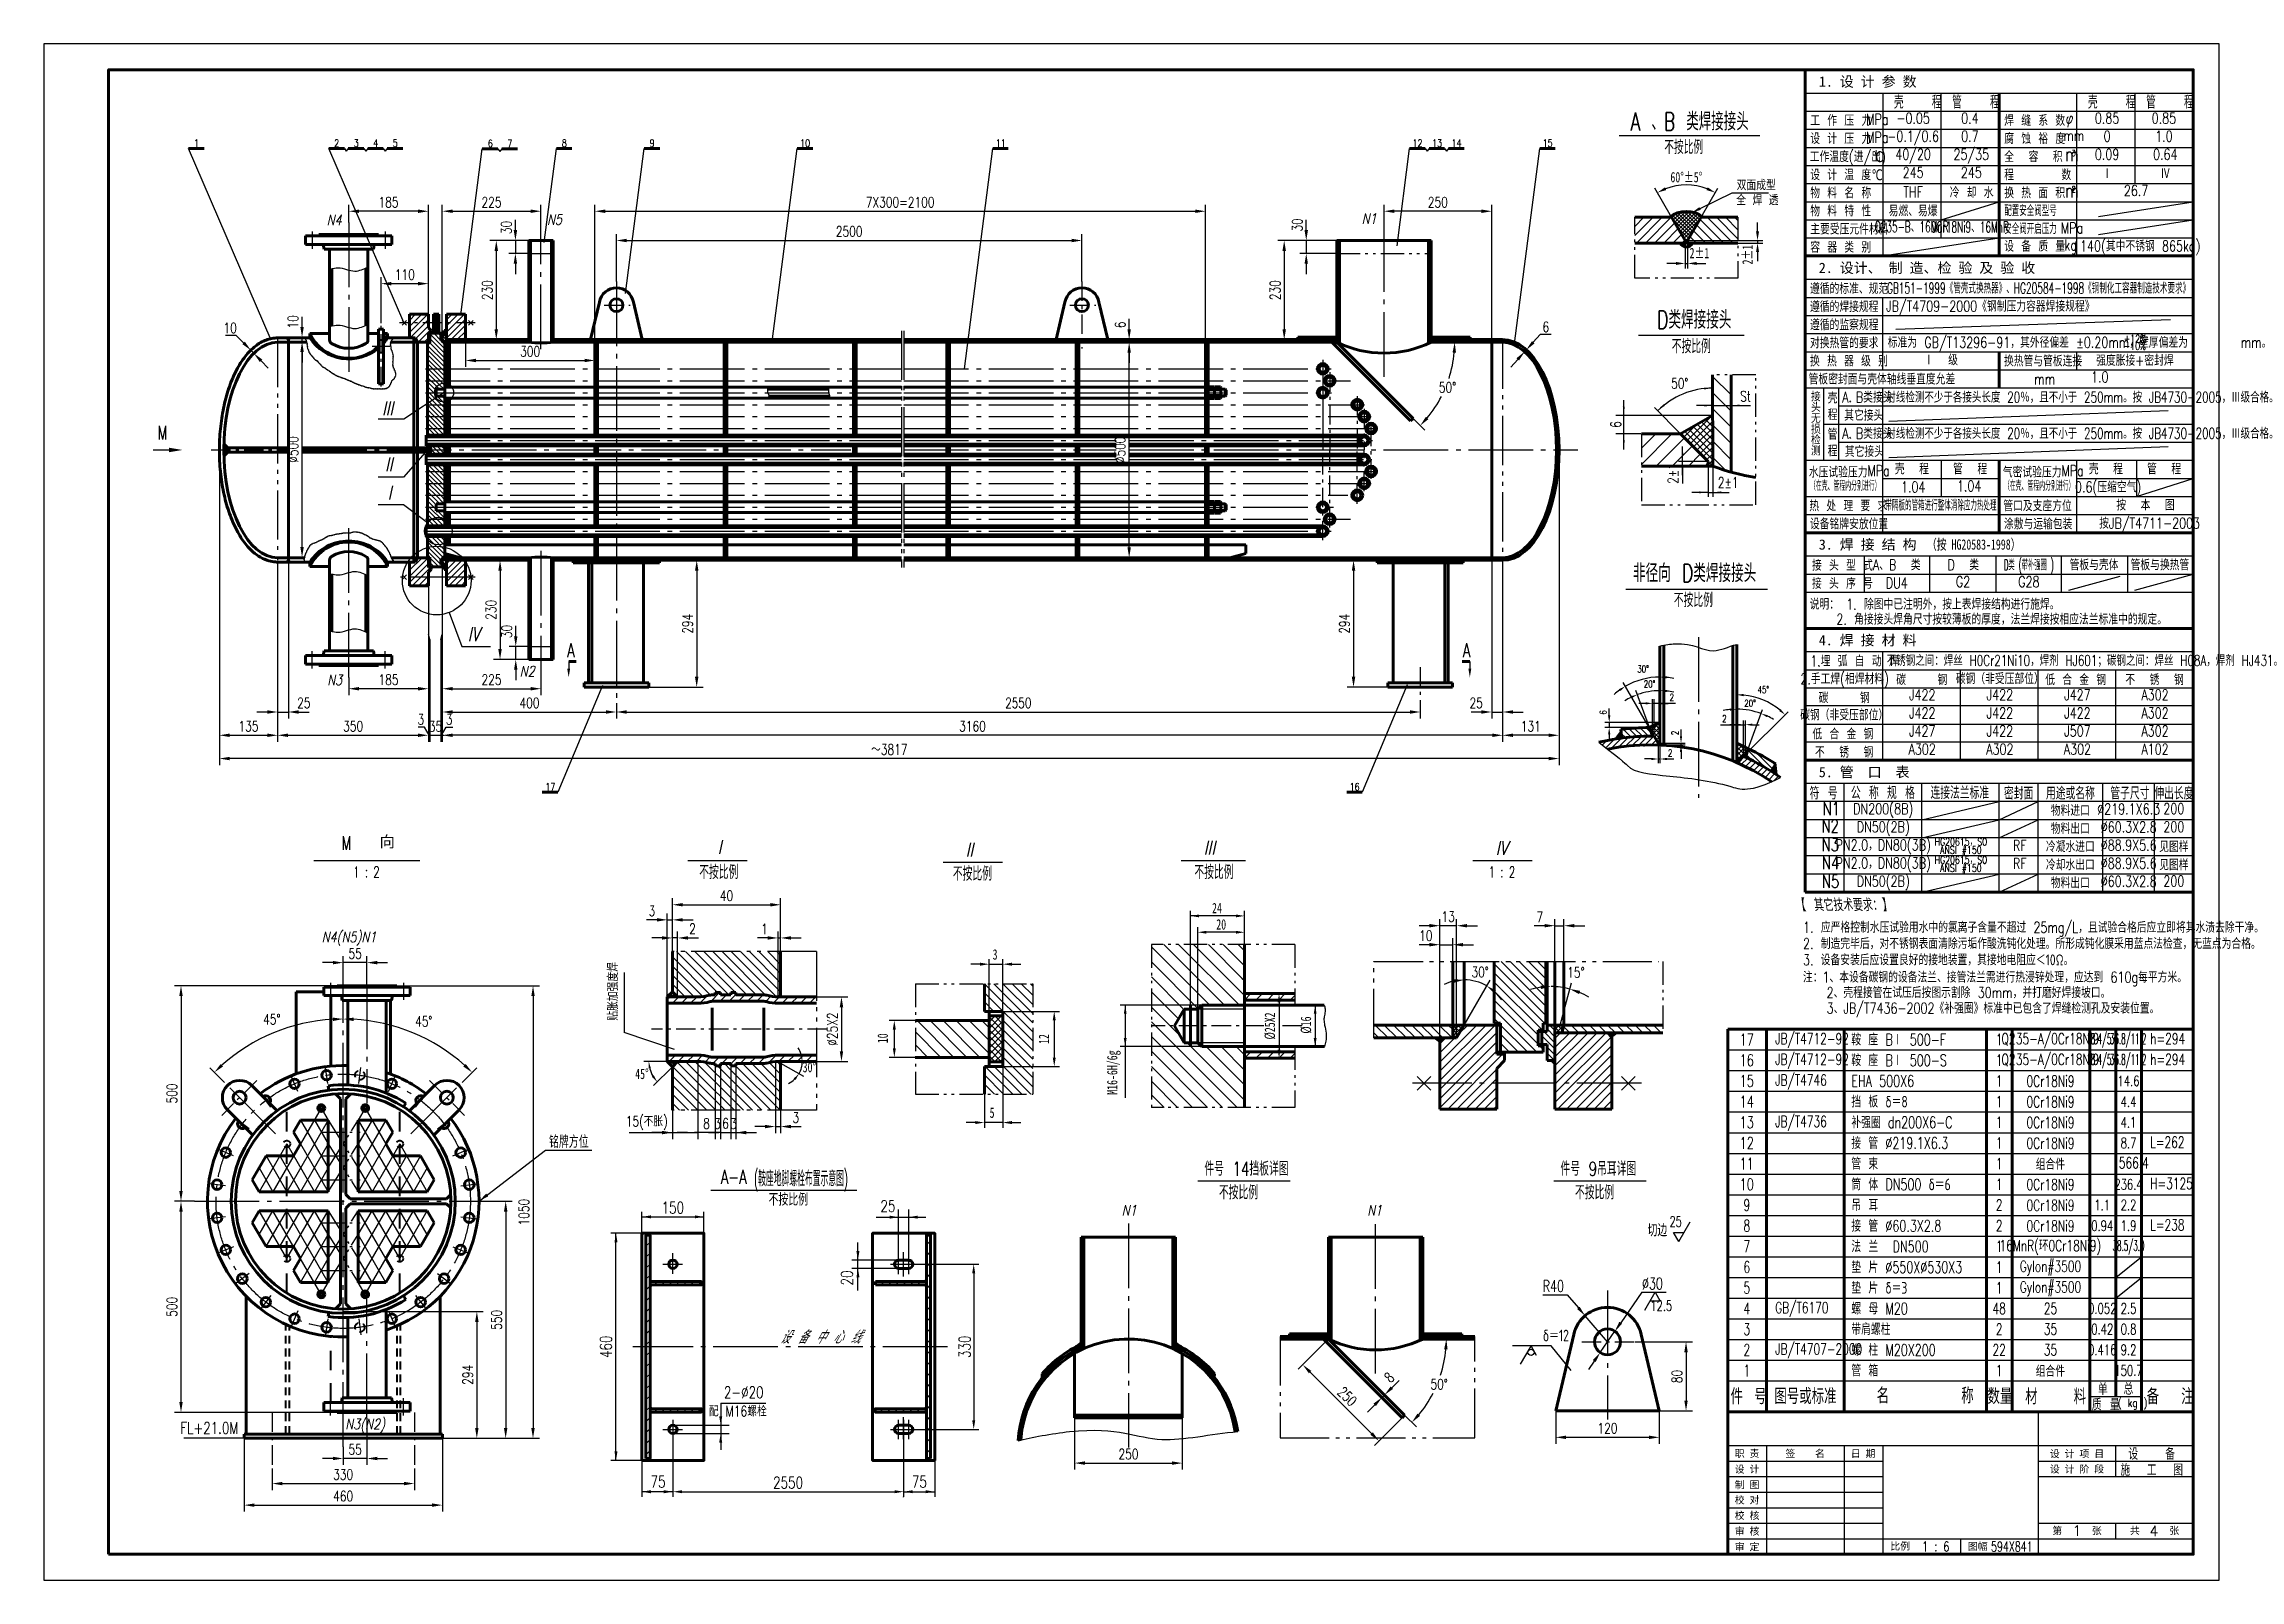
# Model space of a CAD drawing. Extents: x 0 to 25472, y -20 to 7186.
# Drawn here: x 0 to 5095, y 0 to 3564 of the extents above; entities that cross this region are included whole.
import ezdxf
from ezdxf.enums import TextEntityAlignment as Align

# ---------------------------------------------------------------- set-up
doc = ezdxf.new("R2010")
doc.units = 0
doc.header["$LTSCALE"] = 60
doc.header["$MEASUREMENT"] = 0
doc.header["$PDMODE"] = 1
for name, pattern in [('JXX-L', [2.95, 1.9, -0.25, 0.15, -0.25, 0.15, -0.25]), ('JXX-S', [1.7, 0.9, -0.2, 0.1, -0.2, 0.1, -0.2]), ('XX-L', [1.25, 0.75, -0.5]), ('XX-S', [0.5, 0.3, -0.2]), ('ZXX-L', [3.28, 2.5, -0.3, 0.18, -0.3]), ('ZXX-S', [1.27, 0.75, -0.2, 0.12, -0.2])]:
    doc.linetypes.add(name, pattern=pattern)
doc.layers.get('Defpoints').update_dxf_attribs({"linetype": 'CONTINUOUS'})
for name, color, linetype, lineweight in [('A 粗实线', 1, 'CONTINUOUS', 60), ('B 细实线', 7, 'CONTINUOUS', 30), ('C 文 字', 2, 'CONTINUOUS', 30), ('D 短中心线', 3, 'ZXX-S', 30), ('E 长中心线', 3, 'ZXX-L', 30), ('F 短虚线', 6, 'XX-S', 40), ('G 长虚线', 6, 'XX-L', 40), ('H 短双点线', 3, 'JXX-S', 30), ('I 长双点线', 3, 'JXX-L', 30), ('J 标注尺寸', 2, 'CONTINUOUS', 30)]:
    doc.layers.add(name, color=color, linetype=linetype, lineweight=lineweight)
doc.styles.add('HZ', font='txt', dxfattribs={"width": 0.75, "bigfont": 'hztxt'})
doc.styles.add('HZTXT', font='TXT.SHX', dxfattribs={"width": 0.75, "bigfont": 'HZTXT'})
doc.styles.add('ITALICT', font='ITALICT.shx', dxfattribs={"width": 0.7})
doc.styles.add('ROMANC', font='romanc', dxfattribs={"width": 0.7, "height": 6})
doc.styles.add('TXT', font='txt', dxfattribs={"width": 0.7})
doc.styles.add('标题中文', font='SimSun.ttf', dxfattribs={"width": 0.7})
doc.dimstyles.new('通用标注4.0', dxfattribs={"dimtxt": 4, "dimasz": 4, "dimexe": 2.5, "dimexo": 0, "dimgap": 1.5, "dimtad": 1, "dimdec": 0, "dimzin": 0, "dimdsep": 46, "dimtxsty": 'HZTXT', "dimcen": 0, "dimadec": 0, "dimazin": 0, "dimtfac": 0.375, "dimtdec": 0, "dimtmove": 2, "dimatfit": 3, "dimfxl": 0, "dimtzin": 0, "dimarcsym": 0})
pattern_1 = [(135, (1189.973, 714.145), (-5.3033, -5.3033), []), (225, (1189.973, 714.145), (5.3033, -5.3033), [])]
pattern_2 = [(45, (-230.429, -107.46), (-7.071068, 7.071068), [])]

msp = doc.modelspace()

# ---------------------------------------------------------------- texts
at = {"layer": 'C 文 字'}
for s, height, style, p in [('1. 设 计 参 数', 23.76, '标题中文', (4117.6, 3464.7)), ('2. 设计、 制 造、检 验 及 验 收', 23.76, '标题中文', (4117.4, 3032.7)), ('接', 18.9, 'HZTXT', (4099.1, 2735.2)), ('无', 18.9, 'HZTXT', (4099.1, 2684.9)), ('头', 18.9, 'HZTXT', (4099.1, 2710.1)), ('损', 18.9, 'HZTXT', (4099.1, 2659.6)), ('检', 18.9, 'HZTXT', (4099.1, 2634.6)), ('测', 18.9, 'HZTXT', (4099.1, 2609.4)), ('3. 焊 接 结 构', 23.76, '标题中文', (4117.4, 2390.7)), ('4. 焊 接 材 料', 23.76, '标题中文', (4117.4, 2168.7)), ('5. 管  口  表', 23.76, '标题中文', (4117.4, 1862.7)), ('向', 26.1, '标题中文', (778.6, 1700.2))]:
    msp.add_text(s, height=height, dxfattribs=dict(at, style=style)).set_placement(p)
for s, height, style, width, p in [('壳   程', 30, 'HZTXT', 0.75, (4291.6, 3414)), ('管   程', 30, 'HZTXT', 0.75, (4426.6, 3414)), ('壳   程', 30, 'HZTXT', 0.75, (4741.6, 3414)), ('管   程', 30, 'HZTXT', 0.75, (4876.6, 3414)), ('工 作 压 力', 25.2, 'HZTXT', 0.75, (4097.5, 3373.8)), ('MPa', 25.2, 'HZTXT', 0.75, (4227.1, 3376.5)), ('焊 缝 系 数', 25.2, 'HZTXT', 0.75, (4547.5, 3373.8)), ('φ', 25.2, 'HZTXT', 0.75, (4690.1, 3379.6)), ('工作温度(进/出)', 25.2, 'HZTXT', 0.75, (4096.4, 3289.8)), ('设 计 压 力', 25.2, 'HZTXT', 0.75, (4097.5, 3331.8)), ('MPa', 25.2, 'HZTXT', 0.75, (4227.1, 3334.5)), ('℃', 25.2, 'HZTXT', 0.75, (4239.9, 3289.8)), ('全  容  积', 25.2, 'HZTXT', 0.75, (4547.5, 3289.8)), ('腐 蚀 裕 度', 25.2, 'HZTXT', 0.75, (4547.5, 3331.8)), ('mm', 25.2, 'HZTXT', 0.75, (4684.6, 3338.8)), ('m', 32.8, 'HZTXT', 0.75, (4688.1, 3291.8)), ('3', 14.1, 'HZTXT', 0.75, (4703.7, 3303.6)), ('设 计 温 度', 25.2, 'HZTXT', 0.75, (4097.5, 3247.8)), ('℃', 25.2, 'HZTXT', 0.75, (4239.7, 3247.8)), ('程      数', 25.2, 'HZTXT', 0.75, (4547.5, 3247.8)), ('物 料 名 称', 25.2, 'HZTXT', 0.75, (4097.5, 3205.8)), ('换 热 面 积', 25.2, 'HZTXT', 0.75, (4547.5, 3205.8)), ('m', 32.8, 'HZTXT', 0.75, (4688.1, 3207.8)), ('2', 14.1, 'HZTXT', 0.75, (4703.7, 3219.6)), ('N4', 24, 'ITALICT', 0.8, (656.4, 3143.5)), ('N5', 24, 'ITALICT', 0.8, (1167.3, 3144.5)), ('N1', 24, 'ITALICT', 0.8, (3057.1, 3146.8)), ('物 料 特 性', 25.2, 'HZTXT', 0.75, (4097.5, 3163.8)), ('容 器 类 别', 25.2, 'HZTXT', 0.75, (4097.5, 3079.8)), ('主要受压元件材料', 25.2, 'HZTXT', 0.75, (4097.5, 3121.8)), ('设 备 质 量', 25.2, 'HZTXT', 0.75, (4547.5, 3082.1)), ('MPa', 25.2, 'HZTXT', 0.75, (4678.9, 3124.5)), ('kg', 25.2, 'HZTXT', 0.75, (4687.1, 3084.8)), ('遵循的标准、规范', 25.2, 'HZTXT', 0.75, (4096.9, 2983.8)), ('遵循的焊接规程', 25.2, 'HZTXT', 0.75, (4096.9, 2941.8)), ('JB/T4709-2000《钢制压力容器焊接规程》', 25.2, 'HZTXT', 0.75, (4273.4, 2942.9)), ('遵循的监察规程', 25.2, 'HZTXT', 0.75, (4096.9, 2899.8)), ('对换热管的要求', 25.2, 'HZTXT', 0.75, (4096.9, 2857.8)), ('标准为 GB/T13296-91，其外径偏差 %%P0.20mm，壁厚偏差为     mm。', 25.2, 'HZTXT', 0.75, (4277.3, 2858.9)), ('+12%', 17.64, 'HZTXT', 0.75, (4825.2, 2871.3)), ('-10%', 17.64, 'HZTXT', 0.75, (4825.2, 2854.5)), ('换 热 器 级 别', 25.2, 'HZTXT', 0.75, (4096.9, 2815.8)), ('换热管与管板连接', 25.2, 'HZTXT', 0.75, (4546.9, 2815.8)), ('1.0', 25.2, 'HZTXT', 0.75, (4748.9, 2778.8)), ('St', 24.19, 'HZ', 0.75, (3935.1, 2734.4)), ('管板密封面与壳体轴线垂直度允差          mm', 25.2, 'HZTXT', 0.75, (4093.6, 2773.8)), ('壳', 25.2, 'HZTXT', 0.75, (4138, 2729.8)), ('A B类接头', 25.2, 'HZTXT', 0.75, (4171.8, 2731.8)), ('射线检测不少于各接头长度 20％，且不小于 250mm。按 JB4730-2005，Ⅲ级合格。', 25.2, 'HZTXT', 0.7, (4274, 2731.8)), ('程', 25.2, 'HZTXT', 0.75, (4138, 2691.3)), ('其它接头', 25.2, 'HZTXT', 0.75, (4176.3, 2689.8)), ('M', 31.7, 'ROMANC', 0.7, (263.3, 2646.1)), ('管', 25.2, 'HZTXT', 0.75, (4138, 2645.8)), ('A B类接头', 25.2, 'HZTXT', 0.75, (4171.8, 2647.8)), ('射线检测不少于各接头长度 20％，且不小于 250mm。按 JB4730-2005，Ⅲ级合格。', 25.2, 'HZTXT', 0.7, (4274, 2647.8)), ('程', 25.2, 'HZTXT', 0.75, (4138, 2607.3)), ('其它接头', 25.2, 'HZTXT', 0.75, (4177.8, 2605.8)), ('2%%p1', 24.19, 'HZ', 0.75, (3882.9, 2534.4)), ('水压试验压力', 25.2, 'HZTXT', 0.75, (4094.2, 2557.9)), ('MPa', 25.2, 'HZTXT', 0.75, (4230, 2561.2)), ('气密试验压力', 25.2, 'HZTXT', 0.75, (4544.2, 2557.9)), ('MPa', 25.2, 'HZTXT', 0.75, (4680, 2561.2)), ('热 处 理 要 求', 25.2, 'HZTXT', 0.75, (4095.4, 2479.8)), ('管口及支座方位', 25.2, 'HZTXT', 0.75, (4545.4, 2479.8)), ('按  本  图', 25.2, 'HZTXT', 0.75, (4807.5, 2481.5)), ('设备铭牌安放位置', 25.2, 'HZTXT', 0.75, (4096.8, 2437.8)), ('涂敷与运输包装', 25.2, 'HZTXT', 0.75, (4546.8, 2437.8)), ('按JB/T4711-2003', 25.2, 'HZTXT', 0.75, (4767.6, 2439.5)), ('（按 HG20583-1998）', 24, '标题中文', 0.7, (4368, 2390.7)), ('接 头 型 式', 25.2, 'HZTXT', 0.75, (4101.5, 2341.8)), ('接 头 序 号', 25.2, 'HZTXT', 0.75, (4101.5, 2299.8)), ('说明： 1. 除图中已注明外，按上表焊接结构进行施焊。', 25.2, 'HZTXT', 0.75, (4096.1, 2251.6)), ('2. 角接接头焊角尺寸按较薄板的厚度，法兰焊接按相应法兰标准中的规定。', 25.2, 'HZTXT', 0.75, (4158.1, 2216.8)), ('A', 32.3, 'ROMANC', 0.7, (1213.5, 2141.2)), ('A', 32.3, 'ROMANC', 0.7, (3291.3, 2141.5)), ('1.埋 弧 自 动 焊', 25.2, 'HZTXT', 0.75, (4097.5, 2119.8)), ('不锈钢之间：焊丝 H0Cr21Ni10，焊剂 HJ601；碳钢之间：焊丝 H08A，焊剂 HJ431。', 25.2, 'HZTXT', 0.7, (4274.9, 2121)), ('N3', 24, 'ITALICT', 0.8, (657.4, 2076.5)), ('N2', 24, 'ITALICT', 0.8, (1104.1, 2096.7)), ('N1', 30, 'HZTXT', 0.75, (4126.1, 1774.9)), ('N2', 30, 'HZTXT', 0.75, (4123.4, 1734.6)), ('M', 31.7, 'ROMANC', 0.7, (690.1, 1694.3)), ('N3', 30, 'HZTXT', 0.75, (4123.6, 1691)), ('1 : 2', 25.09, 'ROMANC', 0.7, (717.2, 1630.4)), ('1 : 2', 25.09, 'ROMANC', 0.7, (3351.5, 1630.4)), ('N4', 30, 'HZTXT', 0.75, (4124.3, 1649)), ('N5', 30, 'HZTXT', 0.75, (4124.3, 1606.1)), ('1. 应严格控制水压试验用水中的氯离子含量不超过 25mg/L，且试验合格后应立即将其水渍去除干净。', 25.2, 'HZTXT', 0.75, (4081, 1501.8)), ('N4(N5)N1', 24, 'ITALICT', 0.8, (644.5, 1480)), ('2. 制造完毕后，对不锈钢表面清除污垢作酸洗钝化处理。所形成钝化膜采用蓝点法检查，无蓝点为合格。', 25.2, 'HZTXT', 0.75, (4080.8, 1464.2)), ('3. 设备安装后应设置良好的接地装置，其接地电阻应＜10Ω。', 25.2, 'HZTXT', 0.75, (4080.6, 1426.4)), ('注：1、本设备碳钢的设备法兰、接管法兰需进行热浸锌处理，应达到 610g每平方米。', 25.2, 'HZTXT', 0.75, (4080.6, 1386.3)), ('   2、壳程接管在试压后按图示割除 30mm，并打磨好焊接坡口。', 25.2, 'HZTXT', 0.75, (4080.5, 1350.6)), ('   3、JB/T7436-2002《补强圈》标准中已包含了焊缝检测孔及安装位置。', 25.2, 'HZTXT', 0.75, (4080.5, 1314.3)), ('A-A', 32.26, 'ROMANC', 0.7, (1570.2, 919.7)), ('N1', 24, 'ITALICT', 0.8, (2500.5, 846)), ('N1', 24, 'ITALICT', 0.8, (3069.9, 846)), ('单', 27, 'HZTXT', 0.8, (4765, 429.4)), ('总', 27, 'HZTXT', 0.8, (4824.2, 430.2)), ('件 号', 36, 'HZTXT', 0.8, (3912.7, 408)), ('图号或标准', 36, 'HZTXT', 0.8, (4014.4, 408.3)), ('名      称', 36, 'HZTXT', 0.8, (4251.5, 409.7)), ('数量', 36, 'HZTXT', 0.8, (4508.6, 408.3)), ('材   料', 36, 'HZTXT', 0.8, (4596.1, 407.6)), ('质 量', 27, 'HZTXT', 0.8, (4750.7, 393.6)), ('( kg )', 18.93, 'HZTXT', 0.8, (4811.1, 401.8)), ('备  注', 36, 'HZTXT', 0.8, (4877.8, 407.9)), ('N3(N2)', 24, 'ITALICT', 0.8, (699.2, 349.9))]:
    msp.add_text(s, height=height, dxfattribs=dict(at, style=style, width=width)).set_placement(p)
for s, height, style, width, p in [('-0.1/0.6', 25.2, 'HZTXT', 0.75, (4336.1, 3337.2)), ('-0.05', 25.2, 'HZTXT', 0.75, (4336.1, 3379.2)), ('0.4', 25.2, 'HZTXT', 0.75, (4467.9, 3379.2)), ('0.85', 25.2, 'HZTXT', 0.75, (4786.1, 3379.2)), ('0.85', 25.2, 'HZTXT', 0.75, (4917.9, 3379.2)), ('40/20', 25.2, 'HZTXT', 0.75, (4336.1, 3295.2)), ('25/35', 25.2, 'HZTXT', 0.75, (4471.1, 3295.2)), ('0.7', 25.2, 'HZTXT', 0.75, (4467.9, 3337.2)), ('0.09', 25.2, 'HZTXT', 0.75, (4786.1, 3295.2)), ('0', 25.2, 'HZTXT', 0.75, (4786.1, 3337.2)), ('0.64', 25.2, 'HZTXT', 0.75, (4921.1, 3295.2)), ('1.0', 25.2, 'HZTXT', 0.75, (4917.9, 3337.2)), ('245', 25.2, 'HZTXT', 0.75, (4336.1, 3253.2)), ('245', 25.2, 'HZTXT', 0.75, (4471.1, 3253.2)), ('Ⅰ ', 25.2, 'HZTXT', 0.75, (4794.5, 3250.8)), ('Ⅳ', 25.2, 'HZTXT', 0.75, (4921.1, 3250.8)), ('THF', 25.2, 'HZTXT', 0.75, (4336.1, 3208)), ('冷 却 水', 25.2, 'HZTXT', 0.75, (4471.9, 3206.8)), ('26.7', 25.2, 'HZTXT', 0.75, (4853.5, 3211.2)), ('易燃、易爆', 25.2, 'HZTXT', 0.75, (4336.1, 3164.3)), ('Q235-B、16MnR', 25.2, 'HZTXT', 0.6, (4332.6, 3127.2)), ('0Cr18Ni9、16MnR', 25.2, 'HZTXT', 0.6, (4467.8, 3126.7)), ('1140(其中不锈钢 865kg)', 25.2, 'HZTXT', 0.75, (4854.9, 3082.6)), ('Ⅰ  级', 25.2, 'HZTXT', 0.75, (4400.6, 2818.3)), ('强度胀接+密封焊', 25.2, 'HZTXT', 0.75, (4850.6, 2817.2)), ('50%%d', 24.19, 'HZ', 0.75, (3794.7, 2764.3)), ('壳  程', 25.2, 'HZTXT', 0.75, (4333.3, 2565.4)), ('1.04', 25.2, 'HZTXT', 0.75, (4336.3, 2523.6)), ('管  程', 25.2, 'HZTXT', 0.75, (4468.3, 2565.4)), ('1.04', 25.2, 'HZTXT', 0.75, (4466.1, 2525.8)), ('0.6(压缩空气)', 25.2, 'HZTXT', 0.75, (4788.6, 2523.5)), ('壳  程', 25.2, 'HZTXT', 0.75, (4783.3, 2565.4)), ('管  程', 25.2, 'HZTXT', 0.75, (4918.3, 2565.4)), ('A、B  类', 25.2, 'HZTXT', 0.75, (4298.1, 2342.9)), ('D  类', 25.2, 'HZTXT', 0.75, (4452.4, 2342.9)), ('管板与壳体', 25.2, 'HZTXT', 0.75, (4755.8, 2342.9)), ('管板与换热管', 25.2, 'HZTXT', 0.75, (4908.6, 2342.9)), ('DU4', 25.2, 'HZTXT', 0.75, (4298.2, 2300.9)), ('G2', 25.2, 'HZTXT', 0.75, (4452, 2303.6)), ('G28', 25.2, 'HZTXT', 0.75, (4604.7, 2303.6)), ('2.手工焊(相焊材料)', 25.2, 'HZTXT', 0.75, (4177.3, 2078.5)), ('碳    钢', 25.2, 'HZTXT', 0.75, (4356.1, 2076.3)), ('碳钢（非受压部位）', 25.2, 'HZTXT', 0.75, (4537.1, 2078.7)), ('低 合 金 钢', 25.2, 'HZTXT', 0.75, (4713.2, 2076.3)), ('不  锈  钢', 25.2, 'HZTXT', 0.75, (4896.1, 2076.3)), ('碳    钢', 25.2, 'HZTXT', 0.75, (4176.1, 2034.3)), ('J422', 25.2, 'HZTXT', 0.75, (4357.3, 2041.2)), ('J422', 25.2, 'HZTXT', 0.75, (4537.3, 2041.2)), ('J427', 25.2, 'HZTXT', 0.75, (4717.3, 2041.2)), ('A302', 25.2, 'HZTXT', 0.75, (4897.3, 2041.2)), ('碳钢（非受压部位）', 25.2, 'HZTXT', 0.75, (4176.1, 1994.5)), ('J422', 25.2, 'HZTXT', 0.75, (4357.3, 1999.2)), ('J422', 25.2, 'HZTXT', 0.75, (4537.3, 1999.2)), ('J422', 25.2, 'HZTXT', 0.75, (4717.3, 1999.2)), ('A302', 25.2, 'HZTXT', 0.75, (4897.3, 1999.2)), ('低 合 金 钢', 25.2, 'HZTXT', 0.75, (4173.2, 1950.3)), ('不  锈  钢', 25.2, 'HZTXT', 0.75, (4176.1, 1908.3)), ('A302', 25.2, 'HZTXT', 0.75, (4357.3, 1915.2)), ('J427', 25.2, 'HZTXT', 0.75, (4357.3, 1957.2)), ('A302', 25.2, 'HZTXT', 0.75, (4537.3, 1915.2)), ('J422', 25.2, 'HZTXT', 0.75, (4537.3, 1957.2)), ('A302', 25.2, 'HZTXT', 0.75, (4717.3, 1915.2)), ('J507', 25.2, 'HZTXT', 0.75, (4717.3, 1957.2)), ('A302', 25.2, 'HZTXT', 0.75, (4897.3, 1957.2)), ('A102', 25.2, 'HZTXT', 0.75, (4897.3, 1915.2)), ('DN200(8B)', 25.2, 'HZTXT', 0.75, (4266.9, 1776.9)), ('物料进口', 25.2, 'HZTXT', 0.75, (4700.8, 1773)), ('%%C219.1X6.3', 25.2, 'HZTXT', 0.75, (4836.2, 1776.5)), ('200', 25.2, 'HZTXT', 0.75, (4941, 1777.1)), ('DN50(2B)', 25.2, 'HZTXT', 0.75, (4266.9, 1734.9)), ('物料出口', 25.2, 'HZTXT', 0.75, (4700.8, 1731)), ('%%C60.3X2.8', 25.2, 'HZTXT', 0.75, (4836.2, 1734.5)), ('200', 25.2, 'HZTXT', 0.75, (4941, 1735.1)), ('PN2.0，DN80(3B)', 25.2, 'HZTXT', 0.75, (4266.9, 1692.9)), ('HG20615，S0', 17.64, 'HZTXT', 0.75, (4446.9, 1704.1)), ('ANSI #150', 17.64, 'HZTXT', 0.75, (4446.9, 1685.2)), ('RF', 25.2, 'HZTXT', 0.75, (4583.5, 1691.8)), ('冷凝水进口', 25.2, 'HZTXT', 0.75, (4700.8, 1689)), ('%%C88.9X5.6', 25.2, 'HZTXT', 0.75, (4836.2, 1692.5)), ('见图样', 25.2, 'HZTXT', 0.75, (4941, 1689)), ('PN2.0，DN80(3B)', 25.2, 'HZTXT', 0.75, (4266.9, 1650.9)), ('DN50(2B)', 25.2, 'HZTXT', 0.75, (4266.9, 1608.9)), ('HG20615，S0', 17.64, 'HZTXT', 0.75, (4446.9, 1662.1)), ('ANSI #150', 17.64, 'HZTXT', 0.75, (4446.9, 1643.2)), ('RF', 25.2, 'HZTXT', 0.75, (4583.5, 1649.8)), ('冷却水出口', 25.2, 'HZTXT', 0.75, (4700.8, 1647)), ('物料出口', 25.2, 'HZTXT', 0.75, (4700.8, 1605)), ('%%C88.9X5.6', 25.2, 'HZTXT', 0.75, (4836.2, 1650.5)), ('%%C60.3X2.8', 25.2, 'HZTXT', 0.75, (4836.2, 1608.5)), ('见图样', 25.2, 'HZTXT', 0.75, (4941, 1647)), ('200', 25.2, 'HZTXT', 0.75, (4941, 1609.1)), ('150', 27, 'HZTXT', 0.75, (1459, 850.6)), ('25', 27, 'HZTXT', 0.75, (1957.9, 854)), ('2-%%c20', 27, 'HZTXT', 0.75, (1623.4, 422.1)), ('FL+21.0M', 27, 'HZTXT', 0.75, (383.8, 339.5)), ('75', 27, 'HZTXT', 0.75, (1424.8, 214.7)), ('75', 27, 'HZTXT', 0.75, (2031, 214.7))]:
    msp.add_text(s, height=height, dxfattribs=dict(at, style=style, width=width)).set_placement(p, align=Align.CENTER)
for s, height, style, width, p in [('1', 16.9, 'ROMANC', 0.8, (353.9, 3333.9)), ('2', 16.9, 'ROMANC', 0.8, (679.2, 3333.9)), ('3', 16.9, 'ROMANC', 0.8, (724.4, 3333.9)), ('4', 16.9, 'ROMANC', 0.8, (769.6, 3333.9)), ('5', 16.9, 'ROMANC', 0.8, (814.9, 3333.9)), ('6', 16.9, 'ROMANC', 0.8, (1035.5, 3333.2)), ('7', 16.9, 'ROMANC', 0.8, (1080.7, 3333.2)), ('8', 16.9, 'ROMANC', 0.8, (1207.2, 3333.9)), ('9', 16.9, 'ROMANC', 0.8, (1410.9, 3333.9)), ('10', 16.94, 'ROMANC', 0.8, (1765.8, 3333.9)), ('11', 16.94, 'ROMANC', 0.8, (2219.5, 3333.9)), ('12', 16.94, 'ROMANC', 0.8, (3186.5, 3333.9)), ('13', 16.94, 'ROMANC', 0.8, (3231.7, 3333.9)), ('14', 16.94, 'ROMANC', 0.8, (3276.9, 3333.9)), ('15', 16.94, 'ROMANC', 0.8, (3488.2, 3333.9)), ('60%%d%%p5%%D', 24, 'TXT', 0.7, (3810.1, 3255.8)), ('17', 16.94, 'ROMANC', 0.8, (1174.6, 1840.4)), ('16', 16.94, 'ROMANC', 0.8, (3040.6, 1840.4)), ('符 号', 28.8, 'HZTXT', 0.75, (4128.4, 1827)), ('公 称 规 格', 28.8, 'HZTXT', 0.75, (4266, 1828)), ('连接法兰标准', 28.8, 'HZTXT', 0.75, (4444.4, 1828.2)), ('密封面', 28.8, 'HZTXT', 0.75, (4581, 1827)), ('用途或名称', 28.8, 'HZTXT', 0.75, (4701, 1827)), ('管子尺寸', 28.8, 'HZTXT', 0.75, (4839.1, 1827)), ('伸出长度', 28.8, 'HZTXT', 0.75, (4941, 1827)), ('Q235-A/0Cr18Ni9', 25.8, 'HZTXT', 0.7, (4654.5, 1254.1)), ('17', 27, 'HZTXT', 0.7, (3950.3, 1254.1)), ('1', 25.8, 'HZTXT', 0.7, (4535.4, 1254.1)), ('Q235-A/0Cr18Ni9', 25.8, 'HZTXT', 0.7, (4654.5, 1206.1)), ('18.4/5.6', 24.3, 'HZTXT', 0.5, (4774.9, 1254.1)), ('18.4/5.6', 24.3, 'HZTXT', 0.5, (4774.9, 1206.1)), ('36.8/11.2', 24.3, 'HZTXT', 0.5, (4834.9, 1254.1)), ('36.8/11.2', 24.3, 'HZTXT', 0.5, (4834.9, 1206.1)), ('16', 27, 'HZTXT', 0.7, (3950.3, 1206.1)), ('1', 25.8, 'HZTXT', 0.7, (4535.4, 1206.1)), ('15', 27, 'HZTXT', 0.7, (3950.3, 1158.1)), ('14', 27, 'HZTXT', 0.7, (3950.3, 1110.1)), ('1', 25.8, 'HZTXT', 0.7, (4535.4, 1158.1)), ('1', 25.8, 'HZTXT', 0.7, (4535.4, 1110.1)), ('0Cr18Ni9', 25.8, 'HZTXT', 0.7, (4654.5, 1158.1)), ('0Cr18Ni9', 25.8, 'HZTXT', 0.7, (4654.5, 1110.1)), ('14.6', 24.3, 'HZTXT', 0.7, (4835.8, 1158.1)), ('4.4', 24.3, 'HZTXT', 0.7, (4835.8, 1110.1)), ('13', 27, 'HZTXT', 0.7, (3950.3, 1062.1)), ('1', 25.8, 'HZTXT', 0.7, (4535.4, 1062.1)), ('0Cr18Ni9', 25.8, 'HZTXT', 0.7, (4654.5, 1062.1)), ('4.1', 24.3, 'HZTXT', 0.7, (4835.8, 1062.1)), ('铭牌方位', 28.5, 'HZTXT', 0.7, (1217.7, 1018.5)), ('12', 27, 'HZTXT', 0.7, (3950.3, 1014.1)), ('1', 25.8, 'HZTXT', 0.7, (4535.4, 1014.1)), ('0Cr18Ni9', 25.8, 'HZTXT', 0.7, (4654.5, 1014.1)), ('8.7', 24.3, 'HZTXT', 0.7, (4835.8, 1014.1)), ('11', 27, 'HZTXT', 0.7, (3950.3, 966.1)), ('1', 25.8, 'HZTXT', 0.7, (4535.4, 966.1)), ('组合件', 25.8, 'HZTXT', 0.7, (4654.5, 966.1)), ('10', 27, 'HZTXT', 0.7, (3950.3, 918.1)), ('1', 25.8, 'HZTXT', 0.7, (4535.4, 918.1)), ('0Cr18Ni9', 25.8, 'HZTXT', 0.7, (4654.5, 918.1)), ('236.4', 24.3, 'HZTXT', 0.7, (4835.8, 918.1)), ('不按比例', 28.5, 'HZTXT', 0.7, (1726.8, 884.4)), ('9', 27, 'HZTXT', 0.7, (3950.3, 870.1)), ('2', 25.8, 'HZTXT', 0.7, (4535.4, 870.1)), ('0Cr18Ni9', 25.8, 'HZTXT', 0.7, (4654.5, 870.1)), ('1.1', 24.3, 'HZTXT', 0.7, (4774.9, 870.1)), ('2.2', 24.3, 'HZTXT', 0.7, (4835.8, 870.1)), ('8', 27, 'HZTXT', 0.7, (3950.3, 822.1)), ('2', 25.8, 'HZTXT', 0.7, (4535.4, 822.1)), ('0Cr18Ni9', 25.8, 'HZTXT', 0.7, (4654.5, 822.1)), ('0.94', 24.3, 'HZTXT', 0.7, (4774.9, 822.1)), ('1.9', 24.3, 'HZTXT', 0.7, (4835.8, 822.1)), ('7', 27, 'HZTXT', 0.7, (3950.3, 774.1)), ('1', 25.8, 'HZTXT', 0.7, (4535.4, 774.1)), ('16MnR(环0Cr18Ni9)', 25.8, 'HZTXT', 0.7, (4654.5, 774.1)), ('38.5/3.0', 24.3, 'HZTXT', 0.5, (4835.8, 774.1)), ('6', 27, 'HZTXT', 0.7, (3950.3, 726.1)), ('1', 25.8, 'HZTXT', 0.7, (4535.4, 726.1)), ('Gylon#3500', 25.8, 'HZTXT', 0.7, (4654.5, 726.1)), ('R40', 27, 'HZTXT', 0.7, (3501.6, 682.1)), ('%%c30', 27, 'HZTXT', 0.7, (3731.4, 687.9)), ('5', 27, 'HZTXT', 0.7, (3950.3, 678.1)), ('1', 25.8, 'HZTXT', 0.7, (4535.4, 678.1)), ('Gylon#3500', 25.8, 'HZTXT', 0.7, (4654.5, 678.1)), ('4', 27, 'HZTXT', 0.7, (3950.3, 630.1)), ('48', 25.8, 'HZTXT', 0.7, (4535.4, 630.1)), ('25', 25.8, 'HZTXT', 0.7, (4654.5, 630.1)), ('0.052', 24.3, 'HZTXT', 0.7, (4774.9, 630.1)), ('2.5', 24.3, 'HZTXT', 0.7, (4835.8, 630.1)), ('3', 27, 'HZTXT', 0.7, (3950.3, 582.1)), ('2', 25.8, 'HZTXT', 0.7, (4535.4, 582.1)), ('35', 25.8, 'HZTXT', 0.7, (4654.5, 582.1)), ('0.42', 24.3, 'HZTXT', 0.7, (4774.9, 582.1)), ('0.8', 24.3, 'HZTXT', 0.7, (4835.8, 582.1)), ('2', 27, 'HZTXT', 0.7, (3950.3, 534.1)), ('22', 25.8, 'HZTXT', 0.7, (4535.4, 534.1)), ('35', 25.8, 'HZTXT', 0.7, (4654.5, 534.1)), ('0.416', 24.3, 'HZTXT', 0.7, (4774.9, 534.1)), ('9.2', 24.3, 'HZTXT', 0.7, (4835.8, 534.1)), ('1', 27, 'HZTXT', 0.7, (3950.3, 486.1)), ('1', 25.8, 'HZTXT', 0.7, (4535.4, 486.1)), ('组合件', 25.8, 'HZTXT', 0.7, (4654.5, 486.1)), ('150.7', 24.3, 'HZTXT', 0.7, (4835.8, 486.1)), ('设   备', 27, 'HZTXT', 0.8, (4889.6, 294.1)), ('施  工  图', 27, 'HZTXT', 0.8, (4889.6, 257)), ('2550', 27, 'HZTXT', 0.75, (1726.3, 226)), ('1 : 6', 22.95, 'HZTXT', 0.7, (4388.6, 77.9)), ('594X841', 22.95, 'HZTXT', 0.7, (4565.2, 77.7))]:
    msp.add_text(s, height=height, dxfattribs=dict(at, style=style, width=width)).set_placement(p, align=Align.MIDDLE)
at = {"layer": 'C 文 字', "style": 'HZTXT', "width": 0.7}
for s, height, p in [('不按比例', 32.14, (3758.9, 3324.5)), ('全 焊 透', 24.05, (3925.7, 3201.7)), ('双面成型', 24.05, (3926.7, 3236.7)), ('不按比例', 32.39, (3776.2, 2862.5)), ('不按比例', 32.39, (3781, 2273.6)), ('不按比例', 32.39, (1520.1, 1642.4)), ('不按比例', 32.39, (2108.5, 1638.7)), ('不按比例', 32.39, (2668.8, 1642.4)), ('JB/T4712-92', 25.8, (4016.1, 1256)), ('JB/T4712-92', 25.8, (4016.1, 1208)), ('鞍 座 BⅠ 500-F', 27, (4192.8, 1253.9)), ('h=294', 25.8, (4886.1, 1256)), ('JB/T4746', 25.8, (4016.1, 1160)), ('鞍 座 BⅠ 500-S', 27, (4192.8, 1205.9)), ('h=294', 25.8, (4886.1, 1208)), ('挡 板 δ＝8', 27, (4192.8, 1109.9)), ('EHA 500X6', 27, (4192.8, 1157.9)), ('JB/T4736', 25.8, (4016.1, 1064)), ('补强圈 dn200X6-C', 27, (4192.8, 1061.9)), ('接 管 %%c219.1X6.3', 27, (4192.8, 1013.9)), ('L=262', 25.8, (4886.1, 1016)), ('件号 14挡板详图', 32.39, (2692, 954.4)), ('件号 9吊耳详图', 32.39, (3518, 954.4)), ('管 束', 27, (4192.8, 965.9)), ('566.4', 25.8, (4813.2, 968)), ('不按比例', 32.39, (2725.8, 899.3)), ('不按比例', 32.39, (3551.8, 899.3)), ('筒 体 DN500 δ＝6', 27, (4192.8, 917.9)), ('H=3125', 25.8, (4886.1, 920)), ('吊 耳', 27, (4192.8, 869.9)), ('切边', 28.38, (3720.1, 811.5)), ('接 管 %%c60.3X2.8', 27, (4192.8, 821.9)), ('L=238', 25.8, (4886.1, 824)), ('法 兰  DN500', 27, (4192.8, 773.9)), ('垫 片 %%c550X%%c530X3', 27, (4192.8, 725.9)), ('垫 片 δ＝3', 27, (4192.8, 677.9)), ('GB/T6170', 25.8, (4016.1, 632)), ('螺 母 M20', 27, (4192.8, 629.9)), ('         δ＝12', 27, (3312.5, 567.4)), ('带肩螺柱', 27, (4192.8, 581.9)), ('JB/T4707-2000', 25.8, (4016.1, 536)), ('螺 柱 M20X200', 27, (4192.8, 533.9)), ('管 箱', 27, (4192.8, 485.9))]:
    msp.add_text(s, height=height, dxfattribs=at).set_placement(p, align=Align.MIDDLE_LEFT)
at = {"layer": 'C 文 字', "style": 'HZTXT'}
for s, height, width, p, p2 in [('配置安全阀型号', 25.2, 0.699082, (4547.5, 3164.8), (4669.2, 3164.8)), ('安全阀开启压力', 25.2, 0.703898, (4547.5, 3122.8), (4669.2, 3122.8)), ('GB151-1999《管壳式换热器》、HG20584-1998《钢制化工容器制造技术要求》', 25.2, 0.768913, (4275.5, 2984.9), (4978.8, 2984.9)), ('（在壳、管程内分别进行）', 22.68, 0.628536, (4096.8, 2527.5), (4260.4, 2527.5)), ('（在壳、管程内分别进行）', 22.68, 0.628536, (4546.8, 2527.5), (4710.4, 2527.5)), ('带隔板的管箱进行整体消除应力热处理', 25.2, 0.604922, (4271.8, 2481.2), (4529.7, 2481.2)), ('D类 (带补强圈 )', 25.2, 0.593882, (4547.4, 2342.9), (4662.2, 2342.9)), ('(鞍座地脚螺栓布置示意图)', 35.708, 0.520815, (1647.8, 913.6), (1864.8, 913.6))]:
    msp.add_text(s, height=height, dxfattribs=dict(at, width=width)).set_placement(p, p2, align=Align.FIT)
at = {"layer": 'C 文 字', "style": 'TXT', "width": 0.7}
for s, p in [('2%%p1', (3840.4, 3078.8)), ('24', (2721.2, 1559.2)), ('20', (2731, 1521.3)), ('3', (2206.4, 1451.5)), ('45%%d', (1387.3, 1174.4)), ('30%%d', (1775.7, 1190.1)), ('5', (2199.5, 1084.4))]:
    msp.add_text(s, height=24, dxfattribs=at).set_placement(p, align=Align.MIDDLE_CENTER)
for s, p in [('2%%p1', (3951.8, 3075.2)), ('%%C25X2', (2843.7, 1285.6)), ('%%c16', (2927.5, 1287.7)), ('10', (1945.8, 1257)), ('12', (2319.7, 1255.4)), ('M16-6H/6g', (2478.1, 1177.4))]:
    msp.add_text(s, height=24, rotation=90, dxfattribs=at).set_placement(p, align=Align.MIDDLE_CENTER)
at = {"layer": 'C 文 字', "width": 0.75}
for s, height, style, p in [('6', 24.2, 'HZ', (3658.5, 2680.8)), ('20', 27, 'HZTXT', (1876.3, 700.9)), ('460', 27, 'HZTXT', (1317.2, 541.2))]:
    msp.add_text(s, height=height, rotation=90, dxfattribs=dict(at, style=style)).set_placement(p, align=Align.CENTER)
at = {"layer": 'C 文 字', "style": 'HZ', "width": 0.75}
msp.add_text('2%%p1', height=24.19, rotation=90, dxfattribs=at).set_placement((3791.1, 2543.3))
at = {"layer": 'C 文 字', "style": 'HZTXT', "oblique": 352, "width": 0.75}
msp.add_text('【 其它技术要求：】', height=28.8, dxfattribs=at).set_placement((4178, 1567.9), align=Align.MIDDLE)
at = {"layer": 'C 文 字', "style": 'HZTXT', "width": 0.7}
msp.add_text('贴胀加强度焊', height=24, rotation=90, dxfattribs=at).set_placement((1319.8, 1297.7), align=Align.MIDDLE_LEFT)
msp.add_text('25', height=24, dxfattribs=at).set_placement((3799.7, 812.7), align=Align.BOTTOM_RIGHT)
msp.add_text('12.5', height=24, dxfattribs=at).set_placement((3726.8, 648.6), align=Align.TOP_LEFT)
at = {"layer": 'C 文 字', "style": 'HZTXT', "oblique": 30, "width": 0.7}
msp.add_text('设 备 中 心 线', height=30, dxfattribs=at).set_placement((1706.5, 563.7), align=Align.MIDDLE_LEFT)
at = {"layer": 'C 文 字', "style": 'HZTXT', "width": 0.75}
msp.add_text('330', height=27, rotation=90, dxfattribs=at).set_placement((2135.9, 541.2), align=Align.MIDDLE)
msp.add_text('配 M16螺栓', height=24.3, dxfattribs=at).set_placement((1676.9, 379.8), align=Align.RIGHT)
at = {"layer": 'C 文 字', "style": '标题中文', "oblique": 0.5}
msp.add_text('职 责', height=16.8, rotation=0.0959, dxfattribs=at).set_placement((3950.9, 293.7), align=Align.MIDDLE_CENTER)
for s, p in [('设 计', (3950.9, 257.7)), ('签    名', (4085.6, 294.3)), ('日 期', (4220, 293.9)), ('设 计 项 目', (4716.2, 293.5)), ('设 计 阶 段', (4716.2, 258.1)), ('制 图', (3950.9, 221.7)), ('校 对', (3950.9, 186.3)), ('校 核', (3950.9, 150.3)), ('审 核', (3950.9, 113.7)), ('第      张', (4716.2, 115.3)), ('共      张', (4896.2, 115.3)), ('审 定', (3950.9, 77.7)), ('比例', (4306, 79.2)), ('图幅', (4486, 78.7))]:
    msp.add_text(s, height=16.8, rotation=0.0959, dxfattribs=at).set_placement(p, align=Align.MIDDLE)
at = {"layer": 'C 文 字', "style": 'HZTXT'}
for s, p in [('1', (4716.2, 114.7)), ('4', (4894.8, 114))]:
    msp.add_text(s, height=24, dxfattribs=at).set_placement(p, align=Align.MIDDLE)
at = {"layer": 'C 文 字', "attachment_point": 5, "style": 'HZTXT'}
for s, insert, char_height in [('10', (432, 2905), 24), ('6', (3484.4, 2907.3), 24), ('30°', (3709.7, 2114), 16), ('3', (874.2, 1996.8), 24), ('35', (908.2, 1980.5), 24), ('3', (940, 1996.8), 24), ('15(不胀)', (1398.4, 1060.5), 24), ('8', (1537.3, 1059.2), 24), ('3', (1562.5, 1059.2), 24), ('6', (1581.3, 1059.6), 24), ('3', (1599.8, 1058.8), 24)]:
    msp.add_mtext(s, dxfattribs=dict(at, insert=insert, char_height=char_height))
at = {"layer": 'F 短虚线', "style": 'HZTXT', "width": 0.7}
for s, height, p in [('A 、B 类焊接接头', 41.4, (3817.8, 3386)), ('D类焊接接头', 41.73, (3828.4, 2926.1)), ('非径向 D类焊接接头', 41.73, (3829.2, 2338.3))]:
    msp.add_text(s, height=height, dxfattribs=at).set_placement(p, align=Align.MIDDLE)
at = {"layer": 'F 短虚线', "style": 'ITALICT', "width": 0.8}
for s, height, p in [('III', 31.75, (784, 2702.3)), ('II', 31.74, (791.1, 2572.5)), ('I', 31.7, (797.5, 2507.2)), ('IV', 31.74, (982.7, 2178.7)), ('I', 31.7, (1563.2, 1684.7)), ('II', 31.74, (2138.2, 1679)), ('III', 31.75, (2690.4, 1683.6)), ('IV', 31.74, (3367.5, 1682.7))]:
    msp.add_text(s, height=height, dxfattribs=at).set_placement(p)

# ---------------------------------------------------------------- blocks, each defined once
blk = doc.blocks.new('*D2')
at = {"layer": 'Defpoints', "color": 0}
for p in [(464.3, 328.9), (924.3, 328.9), (924.3, 173.9)]:
    blk.add_point(p, dxfattribs=at)
at = {"layer": 'J 标注尺寸', "color": 0, "lineweight": -2}
for p, q in [((464.3, 328.9), (464.3, 158.9)), ((924.3, 328.9), (924.3, 158.9)), ((488.3, 173.9), (900.3, 173.9))]:
    blk.add_line(p, q, dxfattribs=at)
at = {"layer": 'J 标注尺寸', "color": 0}
for points in [[(488.3, 177.9), (488.3, 169.9), (464.3, 173.9)], [(900.3, 177.9), (900.3, 169.9), (924.3, 173.9)]]:
    blk.add_solid(points, dxfattribs=at)
at = {"layer": 'J 标注尺寸', "color": 0, "insert": (694.3, 194.9), "char_height": 24, "attachment_point": 5, "style": 'HZTXT'}
blk.add_mtext('460', dxfattribs=at)
blk = doc.blocks.new('*D1')
at = {"layer": 'Defpoints', "color": 0}
for p in [(529.3, 258.9), (859.3, 258.9), (859.3, 223.9)]:
    blk.add_point(p, dxfattribs=at)
at = {"layer": 'J 标注尺寸', "color": 0, "lineweight": -2}
for p, q in [((529.3, 258.9), (529.3, 208.9)), ((859.3, 258.9), (859.3, 208.9)), ((553.3, 223.9), (835.3, 223.9))]:
    blk.add_line(p, q, dxfattribs=at)
at = {"layer": 'J 标注尺寸', "color": 0}
for points in [[(553.3, 227.9), (553.3, 219.9), (529.3, 223.9)], [(835.3, 227.9), (835.3, 219.9), (859.3, 223.9)]]:
    blk.add_solid(points, dxfattribs=at)
at = {"layer": 'J 标注尺寸', "color": 0, "insert": (694.3, 244.9), "char_height": 24, "attachment_point": 5, "style": 'HZTXT'}
blk.add_mtext('330', dxfattribs=at)
blk = doc.blocks.new('*D3')
at = {"layer": 'Defpoints', "color": 0}
for p in [(694.3, 622.9), (924.3, 328.9), (1004.3, 328.9)]:
    blk.add_point(p, dxfattribs=at)
at = {"layer": 'J 标注尺寸', "color": 0, "lineweight": -2}
for p, q in [((694.3, 622.9), (1019.3, 622.9)), ((1004.3, 598.9), (1004.3, 352.9)), ((924.3, 328.9), (1019.3, 328.9))]:
    blk.add_line(p, q, dxfattribs=at)
at = {"layer": 'J 标注尺寸', "color": 0}
for points in [[(1000.3, 598.9), (1008.3, 598.9), (1004.3, 622.9)], [(1000.3, 352.9), (1008.3, 352.9), (1004.3, 328.9)]]:
    blk.add_solid(points, dxfattribs=at)
at = {"layer": 'J 标注尺寸', "color": 0, "insert": (983.3, 475.9), "char_height": 24, "attachment_point": 5, "rotation": 90, "style": 'HZTXT'}
blk.add_mtext('294', dxfattribs=at)
blk = doc.blocks.new('*D5')
at = {"layer": 'C 文 字', "color": 0, "lineweight": -2}
for p, q in [((1679, 1489.8), (1655, 1489.8)), ((1703, 1353.1), (1703, 1504.8)), ((1703, 1489.8), (1709, 1489.8)), ((1709, 1353.1), (1709, 1504.8)), ((1733, 1489.8), (1757, 1489.8))]:
    blk.add_line(p, q, dxfattribs=at)
at = {"layer": 'C 文 字', "color": 0}
for points in [[(1679, 1493.8), (1679, 1485.8), (1703, 1489.8)], [(1733, 1493.8), (1733, 1485.8), (1709, 1489.8)]]:
    blk.add_solid(points, dxfattribs=at)
at = {"layer": 'Defpoints', "color": 0}
for p in [(1709, 1489.8), (1703, 1353.1), (1709, 1353.1)]:
    blk.add_point(p, dxfattribs=at)
at = {"layer": 'C 文 字', "color": 0, "insert": (1671.8, 1510.8), "char_height": 24, "attachment_point": 5, "style": 'HZTXT'}
blk.add_mtext('1', dxfattribs=at)
blk = doc.blocks.new('*D6')
at = {"layer": 'C 文 字', "color": 0, "lineweight": -2}
for p, q in [((1434.1, 1489.8), (1410.1, 1489.8)), ((1458.1, 1365.1), (1458.1, 1504.8)), ((1470.1, 1489.8), (1458.1, 1489.8)), ((1470.1, 1353.1), (1470.1, 1504.8)), ((1494.1, 1489.8), (1518.1, 1489.8))]:
    blk.add_line(p, q, dxfattribs=at)
at = {"layer": 'C 文 字', "color": 0}
for points in [[(1434.1, 1493.8), (1434.1, 1485.8), (1458.1, 1489.8)], [(1494.1, 1493.8), (1494.1, 1485.8), (1470.1, 1489.8)]]:
    blk.add_solid(points, dxfattribs=at)
at = {"layer": 'Defpoints', "color": 0}
for p in [(1458.1, 1489.8), (1458.1, 1365.1), (1470.1, 1353.1)]:
    blk.add_point(p, dxfattribs=at)
at = {"layer": 'C 文 字', "color": 0, "insert": (1504.4, 1511), "char_height": 24, "attachment_point": 5, "style": 'HZTXT'}
blk.add_mtext('2', dxfattribs=at)
blk = doc.blocks.new('*D7')
at = {"layer": 'C 文 字', "color": 0, "lineweight": -2}
for p, q in [((1422.1, 1531.8), (1398.1, 1531.8)), ((1446.1, 1353.1), (1446.1, 1546.8)), ((1446.1, 1531.8), (1458.1, 1531.8)), ((1458.1, 1365.1), (1458.1, 1546.8)), ((1482.1, 1531.8), (1506.1, 1531.8))]:
    blk.add_line(p, q, dxfattribs=at)
at = {"layer": 'C 文 字', "color": 0}
for points in [[(1422.1, 1535.8), (1422.1, 1527.8), (1446.1, 1531.8)], [(1482.1, 1535.8), (1482.1, 1527.8), (1458.1, 1531.8)]]:
    blk.add_solid(points, dxfattribs=at)
at = {"layer": 'Defpoints', "color": 0}
for p in [(1458.1, 1531.8), (1446.1, 1353.1), (1458.1, 1365.1)]:
    blk.add_point(p, dxfattribs=at)
at = {"layer": 'C 文 字', "color": 0, "insert": (1410.6, 1552.5), "char_height": 24, "attachment_point": 5, "style": 'HZTXT'}
blk.add_mtext('3', dxfattribs=at)
blk = doc.blocks.new('*D8')
at = {"layer": 'C 文 字', "color": 0, "lineweight": -2}
for p, q in [((1458.1, 1489.8), (1458.1, 1581.8)), ((1709, 1489.8), (1709, 1581.8)), ((1482.1, 1566.8), (1685, 1566.8))]:
    blk.add_line(p, q, dxfattribs=at)
at = {"layer": 'C 文 字', "color": 0}
for points in [[(1482.1, 1570.8), (1482.1, 1562.8), (1458.1, 1566.8)], [(1685, 1570.8), (1685, 1562.8), (1709, 1566.8)]]:
    blk.add_solid(points, dxfattribs=at)
at = {"layer": 'Defpoints', "color": 0}
for p in [(1709, 1566.8), (1458.1, 1489.8), (1709, 1489.8)]:
    blk.add_point(p, dxfattribs=at)
at = {"layer": 'C 文 字', "color": 0, "insert": (1583.6, 1587.8), "char_height": 24, "attachment_point": 5, "style": 'HZTXT'}
blk.add_mtext('40', dxfattribs=at)
blk = doc.blocks.new('*D9')
at = {"layer": 'C 文 字', "color": 0, "lineweight": -2}
for p, q in [((1697, 1202.8), (1697, 1037.2)), ((1709, 1202.8), (1709, 1037.2)), ((1673, 1052.2), (1649, 1052.2)), ((1697, 1052.2), (1709, 1052.2)), ((1733, 1052.2), (1757, 1052.2))]:
    blk.add_line(p, q, dxfattribs=at)
at = {"layer": 'C 文 字', "color": 0}
for points in [[(1673, 1056.2), (1673, 1048.2), (1697, 1052.2)], [(1733, 1056.2), (1733, 1048.2), (1709, 1052.2)]]:
    blk.add_solid(points, dxfattribs=at)
at = {"layer": 'Defpoints', "color": 0}
for p in [(1697, 1202.8), (1709, 1202.8), (1709, 1052.2)]:
    blk.add_point(p, dxfattribs=at)
at = {"layer": 'C 文 字', "color": 0, "insert": (1744.5, 1073.2), "char_height": 24, "attachment_point": 5, "style": 'HZTXT'}
blk.add_mtext('3', dxfattribs=at)
blk = doc.blocks.new('*D10')
at = {"layer": 'C 文 字', "color": 0, "lineweight": -2}
for p, q in [((1044.5, 878.9), (1086.2, 878.9)), ((1071.2, 854.9), (1071.2, 352.9)), ((924.3, 328.9), (1086.2, 328.9))]:
    blk.add_line(p, q, dxfattribs=at)
at = {"layer": 'C 文 字', "color": 0}
for points in [[(1067.2, 854.9), (1075.2, 854.9), (1071.2, 878.9)], [(1067.2, 352.9), (1075.2, 352.9), (1071.2, 328.9)]]:
    blk.add_solid(points, dxfattribs=at)
at = {"layer": 'Defpoints', "color": 0}
for p in [(1044.5, 878.9), (924.3, 328.9), (1071.2, 328.9)]:
    blk.add_point(p, dxfattribs=at)
at = {"layer": 'C 文 字', "color": 0, "insert": (1050.2, 603.9), "char_height": 24, "attachment_point": 5, "rotation": 90, "style": 'HZTXT'}
blk.add_mtext('550', dxfattribs=at)
blk = doc.blocks.new('*D11')
at = {"layer": 'C 文 字', "color": 0, "lineweight": -2}
for p, q in [((818.3, 1378.9), (1149.6, 1378.9)), ((1134.6, 1354.9), (1134.6, 352.9)), ((924.3, 328.9), (1149.6, 328.9))]:
    blk.add_line(p, q, dxfattribs=at)
at = {"layer": 'C 文 字', "color": 0}
for points in [[(1130.6, 1354.9), (1138.6, 1354.9), (1134.6, 1378.9)], [(1130.6, 352.9), (1138.6, 352.9), (1134.6, 328.9)]]:
    blk.add_solid(points, dxfattribs=at)
at = {"layer": 'Defpoints', "color": 0}
for p in [(818.3, 1378.9), (924.3, 328.9), (1134.6, 328.9)]:
    blk.add_point(p, dxfattribs=at)
at = {"layer": 'C 文 字', "color": 0, "insert": (1113.6, 853.9), "char_height": 24, "attachment_point": 5, "rotation": 90, "style": 'HZTXT'}
blk.add_mtext('1050', dxfattribs=at)
blk = doc.blocks.new('*D12')
at = {"layer": 'C 文 字', "color": 0, "lineweight": -2}
for p, q in [((680.3, 1378.9), (303, 1378.9)), ((318, 1354.9), (318, 902.9)), ((349.5, 878.9), (303, 878.9))]:
    blk.add_line(p, q, dxfattribs=at)
at = {"layer": 'C 文 字', "color": 0}
for points in [[(314, 1354.9), (322, 1354.9), (318, 1378.9)], [(314, 902.9), (322, 902.9), (318, 878.9)]]:
    blk.add_solid(points, dxfattribs=at)
at = {"layer": 'Defpoints', "color": 0}
for p in [(680.3, 1378.9), (318, 878.9), (349.5, 878.9)]:
    blk.add_point(p, dxfattribs=at)
at = {"layer": 'C 文 字', "color": 0, "insert": (297, 1128.9), "char_height": 24, "attachment_point": 5, "rotation": 90, "style": 'HZTXT'}
blk.add_mtext('500', dxfattribs=at)
blk = doc.blocks.new('*D13')
at = {"layer": 'C 文 字', "color": 0, "lineweight": -2}
for p, q in [((349.5, 878.9), (303, 878.9)), ((318, 413), (318, 854.9)), ((680.3, 389), (303, 389))]:
    blk.add_line(p, q, dxfattribs=at)
at = {"layer": 'C 文 字', "color": 0}
for points in [[(314, 854.9), (322, 854.9), (318, 878.9)], [(314, 413), (322, 413), (318, 389)]]:
    blk.add_solid(points, dxfattribs=at)
at = {"layer": 'Defpoints', "color": 0}
for p in [(318, 878.9), (349.5, 878.9), (680.3, 389)]:
    blk.add_point(p, dxfattribs=at)
at = {"layer": 'C 文 字', "color": 0, "insert": (297, 634), "char_height": 24, "attachment_point": 5, "rotation": 90, "style": 'HZTXT'}
blk.add_mtext('500', dxfattribs=at)
blk = doc.blocks.new('*D14')
at = {"layer": 'C 文 字', "color": 0, "lineweight": -2}
blk.add_line((973.1, 1157.7), (1003.9, 1188.5), dxfattribs=at)
blk.add_arc((694.3, 878.9), 422.8, 48.2529, 86.7471, dxfattribs=at)
at = {"layer": 'C 文 字', "color": 0}
for points in [[(718.2, 1297), (718.4, 1305), (694.3, 1301.7)], [(978.6, 1197.3), (973.1, 1191.4), (993.3, 1177.9)]]:
    blk.add_solid(points, dxfattribs=at)
at = {"layer": 'Defpoints', "color": 0}
for p in [(694.3, 1395.3), (803.7, 1287.3), (973.1, 1157.7), (851.1, 1035.7), (694.3, 308.9)]:
    blk.add_point(p, dxfattribs=at)
at = {"layer": 'C 文 字', "color": 0, "insert": (881, 1296.1), "char_height": 24, "attachment_point": 5, "style": 'HZTXT'}
blk.add_mtext('45°', dxfattribs=at)
blk = doc.blocks.new('*D15')
at = {"layer": 'C 文 字', "color": 0, "lineweight": -2}
blk.add_line((415.5, 1157.7), (384.7, 1188.5), dxfattribs=at)
blk.add_arc((694.3, 878.9), 422.8, 93.2526, 131.7474, dxfattribs=at)
at = {"layer": 'C 文 字', "color": 0}
for points in [[(670.2, 1305), (670.4, 1297), (694.3, 1301.7)], [(415.5, 1191.5), (410, 1197.3), (395.3, 1177.9)]]:
    blk.add_solid(points, dxfattribs=at)
at = {"layer": 'Defpoints', "color": 0}
for p in [(694.3, 1395.3), (482.9, 1245.1), (415.5, 1157.7), (537.5, 1035.7), (694.3, 308.9)]:
    blk.add_point(p, dxfattribs=at)
at = {"layer": 'C 文 字', "color": 0, "insert": (528.7, 1301.1), "char_height": 24, "attachment_point": 5, "style": 'HZTXT'}
blk.add_mtext('45°', dxfattribs=at)
blk = doc.blocks.new('*D24')
at = {"layer": 'C 文 字', "color": 0, "lineweight": -2}
blk.add_line((3294.6, 1287.7), (3354.6, 1391.6), dxfattribs=at)
for start, end in [(103.124, 116.2481), (60, 90), (33.7519, 46.876)]:
    blk.add_arc((3294.6, 1287.7), 105, start, end, dxfattribs=at)
at = {"layer": 'C 文 字', "color": 0}
for points in [[(3270.3, 1393.9), (3271.2, 1385.9), (3294.6, 1392.7)], [(3364, 1361.1), (3368.7, 1367.5), (3347.1, 1378.6)]]:
    blk.add_solid(points, dxfattribs=at)
at = {"layer": 'Defpoints', "color": 0}
for p in [(3294.6, 1435.3), (3312.8, 1391.1), (3294.6, 1287.7), (3294.6, 1287.7), (3277.2, 1257.7)]:
    blk.add_point(p, dxfattribs=at)
at = {"layer": 'C 文 字', "color": 0, "insert": (3331.7, 1410.6), "char_height": 24, "attachment_point": 5, "style": 'HZTXT'}
blk.add_mtext('30°', dxfattribs=at)
blk = doc.blocks.new('*D25')
at = {"layer": 'C 文 字', "color": 0, "lineweight": -2}
for p, q in [((3238.2, 1245.7), (3238.2, 1489.1)), ((3268.2, 1257.7), (3268.2, 1489.1)), ((3214.2, 1474.1), (3190.2, 1474.1)), ((3238.2, 1474.1), (3268.2, 1474.1)), ((3292.2, 1474.1), (3316.2, 1474.1))]:
    blk.add_line(p, q, dxfattribs=at)
at = {"layer": 'C 文 字', "color": 0}
for points in [[(3214.2, 1478.1), (3214.2, 1470.1), (3238.2, 1474.1)], [(3292.2, 1478.1), (3292.2, 1470.1), (3268.2, 1474.1)]]:
    blk.add_solid(points, dxfattribs=at)
at = {"layer": 'Defpoints', "color": 0}
for p in [(3268.2, 1474.1), (3238.2, 1245.7), (3268.2, 1257.7)]:
    blk.add_point(p, dxfattribs=at)
at = {"layer": 'C 文 字', "color": 0, "insert": (3205.7, 1495.1), "char_height": 24, "attachment_point": 5, "style": 'HZTXT'}
blk.add_mtext('10', dxfattribs=at)
blk = doc.blocks.new('*D26')
at = {"layer": 'C 文 字', "color": 0, "lineweight": -2}
for p, q in [((3238.2, 1257.7), (3238.2, 1533.2)), ((3277.2, 1257.7), (3277.2, 1533.2)), ((3214.2, 1518.2), (3190.2, 1518.2)), ((3277.2, 1518.2), (3238.2, 1518.2)), ((3301.2, 1518.2), (3325.2, 1518.2))]:
    blk.add_line(p, q, dxfattribs=at)
at = {"layer": 'C 文 字', "color": 0}
for points in [[(3214.2, 1522.2), (3214.2, 1514.2), (3238.2, 1518.2)], [(3301.2, 1522.2), (3301.2, 1514.2), (3277.2, 1518.2)]]:
    blk.add_solid(points, dxfattribs=at)
at = {"layer": 'Defpoints', "color": 0}
for p in [(3238.2, 1518.2), (3238.2, 1257.7), (3277.2, 1257.7)]:
    blk.add_point(p, dxfattribs=at)
at = {"layer": 'C 文 字', "color": 0, "insert": (3257.7, 1539.2), "char_height": 24, "attachment_point": 5, "style": 'HZTXT'}
blk.add_mtext('13', dxfattribs=at)
blk = doc.blocks.new('*D27')
at = {"layer": 'C 文 字', "color": 0, "lineweight": -2}
for p, q in [((3505.2, 1435.3), (3505.2, 1533.2)), ((3526.2, 1435.3), (3526.2, 1533.2)), ((3481.2, 1518.2), (3457.2, 1518.2)), ((3505.2, 1518.2), (3526.2, 1518.2)), ((3550.2, 1518.2), (3574.2, 1518.2))]:
    blk.add_line(p, q, dxfattribs=at)
at = {"layer": 'C 文 字', "color": 0}
for points in [[(3481.2, 1522.2), (3481.2, 1514.2), (3505.2, 1518.2)], [(3550.2, 1522.2), (3550.2, 1514.2), (3526.2, 1518.2)]]:
    blk.add_solid(points, dxfattribs=at)
at = {"layer": 'Defpoints', "color": 0}
for p in [(3526.2, 1518.2), (3505.2, 1435.3), (3526.2, 1435.3)]:
    blk.add_point(p, dxfattribs=at)
at = {"layer": 'C 文 字', "color": 0, "insert": (3470.5, 1538.7), "char_height": 24, "attachment_point": 5, "style": 'HZTXT'}
blk.add_mtext('7', dxfattribs=at)
blk = doc.blocks.new('*D28')
at = {"layer": 'C 文 字', "color": 0, "lineweight": -2}
blk.add_line((3517.2, 1287.7), (3543.5, 1385.8), dxfattribs=at)
for start, end in [(75, 90), (98.2069, 106.4138), (58.5862, 66.7931)]:
    blk.add_arc((3496.2, 1209.3), 167.7, start, end, dxfattribs=at)
at = {"layer": 'C 文 字', "color": 0}
for points in [[(3472, 1379.3), (3472.6, 1371.3), (3496.2, 1377)], [(3561, 1359.6), (3563.6, 1367.2), (3539.6, 1371.3)]]:
    blk.add_solid(points, dxfattribs=at)
at = {"layer": 'Defpoints', "color": 0}
for p in [(3496.2, 1435.3), (3510.9, 1376.3), (3517.2, 1287.7), (3512.4, 1269.7), (3496.2, 1092.7)]:
    blk.add_point(p, dxfattribs=at)
at = {"layer": 'C 文 字', "color": 0, "insert": (3554, 1409.7), "char_height": 24, "attachment_point": 5, "style": 'HZTXT'}
blk.add_mtext('15°', dxfattribs=at)
blk = doc.blocks.new('*D100')
at = {"layer": 'C 文 字', "color": 0, "lineweight": -2}
for p, q in [((3744.9, 1941.7), (3807.7, 1941.7)), ((3748.9, 1937.5), (3807.7, 1937.5)), ((3797.7, 1957.7), (3797.7, 1973.7)), ((3797.7, 1937.5), (3797.7, 1941.7)), ((3797.7, 1921.5), (3797.7, 1905.5))]:
    blk.add_line(p, q, dxfattribs=at)
at = {"layer": 'C 文 字', "color": 0}
for points in [[(3795, 1957.7), (3800.3, 1957.7), (3797.7, 1941.7)], [(3795, 1921.5), (3800.3, 1921.5), (3797.7, 1937.5)]]:
    blk.add_solid(points, dxfattribs=at)
at = {"layer": 'Defpoints', "color": 0}
for p in [(3744.9, 1941.7), (3748.9, 1937.5), (3797.7, 1941.7)]:
    blk.add_point(p, dxfattribs=at)
at = {"layer": 'C 文 字', "color": 0, "insert": (3783.7, 1965.4), "char_height": 16, "attachment_point": 5, "rotation": 90, "style": 'HZTXT'}
blk.add_mtext('2', dxfattribs=at)
blk = doc.blocks.new('*D99')
at = {"layer": 'C 文 字', "color": 0, "lineweight": -2}
for p, q in [((3744.9, 1937.5), (3744.9, 1895)), ((3748.9, 1937.5), (3748.9, 1895)), ((3728.9, 1905), (3712.9, 1905)), ((3744.9, 1905), (3748.9, 1905)), ((3764.9, 1905), (3780.9, 1905))]:
    blk.add_line(p, q, dxfattribs=at)
at = {"layer": 'C 文 字', "color": 0}
for points in [[(3728.9, 1907.6), (3728.9, 1902.3), (3744.9, 1905)], [(3764.9, 1907.6), (3764.9, 1902.3), (3748.9, 1905)]]:
    blk.add_solid(points, dxfattribs=at)
at = {"layer": 'Defpoints', "color": 0}
for p in [(3744.9, 1937.5), (3748.9, 1937.5), (3748.9, 1905)]:
    blk.add_point(p, dxfattribs=at)
at = {"layer": 'C 文 字', "color": 0, "insert": (3772.5, 1919), "char_height": 16, "attachment_point": 5, "style": 'HZTXT'}
blk.add_mtext('2', dxfattribs=at)
blk = doc.blocks.new('*D95')
at = {"layer": 'C 文 字', "color": 0, "lineweight": -2}
blk.add_line((3724.2, 1978), (3693.1, 2063.7), dxfattribs=at)
for start, end in [(115.9836, 121.9672), (90, 110), (78.0328, 84.0164)]:
    blk.add_arc((3748.9, 1910.2), 153.3, start, end, dxfattribs=at)
at = {"layer": 'C 文 字', "color": 0}
for points in [[(3680.7, 2050.5), (3682.8, 2045.6), (3696.5, 2054.3)], [(3764.7, 2060), (3765, 2065.3), (3748.9, 2063.5)]]:
    blk.add_solid(points, dxfattribs=at)
at = {"layer": 'Defpoints', "color": 0}
for p in [(3748.9, 2113.7), (3713.5, 2059.4), (3724.2, 1978), (3731.5, 1958), (3748.9, 1937.5)]:
    blk.add_point(p, dxfattribs=at)
at = {"layer": 'C 文 字', "color": 0, "insert": (3724.6, 2079.2), "char_height": 16, "attachment_point": 5, "style": 'HZTXT'}
blk.add_mtext('20°', dxfattribs=at)
blk = doc.blocks.new('*D94')
at = {"layer": 'C 文 字', "color": 0, "lineweight": -2}
for p, q in [((3731.5, 1966.1), (3731.5, 2044.1)), ((3735.5, 1957.9), (3735.5, 2044.1)), ((3715.5, 2034.1), (3699.5, 2034.1)), ((3735.5, 2034.1), (3731.5, 2034.1)), ((3735.5, 2034.1), (3731.5, 2034.1)), ((3785.2, 2034.1), (3735.5, 2034.1)), ((3751.5, 2034.1), (3767.5, 2034.1))]:
    blk.add_line(p, q, dxfattribs=at)
at = {"layer": 'C 文 字', "color": 0}
for points in [[(3715.5, 2036.7), (3715.5, 2031.4), (3731.5, 2034.1)], [(3751.5, 2036.7), (3751.5, 2031.4), (3735.5, 2034.1)]]:
    blk.add_solid(points, dxfattribs=at)
at = {"layer": 'Defpoints', "color": 0}
for p in [(3731.5, 2034.1), (3731.5, 1966.1), (3735.5, 1957.9)]:
    blk.add_point(p, dxfattribs=at)
at = {"layer": 'C 文 字', "color": 0, "insert": (3776.5, 2048.1), "char_height": 16, "attachment_point": 5, "style": 'HZTXT'}
blk.add_mtext('2', dxfattribs=at)
blk = doc.blocks.new('*D101')
at = {"layer": 'C 文 字', "color": 0, "lineweight": -2}
for p, q in [((3748.9, 1990), (3621.1, 1990)), ((3631.1, 2006), (3631.1, 2022)), ((3631.1, 1990), (3631.1, 1978)), ((3724.2, 1978), (3621.1, 1978)), ((3631.1, 1962), (3631.1, 1946))]:
    blk.add_line(p, q, dxfattribs=at)
at = {"layer": 'C 文 字', "color": 0}
for points in [[(3628.4, 2006), (3633.8, 2006), (3631.1, 1990)], [(3628.4, 1962), (3633.8, 1962), (3631.1, 1978)]]:
    blk.add_solid(points, dxfattribs=at)
at = {"layer": 'Defpoints', "color": 0}
for p in [(3748.9, 1990), (3631.1, 1978), (3724.2, 1978)]:
    blk.add_point(p, dxfattribs=at)
at = {"layer": 'C 文 字', "color": 0, "insert": (3617.1, 2013), "char_height": 16, "attachment_point": 5, "rotation": 90, "style": 'HZTXT'}
blk.add_mtext('6 ', dxfattribs=at)
blk = doc.blocks.new('*D96')
at = {"layer": 'C 文 字', "color": 0, "lineweight": -2}
for p, q in [((3943, 1911.4), (3943, 1994.6)), ((3946.9, 1909.6), (3946.9, 1994.6)), ((3889.6, 1984.6), (3943, 1984.6)), ((3927, 1984.6), (3911, 1984.6)), ((3943, 1984.6), (3946.9, 1984.6)), ((3943, 1984.6), (3946.9, 1984.6)), ((3962.9, 1984.6), (3978.9, 1984.6))]:
    blk.add_line(p, q, dxfattribs=at)
at = {"layer": 'C 文 字', "color": 0}
for points in [[(3927, 1987.2), (3927, 1981.9), (3943, 1984.6)], [(3962.9, 1987.2), (3962.9, 1981.9), (3946.9, 1984.6)]]:
    blk.add_solid(points, dxfattribs=at)
at = {"layer": 'Defpoints', "color": 0}
for p in [(3946.9, 1984.6), (3943, 1911.4), (3946.9, 1909.6)]:
    blk.add_point(p, dxfattribs=at)
at = {"layer": 'C 文 字', "color": 0, "insert": (3898.2, 1998.6), "char_height": 16, "attachment_point": 5, "style": 'HZTXT'}
blk.add_mtext('2', dxfattribs=at)
blk = doc.blocks.new('*D98')
at = {"layer": 'C 文 字', "color": 0, "lineweight": -2}
blk.add_line((3943, 1911.4), (4046.2, 2014.6), dxfattribs=at)
blk.add_arc((3926.9, 1895.3), 158.8, 50.7761, 84.2239, dxfattribs=at)
at = {"layer": 'C 文 字', "color": 0}
for points in [[(3942.7, 2050.6), (3943, 2055.9), (3926.9, 2054.1)], [(4029.1, 2020.3), (4025.5, 2016.3), (4039.2, 2007.5)]]:
    blk.add_solid(points, dxfattribs=at)
at = {"layer": 'Defpoints', "color": 0}
for p in [(3926.9, 2117.6), (4006.3, 2032.8), (3926.9, 1896.7), (3930.9, 1899.3), (3943, 1911.4)]:
    blk.add_point(p, dxfattribs=at)
at = {"layer": 'C 文 字', "color": 0, "insert": (3988.5, 2065.8), "char_height": 16, "attachment_point": 5, "style": 'HZTXT'}
blk.add_mtext('45°', dxfattribs=at)
blk = doc.blocks.new('*D97')
at = {"layer": 'C 文 字', "color": 0, "lineweight": -2}
blk.add_line((3953.7, 1928.5), (3987, 2019.8), dxfattribs=at)
for start, end in [(95.5353, 101.0706), (70, 90), (58.9294, 64.4647)]:
    blk.add_arc((3926.9, 1854.7), 165.7, start, end, dxfattribs=at)
at = {"layer": 'C 文 字', "color": 0}
for points in [[(3910.8, 2022.3), (3911, 2016.9), (3926.9, 2020.4)], [(3997.3, 2001.7), (3999.3, 2006.6), (3983.6, 2010.4)]]:
    blk.add_solid(points, dxfattribs=at)
at = {"layer": 'Defpoints', "color": 0}
for p in [(3926.9, 2117.6), (3965.1, 2015.9), (3926.9, 1896.7), (3946.9, 1909.6), (3953.7, 1928.5)]:
    blk.add_point(p, dxfattribs=at)
at = {"layer": 'C 文 字', "color": 0, "insert": (3957.8, 2034.4), "char_height": 16, "attachment_point": 5, "style": 'HZTXT'}
blk.add_mtext('20°', dxfattribs=at)
blk = doc.blocks.new('*D107')
at = {"layer": 'C 文 字', "color": 0, "lineweight": -2}
blk.add_line((3156.5, 382.5), (3183.8, 355.3), dxfattribs=at)
for start, end in [(342.145, 354.9713), (320.0287, 332.6031)]:
    blk.add_arc((2979.7, 559.3), 273.5, start, end, dxfattribs=at)
at = {"layer": 'C 文 字', "color": 0}
for points in [[(3248.2, 535.5), (3256.2, 535.1), (3253.3, 559.3)], [(3192.3, 380.9), (3186.4, 386.3), (3173.2, 365.9)]]:
    blk.add_solid(points, dxfattribs=at)
at = {"layer": 'Defpoints', "color": 0}
for p in [(2979.7, 559.3), (3198.7, 559.3), (3314.2, 559.3), (3216.6, 422.5), (3156.5, 382.5)]:
    blk.add_point(p, dxfattribs=at)
at = {"layer": 'C 文 字', "color": 0, "insert": (3236.6, 454.4), "char_height": 24, "attachment_point": 5, "style": 'HZTXT'}
blk.add_mtext('50%%d', dxfattribs=at)
blk = doc.blocks.new('*D108')
at = {"layer": 'C 文 字', "color": 0, "lineweight": -2}
for p, q in [((3126.7, 446.3), (3143.7, 463.2)), ((3150.9, 376.8), (3093.5, 434.3)), ((3156.5, 382.5), (3099.1, 439.9)), ((3104.1, 423.6), (3109.7, 429.3)), ((3087.1, 406.7), (3070.1, 389.7))]:
    blk.add_line(p, q, dxfattribs=at)
at = {"layer": 'C 文 字', "color": 0}
for points in [[(3084.3, 409.5), (3089.9, 403.9), (3104.1, 423.6)], [(3123.9, 449.1), (3129.5, 443.4), (3109.7, 429.3)]]:
    blk.add_solid(points, dxfattribs=at)
at = {"layer": 'Defpoints', "color": 0}
for p in [(3109.7, 429.3), (3150.9, 376.8), (3156.5, 382.5)]:
    blk.add_point(p, dxfattribs=at)
at = {"layer": 'C 文 字', "color": 0, "insert": (3120.9, 470.1), "char_height": 24, "attachment_point": 5, "rotation": 45, "style": 'HZTXT'}
blk.add_mtext('8', dxfattribs=at)
blk = doc.blocks.new('*D109')
at = {"layer": 'C 文 字', "color": 0, "lineweight": -2}
for p, q in [((2390.8, 376.8), (2390.8, 256.4)), ((2640.8, 376.8), (2640.8, 256.4)), ((2414.8, 271.4), (2616.8, 271.4))]:
    blk.add_line(p, q, dxfattribs=at)
at = {"layer": 'C 文 字', "color": 0}
for points in [[(2414.8, 275.4), (2414.8, 267.4), (2390.8, 271.4)], [(2616.8, 275.4), (2616.8, 267.4), (2640.8, 271.4)]]:
    blk.add_solid(points, dxfattribs=at)
at = {"layer": 'Defpoints', "color": 0}
for p in [(2390.8, 376.8), (2640.8, 376.8), (2640.8, 271.4)]:
    blk.add_point(p, dxfattribs=at)
at = {"layer": 'C 文 字', "color": 0, "insert": (2515.8, 292.4), "char_height": 24, "attachment_point": 5, "style": 'HZTXT'}
blk.add_mtext('250', dxfattribs=at)
blk = doc.blocks.new('*D110')
at = {"layer": 'C 文 字', "color": 0, "lineweight": -2}
for p, q in [((3507.2, 392.6), (3507.2, 316.2)), ((3747.2, 392.6), (3747.2, 316.2)), ((3531.2, 331.2), (3723.2, 331.2))]:
    blk.add_line(p, q, dxfattribs=at)
at = {"layer": 'C 文 字', "color": 0}
for points in [[(3531.2, 335.2), (3531.2, 327.2), (3507.2, 331.2)], [(3723.2, 335.2), (3723.2, 327.2), (3747.2, 331.2)]]:
    blk.add_solid(points, dxfattribs=at)
at = {"layer": 'Defpoints', "color": 0}
for p in [(3507.2, 392.6), (3747.2, 392.6), (3747.2, 331.2)]:
    blk.add_point(p, dxfattribs=at)
at = {"layer": 'C 文 字', "color": 0, "insert": (3627.2, 352.2), "char_height": 24, "attachment_point": 5, "style": 'HZTXT'}
blk.add_mtext('120', dxfattribs=at)
blk = doc.blocks.new('*D111')
at = {"layer": 'C 文 字', "color": 0, "lineweight": -2}
for p, q in [((3691.5, 552.6), (3824.3, 552.6)), ((3809.3, 528.6), (3809.3, 416.6)), ((3747.2, 392.6), (3824.3, 392.6))]:
    blk.add_line(p, q, dxfattribs=at)
at = {"layer": 'C 文 字', "color": 0}
for points in [[(3805.3, 528.6), (3813.3, 528.6), (3809.3, 552.6)], [(3805.3, 416.6), (3813.3, 416.6), (3809.3, 392.6)]]:
    blk.add_solid(points, dxfattribs=at)
at = {"layer": 'Defpoints', "color": 0}
for p in [(3691.5, 552.6), (3747.2, 392.6), (3809.3, 392.6)]:
    blk.add_point(p, dxfattribs=at)
at = {"layer": 'C 文 字', "color": 0, "insert": (3788.3, 472.6), "char_height": 24, "attachment_point": 5, "rotation": 90, "style": 'HZTXT'}
blk.add_mtext('80', dxfattribs=at)
blk = doc.blocks.new('*D114')
at = {"layer": 'C 文 字', "color": 0, "lineweight": -2}
for p, q in [((670.3, 1432.5), (646.3, 1432.5)), ((694.3, 1395.3), (694.3, 1447.5)), ((749.3, 1432.5), (694.3, 1432.5)), ((749.3, 1382.1), (749.3, 1447.5)), ((773.3, 1432.5), (797.3, 1432.5))]:
    blk.add_line(p, q, dxfattribs=at)
at = {"layer": 'C 文 字', "color": 0}
for points in [[(670.3, 1436.5), (670.3, 1428.5), (694.3, 1432.5)], [(773.3, 1436.5), (773.3, 1428.5), (749.3, 1432.5)]]:
    blk.add_solid(points, dxfattribs=at)
at = {"layer": 'Defpoints', "color": 0}
for p in [(694.3, 1432.5), (694.3, 1395.3), (749.3, 1382.1)]:
    blk.add_point(p, dxfattribs=at)
at = {"layer": 'C 文 字', "color": 0, "insert": (721.8, 1453.5), "char_height": 24, "attachment_point": 5, "style": 'HZTXT'}
blk.add_mtext('55', dxfattribs=at)
blk = doc.blocks.new('*D115')
at = {"layer": 'C 文 字', "color": 0, "lineweight": -2}
for p, q in [((749.3, 375.7), (749.3, 267.1)), ((694.3, 308.9), (694.3, 267.1)), ((670.3, 282.1), (646.3, 282.1)), ((749.3, 282.1), (694.3, 282.1)), ((773.3, 282.1), (797.3, 282.1))]:
    blk.add_line(p, q, dxfattribs=at)
at = {"layer": 'C 文 字', "color": 0}
for points in [[(670.3, 286.1), (670.3, 278.1), (694.3, 282.1)], [(773.3, 286.1), (773.3, 278.1), (749.3, 282.1)]]:
    blk.add_solid(points, dxfattribs=at)
at = {"layer": 'Defpoints', "color": 0}
for p in [(749.3, 375.7), (694.3, 308.9), (694.3, 282.1)]:
    blk.add_point(p, dxfattribs=at)
at = {"layer": 'C 文 字', "color": 0, "insert": (721.8, 303.1), "char_height": 24, "attachment_point": 5, "style": 'HZTXT'}
blk.add_mtext('55', dxfattribs=at)
blk = doc.blocks.new('*D118')
at = {"layer": 'C 文 字', "color": 0, "lineweight": -2}
for p, q in [((2974.1, 553.6), (2909.5, 489.1)), ((2937.1, 482.7), (3079.9, 339.9)), ((3150.9, 376.8), (3086.3, 312.3))]:
    blk.add_line(p, q, dxfattribs=at)
at = {"layer": 'C 文 字', "color": 0}
for points in [[(2939.9, 485.5), (2934.3, 479.9), (2920.1, 499.7)], [(3082.8, 342.7), (3077.1, 337), (3096.9, 322.9)]]:
    blk.add_solid(points, dxfattribs=at)
at = {"layer": 'Defpoints', "color": 0}
for p in [(2974.1, 553.6), (3150.9, 376.8), (3096.9, 322.9)]:
    blk.add_point(p, dxfattribs=at)
at = {"layer": 'C 文 字', "color": 0, "insert": (3023.4, 426.1), "char_height": 24, "attachment_point": 5, "rotation": 315, "style": 'HZTXT'}
blk.add_mtext('250', dxfattribs=at)
blk = doc.blocks.new('*D119')
at = {"layer": 'C 文 字', "color": 0, "lineweight": -2}
for p, q in [((1792.4, 1353.1), (1865.1, 1353.1)), ((1850.1, 1329.1), (1850.1, 1227.1)), ((1792.4, 1203.1), (1865.1, 1203.1))]:
    blk.add_line(p, q, dxfattribs=at)
at = {"layer": 'C 文 字', "color": 0}
for points in [[(1846.1, 1329.1), (1854.1, 1329.1), (1850.1, 1353.1)], [(1846.1, 1227.1), (1854.1, 1227.1), (1850.1, 1203.1)]]:
    blk.add_solid(points, dxfattribs=at)
at = {"layer": 'Defpoints', "color": 0}
for p in [(1792.4, 1353.1), (1792.4, 1203.1), (1850.1, 1203.1)]:
    blk.add_point(p, dxfattribs=at)
at = {"layer": 'C 文 字', "color": 0, "insert": (1829.1, 1278.1), "char_height": 24, "attachment_point": 5, "rotation": 90, "style": 'HZTXT'}
blk.add_mtext('%%c25X2', dxfattribs=at)
blk = doc.blocks.new('*D137')
at = {"layer": 'C 文 字', "color": 0, "lineweight": -2}
for p, q in [((407.1, 1960), (407.1, 1891)), ((3514.7, 1960), (3514.7, 1891)), ((3490.7, 1906), (431.1, 1906))]:
    blk.add_line(p, q, dxfattribs=at)
at = {"layer": 'C 文 字', "color": 0}
for points in [[(431.1, 1910), (431.1, 1902), (407.1, 1906)], [(3490.7, 1910), (3490.7, 1902), (3514.7, 1906)]]:
    blk.add_solid(points, dxfattribs=at)
at = {"layer": 'Defpoints', "color": 0}
for p in [(407.1, 1960), (3514.7, 1960), (407.1, 1906)]:
    blk.add_point(p, dxfattribs=at)
at = {"layer": 'C 文 字', "color": 0, "insert": (1960.9, 1927), "char_height": 24, "attachment_point": 5, "style": 'HZTXT'}
blk.add_mtext('～3817', dxfattribs=at)
blk = doc.blocks.new('*D122')
at = {"layer": 'C 文 字', "color": 0, "lineweight": -2}
for p, q in [((1328.1, 2034.3), (1328.1, 1999)), ((1352.1, 2014), (3168.7, 2014)), ((3192.7, 2034.3), (3192.7, 1999))]:
    blk.add_line(p, q, dxfattribs=at)
at = {"layer": 'C 文 字', "color": 0}
for points in [[(1352.1, 2018), (1352.1, 2010), (1328.1, 2014)], [(3168.7, 2018), (3168.7, 2010), (3192.7, 2014)]]:
    blk.add_solid(points, dxfattribs=at)
at = {"layer": 'Defpoints', "color": 0}
for p in [(1328.1, 2034.3), (3192.7, 2034.3), (3192.7, 2014)]:
    blk.add_point(p, dxfattribs=at)
at = {"layer": 'C 文 字', "color": 0, "insert": (2260.4, 2035), "char_height": 24, "attachment_point": 5, "style": 'HZTXT'}
blk.add_mtext('2550', dxfattribs=at)
blk = doc.blocks.new('*D121')
at = {"layer": 'C 文 字', "color": 0, "lineweight": -2}
for p, q in [((3383.7, 2365.9), (3383.7, 1945)), ((924.1, 2326.9), (924.1, 1945)), ((3359.7, 1960), (948.1, 1960))]:
    blk.add_line(p, q, dxfattribs=at)
at = {"layer": 'C 文 字', "color": 0}
for points in [[(948.1, 1964), (948.1, 1956), (924.1, 1960)], [(3359.7, 1964), (3359.7, 1956), (3383.7, 1960)]]:
    blk.add_solid(points, dxfattribs=at)
at = {"layer": 'Defpoints', "color": 0}
for p in [(3383.7, 2365.9), (924.1, 2326.9), (924.1, 1960)]:
    blk.add_point(p, dxfattribs=at)
at = {"layer": 'C 文 字', "color": 0, "insert": (2153.9, 1981), "char_height": 24, "attachment_point": 5, "style": 'HZTXT'}
blk.add_mtext('3160', dxfattribs=at)
blk = doc.blocks.new('*D142')
at = {"layer": 'Defpoints', "color": 0}
for p in [(2517.5, 2877.9), (2517.5, 2877.9), (2517.5, 2871.9)]:
    blk.add_point(p, dxfattribs=at)
at = {"layer": 'J 标注尺寸', "color": 0, "lineweight": -2}
for p, q in [((2517.5, 2901.9), (2517.5, 2925.9)), ((2517.5, 2871.9), (2517.5, 2877.9)), ((2517.5, 2847.9), (2517.5, 2823.9))]:
    blk.add_line(p, q, dxfattribs=at)
at = {"layer": 'J 标注尺寸', "color": 0}
for points in [[(2513.5, 2901.9), (2521.5, 2901.9), (2517.5, 2877.9)], [(2513.5, 2847.9), (2521.5, 2847.9), (2517.5, 2871.9)]]:
    blk.add_solid(points, dxfattribs=at)
at = {"layer": 'J 标注尺寸', "color": 0, "insert": (2496.7, 2912), "char_height": 24, "attachment_point": 5, "rotation": 90, "style": 'HZTXT'}
blk.add_mtext('6', dxfattribs=at)
blk = doc.blocks.new('*D141')
at = {"layer": 'Defpoints', "color": 0}
for p in [(2517.5, 2871.9), (2517.5, 2871.9), (2530.1, 2371.9)]:
    blk.add_point(p, dxfattribs=at)
at = {"layer": 'J 标注尺寸', "color": 0, "lineweight": -2}
blk.add_line((2517.5, 2395.9), (2517.5, 2847.9), dxfattribs=at)
at = {"layer": 'J 标注尺寸', "color": 0}
for points in [[(2513.5, 2847.9), (2521.5, 2847.9), (2517.5, 2871.9)], [(2513.5, 2395.9), (2521.5, 2395.9), (2517.5, 2371.9)]]:
    blk.add_solid(points, dxfattribs=at)
at = {"layer": 'J 标注尺寸', "color": 0, "insert": (2496.5, 2621.9), "char_height": 24, "attachment_point": 5, "rotation": 90, "style": 'HZTXT'}
blk.add_mtext('%%c500', dxfattribs=at)
blk = doc.blocks.new('*D136')
at = {"layer": 'C 文 字', "color": 0, "lineweight": -2}
for p, q in [((978.1, 2877.9), (978.1, 2814.6)), ((1278.1, 2867.9), (1278.1, 2814.6)), ((1002.1, 2829.6), (1254.1, 2829.6))]:
    blk.add_line(p, q, dxfattribs=at)
at = {"layer": 'C 文 字', "color": 0}
for points in [[(1002.1, 2833.6), (1002.1, 2825.6), (978.1, 2829.6)], [(1254.1, 2833.6), (1254.1, 2825.6), (1278.1, 2829.6)]]:
    blk.add_solid(points, dxfattribs=at)
at = {"layer": 'Defpoints', "color": 0}
for p in [(978.1, 2877.9), (1278.1, 2867.9), (1278.1, 2829.6)]:
    blk.add_point(p, dxfattribs=at)
at = {"layer": 'C 文 字', "color": 0, "insert": (1128.1, 2850.6), "char_height": 24, "attachment_point": 5, "style": 'HZTXT'}
blk.add_mtext('300', dxfattribs=at)
blk = doc.blocks.new('*D127')
at = {"layer": 'Defpoints', "color": 0}
for p in [(598.8, 2883.1), (598.8, 2872.9), (601.3, 2883.1)]:
    blk.add_point(p, dxfattribs=at)
at = {"layer": 'J 标注尺寸', "color": 0, "lineweight": -2}
for p, q in [((598.8, 2907.1), (598.8, 2931.1)), ((598.8, 2872.9), (598.8, 2883.1)), ((598.8, 2848.9), (598.8, 2824.9))]:
    blk.add_line(p, q, dxfattribs=at)
at = {"layer": 'J 标注尺寸', "color": 0}
for points in [[(594.8, 2907.1), (602.8, 2907.1), (598.8, 2883.1)], [(594.8, 2848.9), (602.8, 2848.9), (598.8, 2872.9)]]:
    blk.add_solid(points, dxfattribs=at)
at = {"layer": 'J 标注尺寸', "color": 0, "insert": (577.8, 2919.4), "char_height": 24, "attachment_point": 5, "rotation": 90, "style": 'HZTXT'}
blk.add_mtext('10', dxfattribs=at)
blk = doc.blocks.new('*D126')
at = {"layer": 'Defpoints', "color": 0}
for p in [(598.8, 2872.9), (598.8, 2872.9), (598.8, 2373.1)]:
    blk.add_point(p, dxfattribs=at)
at = {"layer": 'J 标注尺寸', "color": 0, "lineweight": -2}
blk.add_line((598.8, 2397.1), (598.8, 2848.9), dxfattribs=at)
at = {"layer": 'J 标注尺寸', "color": 0}
for points in [[(594.8, 2848.9), (602.8, 2848.9), (598.8, 2872.9)], [(594.8, 2397.1), (602.8, 2397.1), (598.8, 2373.1)]]:
    blk.add_solid(points, dxfattribs=at)
at = {"layer": 'J 标注尺寸', "color": 0, "insert": (577.8, 2623), "char_height": 24, "attachment_point": 5, "rotation": 90, "style": 'HZTXT'}
blk.add_mtext('%%c500', dxfattribs=at)
blk = doc.blocks.new('*D134')
at = {"layer": 'C 文 字', "color": 0, "lineweight": -2}
for p, q in [((407.1, 2621.9), (407.1, 1945)), ((542.1, 2361.9), (542.1, 1945)), ((431.1, 1960), (518.1, 1960))]:
    blk.add_line(p, q, dxfattribs=at)
at = {"layer": 'C 文 字', "color": 0}
for points in [[(431.1, 1964), (431.1, 1956), (407.1, 1960)], [(518.1, 1964), (518.1, 1956), (542.1, 1960)]]:
    blk.add_solid(points, dxfattribs=at)
at = {"layer": 'Defpoints', "color": 0}
for p in [(407.1, 2621.9), (542.1, 2361.9), (542.1, 1960)]:
    blk.add_point(p, dxfattribs=at)
at = {"layer": 'C 文 字', "color": 0, "insert": (474.6, 1981), "char_height": 24, "attachment_point": 5, "style": 'HZTXT'}
blk.add_mtext('135', dxfattribs=at)
blk = doc.blocks.new('*D144')
at = {"layer": 'C 文 字', "color": 0, "lineweight": -2}
for p, q in [((542.1, 2361.9), (542.1, 1999)), ((567.1, 2359.3), (567.1, 1999)), ((518.1, 2014), (494.1, 2014)), ((542.1, 2014), (567.1, 2014)), ((591.1, 2014), (615.1, 2014))]:
    blk.add_line(p, q, dxfattribs=at)
at = {"layer": 'C 文 字', "color": 0}
for points in [[(518.1, 2018), (518.1, 2010), (542.1, 2014)], [(591.1, 2018), (591.1, 2010), (567.1, 2014)]]:
    blk.add_solid(points, dxfattribs=at)
at = {"layer": 'Defpoints', "color": 0}
for p in [(542.1, 2361.9), (567.1, 2359.3), (567.1, 2014)]:
    blk.add_point(p, dxfattribs=at)
at = {"layer": 'C 文 字', "color": 0, "insert": (602.8, 2035.2), "char_height": 24, "attachment_point": 5, "style": 'HZTXT'}
blk.add_mtext('25', dxfattribs=at)
blk = doc.blocks.new('*D139')
at = {"layer": 'C 文 字', "color": 0, "lineweight": -2}
for p, q in [((1428.1, 2365.9), (1529.3, 2365.9)), ((1514.3, 2341.9), (1514.3, 2095.9)), ((1403.1, 2071.9), (1529.3, 2071.9))]:
    blk.add_line(p, q, dxfattribs=at)
at = {"layer": 'C 文 字', "color": 0}
for points in [[(1510.3, 2341.9), (1518.3, 2341.9), (1514.3, 2365.9)], [(1510.3, 2095.9), (1518.3, 2095.9), (1514.3, 2071.9)]]:
    blk.add_solid(points, dxfattribs=at)
at = {"layer": 'Defpoints', "color": 0}
for p in [(1428.1, 2365.9), (1403.1, 2071.9), (1514.3, 2071.9)]:
    blk.add_point(p, dxfattribs=at)
at = {"layer": 'C 文 字', "color": 0, "insert": (1493.3, 2218.9), "char_height": 24, "attachment_point": 5, "rotation": 90, "style": 'HZTXT'}
blk.add_mtext('294', dxfattribs=at)
blk = doc.blocks.new('*D138')
at = {"layer": 'C 文 字', "color": 0, "lineweight": -2}
for p, q in [((1118.6, 2365.9), (1043.1, 2365.9)), ((1058.1, 2341.9), (1058.1, 2159.9)), ((1124.6, 2135.9), (1043.1, 2135.9))]:
    blk.add_line(p, q, dxfattribs=at)
at = {"layer": 'C 文 字', "color": 0}
for points in [[(1054.1, 2341.9), (1062.1, 2341.9), (1058.1, 2365.9)], [(1054.1, 2159.9), (1062.1, 2159.9), (1058.1, 2135.9)]]:
    blk.add_solid(points, dxfattribs=at)
at = {"layer": 'Defpoints', "color": 0}
for p in [(1118.6, 2365.9), (1058.1, 2135.9), (1124.6, 2135.9)]:
    blk.add_point(p, dxfattribs=at)
at = {"layer": 'C 文 字', "color": 0, "insert": (1037.1, 2250.9), "char_height": 24, "attachment_point": 5, "rotation": 90, "style": 'HZTXT'}
blk.add_mtext('230', dxfattribs=at)
blk = doc.blocks.new('*D133')
at = {"layer": 'C 文 字', "color": 0, "lineweight": -2}
for p, q in [((892.1, 2306.9), (892.1, 2053)), ((707.1, 2093.9), (707.1, 2053)), ((868.1, 2068), (731.1, 2068))]:
    blk.add_line(p, q, dxfattribs=at)
at = {"layer": 'C 文 字', "color": 0}
for points in [[(731.1, 2072), (731.1, 2064), (707.1, 2068)], [(868.1, 2072), (868.1, 2064), (892.1, 2068)]]:
    blk.add_solid(points, dxfattribs=at)
at = {"layer": 'Defpoints', "color": 0}
for p in [(892.1, 2306.9), (707.1, 2093.9), (707.1, 2068)]:
    blk.add_point(p, dxfattribs=at)
at = {"layer": 'C 文 字', "color": 0, "insert": (799.6, 2089), "char_height": 24, "attachment_point": 5, "style": 'HZTXT'}
blk.add_mtext('185', dxfattribs=at)
blk = doc.blocks.new('*D132')
at = {"layer": 'C 文 字', "color": 0, "lineweight": -2}
for p, q in [((542.1, 2361.9), (542.1, 1945)), ((892.1, 2306.9), (892.1, 1945)), ((566.1, 1960), (868.1, 1960))]:
    blk.add_line(p, q, dxfattribs=at)
at = {"layer": 'C 文 字', "color": 0}
for points in [[(566.1, 1964), (566.1, 1956), (542.1, 1960)], [(868.1, 1964), (868.1, 1956), (892.1, 1960)]]:
    blk.add_solid(points, dxfattribs=at)
at = {"layer": 'Defpoints', "color": 0}
for p in [(542.1, 2361.9), (892.1, 2306.9), (892.1, 1960)]:
    blk.add_point(p, dxfattribs=at)
at = {"layer": 'C 文 字', "color": 0, "insert": (717.1, 1981), "char_height": 24, "attachment_point": 5, "style": 'HZTXT'}
blk.add_mtext('350', dxfattribs=at)
blk = doc.blocks.new('*D124')
at = {"layer": 'C 文 字', "color": 0, "lineweight": -2}
for p, q in [((924.1, 2344.4), (924.1, 2053)), ((1153.1, 2122.5), (1153.1, 2053)), ((948.1, 2068), (1129.1, 2068))]:
    blk.add_line(p, q, dxfattribs=at)
at = {"layer": 'C 文 字', "color": 0}
for points in [[(948.1, 2072), (948.1, 2064), (924.1, 2068)], [(1129.1, 2072), (1129.1, 2064), (1153.1, 2068)]]:
    blk.add_solid(points, dxfattribs=at)
at = {"layer": 'Defpoints', "color": 0}
for p in [(924.1, 2344.4), (1153.1, 2122.5), (1153.1, 2068)]:
    blk.add_point(p, dxfattribs=at)
at = {"layer": 'C 文 字', "color": 0, "insert": (1038.6, 2089), "char_height": 24, "attachment_point": 5, "style": 'HZTXT'}
blk.add_mtext('225', dxfattribs=at)
blk = doc.blocks.new('*D123')
at = {"layer": 'C 文 字', "color": 0, "lineweight": -2}
for p, q in [((924.1, 2354.9), (924.1, 1999)), ((948.1, 2014), (1304.1, 2014)), ((1328.1, 2034.3), (1328.1, 1999))]:
    blk.add_line(p, q, dxfattribs=at)
at = {"layer": 'C 文 字', "color": 0}
for points in [[(948.1, 2018), (948.1, 2010), (924.1, 2014)], [(1304.1, 2018), (1304.1, 2010), (1328.1, 2014)]]:
    blk.add_solid(points, dxfattribs=at)
at = {"layer": 'Defpoints', "color": 0}
for p in [(924.1, 2354.9), (1328.1, 2034.3), (1328.1, 2014)]:
    blk.add_point(p, dxfattribs=at)
at = {"layer": 'C 文 字', "color": 0, "insert": (1126.1, 2035), "char_height": 24, "attachment_point": 5, "style": 'HZTXT'}
blk.add_mtext('400', dxfattribs=at)
blk = doc.blocks.new('*D143')
at = {"layer": 'C 文 字', "color": 0, "lineweight": -2}
for p, q in [((1328.1, 3012.8), (1328.1, 3122.9)), ((1352.1, 3107.9), (2384, 3107.9)), ((2408, 3012.8), (2408, 3122.9))]:
    blk.add_line(p, q, dxfattribs=at)
at = {"layer": 'C 文 字', "color": 0}
for points in [[(1352.1, 3111.9), (1352.1, 3103.9), (1328.1, 3107.9)], [(2384, 3111.9), (2384, 3103.9), (2408, 3107.9)]]:
    blk.add_solid(points, dxfattribs=at)
at = {"layer": 'Defpoints', "color": 0}
for p in [(2408, 3107.9), (1328.1, 3012.8), (2408, 3012.8)]:
    blk.add_point(p, dxfattribs=at)
at = {"layer": 'C 文 字', "color": 0, "insert": (1868, 3128.9), "char_height": 24, "attachment_point": 5, "style": 'HZTXT'}
blk.add_mtext('2500', dxfattribs=at)
blk = doc.blocks.new('*D128')
at = {"layer": 'C 文 字', "color": 0, "lineweight": -2}
for p, q in [((1278.1, 2867.9), (1278.1, 3190.8)), ((1302.1, 3175.8), (2670.7, 3175.8)), ((2694.7, 2867.9), (2694.7, 3190.8))]:
    blk.add_line(p, q, dxfattribs=at)
at = {"layer": 'C 文 字', "color": 0}
for points in [[(1302.1, 3179.8), (1302.1, 3171.8), (1278.1, 3175.8)], [(2670.7, 3179.8), (2670.7, 3171.8), (2694.7, 3175.8)]]:
    blk.add_solid(points, dxfattribs=at)
at = {"layer": 'Defpoints', "color": 0}
for p in [(2694.7, 3175.8), (1278.1, 2867.9), (2694.7, 2867.9)]:
    blk.add_point(p, dxfattribs=at)
at = {"layer": 'C 文 字', "color": 0, "insert": (1986.4, 3196.8), "char_height": 24, "attachment_point": 5, "style": 'HZTXT'}
blk.add_mtext('7X300=2100', dxfattribs=at)
blk = doc.blocks.new('*D135')
at = {"layer": 'C 文 字', "color": 0, "lineweight": -2}
for p, q in [((707.1, 3150), (707.1, 3190.8)), ((868.1, 3175.8), (731.1, 3175.8)), ((892.1, 2936.9), (892.1, 3190.8))]:
    blk.add_line(p, q, dxfattribs=at)
at = {"layer": 'C 文 字', "color": 0}
for points in [[(731.1, 3179.8), (731.1, 3171.8), (707.1, 3175.8)], [(868.1, 3179.8), (868.1, 3171.8), (892.1, 3175.8)]]:
    blk.add_solid(points, dxfattribs=at)
at = {"layer": 'Defpoints', "color": 0}
for p in [(707.1, 3175.8), (707.1, 3150), (892.1, 2936.9)]:
    blk.add_point(p, dxfattribs=at)
at = {"layer": 'C 文 字', "color": 0, "insert": (799.6, 3196.8), "char_height": 24, "attachment_point": 5, "style": 'HZTXT'}
blk.add_mtext('185', dxfattribs=at)
blk = doc.blocks.new('*D125')
at = {"layer": 'C 文 字', "color": 0, "lineweight": -2}
for p, q in [((924.1, 2886.9), (924.1, 3190.8)), ((948.1, 3175.8), (1129.1, 3175.8)), ((1153.1, 3121.3), (1153.1, 3190.8))]:
    blk.add_line(p, q, dxfattribs=at)
at = {"layer": 'C 文 字', "color": 0}
for points in [[(948.1, 3179.8), (948.1, 3171.8), (924.1, 3175.8)], [(1129.1, 3179.8), (1129.1, 3171.8), (1153.1, 3175.8)]]:
    blk.add_solid(points, dxfattribs=at)
at = {"layer": 'Defpoints', "color": 0}
for p in [(1153.1, 3175.8), (1153.1, 3121.3), (924.1, 2886.9)]:
    blk.add_point(p, dxfattribs=at)
at = {"layer": 'C 文 字', "color": 0, "insert": (1038.6, 3196.8), "char_height": 24, "attachment_point": 5, "style": 'HZTXT'}
blk.add_mtext('225', dxfattribs=at)
blk = doc.blocks.new('*D146')
at = {"layer": 'C 文 字', "color": 0, "lineweight": -2}
for p, q in [((782.1, 2915.9), (782.1, 3022.8)), ((806.1, 3007.8), (868.1, 3007.8)), ((892.1, 2936.9), (892.1, 3022.8))]:
    blk.add_line(p, q, dxfattribs=at)
at = {"layer": 'C 文 字', "color": 0}
for points in [[(806.1, 3011.8), (806.1, 3003.8), (782.1, 3007.8)], [(868.1, 3011.8), (868.1, 3003.8), (892.1, 3007.8)]]:
    blk.add_solid(points, dxfattribs=at)
at = {"layer": 'Defpoints', "color": 0}
for p in [(892.1, 3007.8), (782.1, 2915.9), (892.1, 2936.9)]:
    blk.add_point(p, dxfattribs=at)
at = {"layer": 'C 文 字', "color": 0, "insert": (837.1, 3028.8), "char_height": 24, "attachment_point": 5, "style": 'HZTXT'}
blk.add_mtext('110', dxfattribs=at)
blk = doc.blocks.new('*D131')
at = {"layer": 'C 文 字', "color": 0, "lineweight": -2}
blk.add_line((3176, 2695.1), (3203.2, 2667.9), dxfattribs=at)
for start, end in [(342.145, 354.9713), (320.0287, 332.6031)]:
    blk.add_arc((2999.2, 2871.9), 273.5, start, end, dxfattribs=at)
at = {"layer": 'C 文 字', "color": 0}
for points in [[(3267.7, 2848.1), (3275.7, 2847.8), (3272.7, 2871.9)], [(3211.8, 2693.5), (3205.9, 2698.9), (3192.6, 2678.5)]]:
    blk.add_solid(points, dxfattribs=at)
at = {"layer": 'Defpoints', "color": 0}
for p in [(2999.2, 2871.9), (3218.2, 2871.9), (3333.7, 2871.9), (3236.1, 2735.1), (3176, 2695.1)]:
    blk.add_point(p, dxfattribs=at)
at = {"layer": 'C 文 字', "color": 0, "insert": (3256, 2767), "char_height": 24, "attachment_point": 5, "style": 'HZTXT'}
blk.add_mtext('50%%d', dxfattribs=at)
blk = doc.blocks.new('*D145')
at = {"layer": 'C 文 字', "color": 0, "lineweight": -2}
for p, q in [((3358.7, 2371.9), (3358.7, 1999)), ((3383.7, 2365.9), (3383.7, 1999)), ((3334.7, 2014), (3310.7, 2014)), ((3358.7, 2014), (3383.7, 2014)), ((3407.7, 2014), (3431.7, 2014))]:
    blk.add_line(p, q, dxfattribs=at)
at = {"layer": 'C 文 字', "color": 0}
for points in [[(3334.7, 2018), (3334.7, 2010), (3358.7, 2014)], [(3407.7, 2018), (3407.7, 2010), (3383.7, 2014)]]:
    blk.add_solid(points, dxfattribs=at)
at = {"layer": 'Defpoints', "color": 0}
for p in [(3358.7, 2371.9), (3383.7, 2365.9), (3383.7, 2014)]:
    blk.add_point(p, dxfattribs=at)
at = {"layer": 'C 文 字', "color": 0, "insert": (3322.2, 2035.1), "char_height": 24, "attachment_point": 5, "style": 'HZTXT'}
blk.add_mtext('25', dxfattribs=at)
blk = doc.blocks.new('*D140')
at = {"layer": 'C 文 字', "color": 0, "lineweight": -2}
for p, q in [((3086.7, 2365.9), (3023, 2365.9)), ((3038, 2341.9), (3038, 2095.9)), ((3117.7, 2071.9), (3023, 2071.9))]:
    blk.add_line(p, q, dxfattribs=at)
at = {"layer": 'C 文 字', "color": 0}
for points in [[(3034, 2341.9), (3042, 2341.9), (3038, 2365.9)], [(3034, 2095.9), (3042, 2095.9), (3038, 2071.9)]]:
    blk.add_solid(points, dxfattribs=at)
at = {"layer": 'Defpoints', "color": 0}
for p in [(3086.7, 2365.9), (3038, 2071.9), (3117.7, 2071.9)]:
    blk.add_point(p, dxfattribs=at)
at = {"layer": 'C 文 字', "color": 0, "insert": (3017, 2218.9), "char_height": 24, "attachment_point": 5, "rotation": 90, "style": 'HZTXT'}
blk.add_mtext('294', dxfattribs=at)
blk = doc.blocks.new('*D129')
at = {"layer": 'C 文 字', "color": 0, "lineweight": -2}
for p, q in [((3514.7, 2621.9), (3514.7, 1945)), ((3383.7, 2371.9), (3383.7, 1945)), ((3490.7, 1960), (3407.7, 1960))]:
    blk.add_line(p, q, dxfattribs=at)
at = {"layer": 'C 文 字', "color": 0}
for points in [[(3407.7, 1964), (3407.7, 1956), (3383.7, 1960)], [(3490.7, 1964), (3490.7, 1956), (3514.7, 1960)]]:
    blk.add_solid(points, dxfattribs=at)
at = {"layer": 'Defpoints', "color": 0}
for p in [(3514.7, 2621.9), (3383.7, 2371.9), (3383.7, 1960)]:
    blk.add_point(p, dxfattribs=at)
at = {"layer": 'C 文 字', "color": 0, "insert": (3449.2, 1981), "char_height": 24, "attachment_point": 5, "style": 'HZTXT'}
blk.add_mtext('131', dxfattribs=at)
blk = doc.blocks.new('*D130')
at = {"layer": 'C 文 字', "color": 0, "lineweight": -2}
for p, q in [((3108.7, 3107.9), (3108.7, 3190.8)), ((3334.7, 3175.8), (3132.7, 3175.8)), ((3358.7, 2871.9), (3358.7, 3190.8))]:
    blk.add_line(p, q, dxfattribs=at)
at = {"layer": 'C 文 字', "color": 0}
for points in [[(3132.7, 3179.8), (3132.7, 3171.8), (3108.7, 3175.8)], [(3334.7, 3179.8), (3334.7, 3171.8), (3358.7, 3175.8)]]:
    blk.add_solid(points, dxfattribs=at)
at = {"layer": 'Defpoints', "color": 0}
for p in [(3108.7, 3175.8), (3108.7, 3107.9), (3358.7, 2871.9)]:
    blk.add_point(p, dxfattribs=at)
at = {"layer": 'C 文 字', "color": 0, "insert": (3233.7, 3196.8), "char_height": 24, "attachment_point": 5, "style": 'HZTXT'}
blk.add_mtext('250', dxfattribs=at)
blk = doc.blocks.new('*D147')
at = {"layer": 'C 文 字', "color": 0, "lineweight": -2}
for p, q in [((1094.5, 2189.9), (1094.5, 2213.9)), ((1124.6, 2165.9), (1079.5, 2165.9)), ((1094.5, 2135.9), (1094.5, 2165.9)), ((1124.6, 2135.9), (1079.5, 2135.9)), ((1094.5, 2111.9), (1094.5, 2087.9))]:
    blk.add_line(p, q, dxfattribs=at)
at = {"layer": 'C 文 字', "color": 0}
for points in [[(1090.5, 2189.9), (1098.5, 2189.9), (1094.5, 2165.9)], [(1090.5, 2111.9), (1098.5, 2111.9), (1094.5, 2135.9)]]:
    blk.add_solid(points, dxfattribs=at)
at = {"layer": 'Defpoints', "color": 0}
for p in [(1094.5, 2165.9), (1124.6, 2165.9), (1124.6, 2135.9)]:
    blk.add_point(p, dxfattribs=at)
at = {"layer": 'C 文 字', "color": 0, "insert": (1073.6, 2200.8), "char_height": 24, "attachment_point": 5, "rotation": 90, "style": 'HZTXT'}
blk.add_mtext('30', dxfattribs=at)
blk = doc.blocks.new('*D148')
at = {"layer": 'C 文 字', "color": 0, "lineweight": -2}
for p, q in [((2999.2, 3107.9), (2913.3, 3107.9)), ((2928.3, 3131.9), (2928.3, 3155.9)), ((2928.3, 3107.9), (2928.3, 3077.9)), ((2999.2, 3077.9), (2913.3, 3077.9)), ((2928.3, 3053.9), (2928.3, 3029.9))]:
    blk.add_line(p, q, dxfattribs=at)
at = {"layer": 'C 文 字', "color": 0}
for points in [[(2924.3, 3131.9), (2932.3, 3131.9), (2928.3, 3107.9)], [(2924.3, 3053.9), (2932.3, 3053.9), (2928.3, 3077.9)]]:
    blk.add_solid(points, dxfattribs=at)
at = {"layer": 'Defpoints', "color": 0}
for p in [(2999.2, 3107.9), (2928.3, 3077.9), (2999.2, 3077.9)]:
    blk.add_point(p, dxfattribs=at)
at = {"layer": 'C 文 字', "color": 0, "insert": (2907.3, 3143.9), "char_height": 24, "attachment_point": 5, "rotation": 90, "style": 'HZTXT'}
blk.add_mtext('30', dxfattribs=at)
blk = doc.blocks.new('*D149')
at = {"layer": 'C 文 字', "color": 0, "lineweight": -2}
for p, q in [((2999.2, 3107.9), (2862.2, 3107.9)), ((2877.2, 3083.9), (2877.2, 2901.9)), ((2999.2, 2877.9), (2862.2, 2877.9))]:
    blk.add_line(p, q, dxfattribs=at)
at = {"layer": 'C 文 字', "color": 0}
for points in [[(2873.2, 3083.9), (2881.2, 3083.9), (2877.2, 3107.9)], [(2873.2, 2901.9), (2881.2, 2901.9), (2877.2, 2877.9)]]:
    blk.add_solid(points, dxfattribs=at)
at = {"layer": 'Defpoints', "color": 0}
for p in [(2999.2, 3107.9), (2877.2, 2877.9), (2999.2, 2877.9)]:
    blk.add_point(p, dxfattribs=at)
at = {"layer": 'C 文 字', "color": 0, "insert": (2856.2, 2992.9), "char_height": 24, "attachment_point": 5, "rotation": 90, "style": 'HZTXT'}
blk.add_mtext('230', dxfattribs=at)
blk = doc.blocks.new('*D150')
at = {"layer": 'C 文 字', "color": 0, "lineweight": -2}
for p, q in [((1124.6, 3107.9), (1078.7, 3107.9)), ((1093.7, 3131.9), (1093.7, 3155.9)), ((1093.7, 3107.9), (1093.7, 3077.9)), ((1124.6, 3077.9), (1078.7, 3077.9)), ((1093.7, 3053.9), (1093.7, 3029.9))]:
    blk.add_line(p, q, dxfattribs=at)
at = {"layer": 'C 文 字', "color": 0}
for points in [[(1089.7, 3131.9), (1097.7, 3131.9), (1093.7, 3107.9)], [(1089.7, 3053.9), (1097.7, 3053.9), (1093.7, 3077.9)]]:
    blk.add_solid(points, dxfattribs=at)
at = {"layer": 'Defpoints', "color": 0}
for p in [(1124.6, 3107.9), (1093.7, 3077.9), (1124.6, 3077.9)]:
    blk.add_point(p, dxfattribs=at)
at = {"layer": 'C 文 字', "color": 0, "insert": (1072.7, 3138), "char_height": 24, "attachment_point": 5, "rotation": 90, "style": 'HZTXT'}
blk.add_mtext('30', dxfattribs=at)
blk = doc.blocks.new('*D151')
at = {"layer": 'C 文 字', "color": 0, "lineweight": -2}
for p, q in [((1124.6, 3107.9), (1034.4, 3107.9)), ((1049.4, 3083.9), (1049.4, 2901.9)), ((1124.6, 2877.9), (1034.4, 2877.9))]:
    blk.add_line(p, q, dxfattribs=at)
at = {"layer": 'C 文 字', "color": 0}
for points in [[(1045.4, 3083.9), (1053.4, 3083.9), (1049.4, 3107.9)], [(1045.4, 2901.9), (1053.4, 2901.9), (1049.4, 2877.9)]]:
    blk.add_solid(points, dxfattribs=at)
at = {"layer": 'Defpoints', "color": 0}
for p in [(1124.6, 3107.9), (1049.4, 2877.9), (1124.6, 2877.9)]:
    blk.add_point(p, dxfattribs=at)
at = {"layer": 'C 文 字', "color": 0, "insert": (1028.4, 2992.9), "char_height": 24, "attachment_point": 5, "rotation": 90, "style": 'HZTXT'}
blk.add_mtext('230', dxfattribs=at)

# ---------------------------------------------------------------- dimensions: what is measured, and where the dimension line sits
at = {"layer": 'C 文 字'}
for base, p1, p2, picture, middle in [((707.1, 3175.8), (892.1, 2936.9), (707.1, 3150), '*D135', (799.6, 3196.8)), ((3108.7, 3175.8), (3358.7, 2871.9), (3108.7, 3107.9), '*D130', (3233.7, 3196.8)), ((892.1, 3007.8), (782.1, 2915.9), (892.1, 2936.9), '*D146', (837.1, 3028.8)), ((1278.1, 2829.6), (978.1, 2877.9), (1278.1, 2867.9), '*D136', (1128.1, 2850.6)), ((542.1, 1960), (407.1, 2621.9), (542.1, 2361.9), '*D134', (474.6, 1981)), ((3383.7, 1960), (3514.7, 2621.9), (3383.7, 2371.9), '*D129', (3449.2, 1981)), ((892.1, 1960), (542.1, 2361.9), (892.1, 2306.9), '*D132', (717.1, 1981)), ((707.1, 2068), (892.1, 2306.9), (707.1, 2093.9), '*D133', (799.6, 2089)), ((694.3, 1432.5), (749.3, 1382.1), (694.3, 1395.3), '*D114', (721.8, 1453.5)), ((694.3, 282.1), (749.3, 375.7), (694.3, 308.9), '*D115', (721.8, 303.1)), ((2640.8, 271.4), (2390.8, 376.8), (2640.8, 376.8), '*D109', (2515.8, 292.4))]:
    dim = msp.add_linear_dim(base=base, p1=p1, p2=p2, dimstyle='通用标注4.0', override={"dimscale": 6}, dxfattribs=at)
    dim.commit()
    dim.dimension.update_dxf_attribs({"geometry": picture, "text_midpoint": middle})
for base, p1, p2, text, picture, middle in [((1153.1, 3175.8), (924.1, 2886.9), (1153.1, 3121.3), '225', '*D125', (1038.6, 3196.8)), ((2694.7, 3175.8), (1278.1, 2867.9), (2694.7, 2867.9), '7X300=2100', '*D128', (1986.4, 3196.8)), ((2408, 3107.9), (1328.1, 3012.8), (2408, 3012.8), '2500', '*D143', (1868, 3128.9)), ((924.1, 1960), (3383.7, 2365.9), (924.1, 2326.9), '3160', '*D121', (2153.9, 1981)), ((1328.1, 2014), (924.1, 2354.9), (1328.1, 2034.3), '400', '*D123', (1126.1, 2035)), ((1153.1, 2068), (924.1, 2344.4), (1153.1, 2122.5), '225', '*D124', (1038.6, 2089)), ((3192.7, 2014), (1328.1, 2034.3), (3192.7, 2034.3), '2550', '*D122', (2260.4, 2035)), ((407.1, 1906), (3514.7, 1960), (407.1, 1960), '～3817', '*D137', (1960.9, 1927)), ((1709, 1566.8), (1458.1, 1489.8), (1709, 1489.8), '40', '*D8', (1583.6, 1587.8)), ((3238.2, 1518.2), (3277.2, 1257.7), (3238.2, 1257.7), '13', '*D26', (3257.7, 1539.2)), ((3747.2, 331.2), (3507.2, 392.6), (3747.2, 392.6), '120', '*D110', (3627.2, 352.2))]:
    dim = msp.add_linear_dim(base=base, p1=p1, p2=p2, text=text, dimstyle='通用标注4.0', override={"dimscale": 6}, dxfattribs=at)
    dim.commit()
    dim.dimension.update_dxf_attribs({"geometry": picture, "text_midpoint": middle})
for base, p1, p2, angle, picture, middle, dimtype in [((2928.3, 3077.9), (2999.2, 3107.9), (2999.2, 3077.9), 90, '*D148', (2928.3, 3143.9), 160), ((1093.7, 3077.9), (1124.6, 3107.9), (1124.6, 3077.9), 90, '*D150', (1093.7, 3138), 160), ((1094.5, 2165.9), (1124.6, 2135.9), (1124.6, 2165.9), 90, '*D147', (1094.6, 2200.8), 160), ((3109.7, 429.3), (3150.9, 376.8), (3156.5, 382.5), 45, '*D108', (3135.7, 455.2), 161)]:
    dim = msp.add_linear_dim(base=base, p1=p1, p2=p2, angle=angle, dimstyle='通用标注4.0', override={"dimscale": 6, "dimtmove": 1}, dxfattribs=at)
    dim.commit()
    dim.dimension.update_dxf_attribs({"geometry": picture, "text_midpoint": middle, "dimtype": dimtype})
for base, p1, p2, picture, middle in [((1049.4, 2877.9), (1124.6, 3107.9), (1124.6, 2877.9), '*D151', (1028.4, 2992.9)), ((2877.2, 2877.9), (2999.2, 3107.9), (2999.2, 2877.9), '*D149', (2856.2, 2992.9)), ((1058.1, 2135.9), (1118.6, 2365.9), (1124.6, 2135.9), '*D138', (1037.1, 2250.9)), ((1514.3, 2071.9), (1428.1, 2365.9), (1403.1, 2071.9), '*D139', (1493.3, 2218.9)), ((3038, 2071.9), (3086.7, 2365.9), (3117.7, 2071.9), '*D140', (3017, 2218.9)), ((318, 878.9), (680.3, 1378.9), (349.5, 878.9), '*D12', (297, 1128.9)), ((1134.6, 328.9), (818.3, 1378.9), (924.3, 328.9), '*D11', (1113.6, 853.9)), ((1071.2, 328.9), (1044.5, 878.9), (924.3, 328.9), '*D10', (1050.2, 603.9))]:
    dim = msp.add_linear_dim(base=base, p1=p1, p2=p2, angle=90, dimstyle='通用标注4.0', override={"dimscale": 6}, dxfattribs=at)
    dim.commit()
    dim.dimension.update_dxf_attribs({"geometry": picture, "text_midpoint": middle})
for base, line1, line2, picture, middle in [((3236.1, 2735.1), ((2999.2, 2871.9), (3176, 2695.1)), ((3218.2, 2871.9), (3333.7, 2871.9)), '*D131', (3256, 2767)), ((3216.6, 422.5), ((2979.7, 559.3), (3156.5, 382.5)), ((3198.7, 559.3), (3314.2, 559.3)), '*D107', (3236.6, 454.4))]:
    dim = msp.add_angular_dim_2l(base=base, line1=line1, line2=line2, text='50%%d', dimstyle='通用标注4.0', override={"dimscale": 6, "dimtmove": 1}, dxfattribs=at)
    dim.commit()
    dim.dimension.update_dxf_attribs({"geometry": picture, "text_midpoint": middle, "dimtype": 162})
for base, p1, p2, picture, middle in [((567.1, 2014), (542.1, 2361.9), (567.1, 2359.3), '*D144', (602.8, 2014.2)), ((3383.7, 2014), (3358.7, 2371.9), (3383.7, 2365.9), '*D145', (3322.2, 2014.1))]:
    dim = msp.add_linear_dim(base=base, p1=p1, p2=p2, dimstyle='通用标注4.0', override={"dimscale": 6, "dimtmove": 1}, dxfattribs=at)
    dim.commit()
    dim.dimension.update_dxf_attribs({"geometry": picture, "text_midpoint": middle, "dimtype": 160})
for base, line1, line2, override, picture, middle in [((3713.5, 2059.4), ((3748.9, 2113.7), (3748.9, 1937.5)), ((3731.5, 1958), (3724.2, 1978)), {"dimscale": 4, "dimtmove": 1}, '*D95', (3724.6, 2079.2)), ((3965.1, 2015.9), ((3926.9, 2117.6), (3926.9, 1896.7)), ((3946.9, 1909.6), (3953.7, 1928.5)), {"dimscale": 4, "dimtmove": 1}, '*D97', (3957.8, 2034.4)), ((4006.3, 2032.8), ((3926.9, 2117.6), (3926.9, 1896.7)), ((3930.9, 1899.3), (3943, 1911.4)), {"dimscale": 4, "dimtmove": 1}, '*D98', (3988.5, 2065.8)), ((3312.8, 1391.1), ((3294.6, 1287.7), (3294.6, 1435.3)), ((3277.2, 1257.7), (3294.6, 1287.7)), {"dimscale": 6, "dimtmove": 1}, '*D24', (3331.7, 1410.6)), ((3510.9, 1376.3), ((3512.4, 1269.7), (3517.2, 1287.7)), ((3496.2, 1435.3), (3496.2, 1092.7)), {"dimscale": 6, "dimtmove": 1}, '*D28', (3554, 1409.7)), ((482.9, 1245.1), ((537.5, 1035.7), (415.5, 1157.7)), ((694.3, 308.9), (694.3, 1395.3)), {"dimscale": 6, "dimtmove": 1}, '*D15', (528.7, 1301.1)), ((803.7, 1287.3), ((851.1, 1035.7), (973.1, 1157.7)), ((694.3, 308.9), (694.3, 1395.3)), {"dimscale": 6, "dimtmove": 1}, '*D14', (881, 1296.1))]:
    dim = msp.add_angular_dim_2l(base=base, line1=line1, line2=line2, dimstyle='通用标注4.0', override=override, dxfattribs=at)
    dim.commit()
    dim.dimension.update_dxf_attribs({"geometry": picture, "text_midpoint": middle, "dimtype": 162})
for base, p1, p2, text, override, picture, middle in [((3731.5, 2034.1), (3735.5, 1957.9), (3731.5, 1966.1), '2', {"dimscale": 4, "dimtmove": 1}, '*D94', (3776.5, 2047.5)), ((3946.9, 1984.6), (3943, 1911.4), (3946.9, 1909.6), '2', {"dimscale": 4, "dimtmove": 1}, '*D96', (3898.2, 1989.3)), ((3748.9, 1905), (3744.9, 1937.5), (3748.9, 1937.5), '2', {"dimscale": 4, "dimtmove": 1}, '*D99', (3772.5, 1905)), ((1458.1, 1531.8), (1446.1, 1353.1), (1458.1, 1365.1), '3', {"dimscale": 6, "dimtmove": 1}, '*D7', (1410.6, 1531.5)), ((3526.2, 1518.2), (3505.2, 1435.3), (3526.2, 1435.3), '7', {"dimscale": 6, "dimtmove": 1}, '*D27', (3470.5, 1517.7)), ((1458.1, 1489.8), (1470.1, 1353.1), (1458.1, 1365.1), '2', {"dimscale": 6, "dimtmove": 1}, '*D6', (1504.4, 1490)), ((1709, 1489.8), (1703, 1353.1), (1709, 1353.1), '1', {"dimscale": 6, "dimtmove": 1}, '*D5', (1671.8, 1489.8)), ((3268.2, 1474.1), (3238.2, 1245.7), (3268.2, 1257.7), '10', {"dimscale": 6, "dimtmove": 1}, '*D25', (3205.7, 1474.1)), ((1709, 1052.2), (1697, 1202.8), (1709, 1202.8), '3', {"dimscale": 6, "dimtmove": 1}, '*D9', (1744.5, 1052.2))]:
    dim = msp.add_linear_dim(base=base, p1=p1, p2=p2, text=text, dimstyle='通用标注4.0', override=override, dxfattribs=at)
    dim.commit()
    dim.dimension.update_dxf_attribs({"geometry": picture, "text_midpoint": middle, "dimtype": 160})
for base, p1, p2, text, picture, middle in [((3631.1, 1978), (3748.9, 1990), (3724.2, 1978), '6 ', '*D101', (3631.1, 2013)), ((3797.7, 1941.7), (3748.9, 1937.5), (3744.9, 1941.7), '2', '*D100', (3797.7, 1965.4))]:
    dim = msp.add_linear_dim(base=base, p1=p1, p2=p2, angle=90, text=text, dimstyle='通用标注4.0', override={"dimscale": 4, "dimtmove": 1}, dxfattribs=at)
    dim.commit()
    dim.dimension.update_dxf_attribs({"geometry": picture, "text_midpoint": middle, "dimtype": 160})
for base, p1, p2, text, picture, middle in [((1850.1, 1203.1), (1792.4, 1353.1), (1792.4, 1203.1), '%%c25X2', '*D119', (1829.1, 1278.1)), ((318, 878.9), (680.3, 389), (349.5, 878.9), '500', '*D13', (297, 634)), ((3809.3, 392.6), (3691.5, 552.6), (3747.2, 392.6), '80', '*D111', (3788.3, 472.6))]:
    dim = msp.add_linear_dim(base=base, p1=p1, p2=p2, angle=90, text=text, dimstyle='通用标注4.0', override={"dimscale": 6}, dxfattribs=at)
    dim.commit()
    dim.dimension.update_dxf_attribs({"geometry": picture, "text_midpoint": middle})
dim = msp.add_aligned_dim(p1=(2974.1, 553.6), p2=(3150.9, 376.8), distance=-76.3, dimstyle='通用标注4.0', override={"dimscale": 6}, dxfattribs=at)
dim.commit()
dim.dimension.update_dxf_attribs({"geometry": '*D118', "text_midpoint": (3023.4, 426.1)})
at = {"layer": 'J 标注尺寸'}
for base, p1, p2, picture, middle in [((598.8, 2883.1), (598.8, 2872.9), (601.3, 2883.1), '*D127', (598.8, 2919.4)), ((2517.5, 2877.9), (2517.5, 2871.9), (2517.5, 2877.9), '*D142', (2517.7, 2912))]:
    dim = msp.add_linear_dim(base=base, p1=p1, p2=p2, angle=90, dimstyle='通用标注4.0', override={"dimscale": 6, "dimse1": 1, "dimse2": 1, "dimtmove": 1}, dxfattribs=at)
    dim.commit()
    dim.dimension.update_dxf_attribs({"geometry": picture, "text_midpoint": middle, "dimtype": 160})
for base, p1, p2, text, override, picture, middle in [((598.8, 2872.9), (598.8, 2373.1), (598.8, 2872.9), '%%c<>', {"dimscale": 6, "dimse1": 1, "dimse2": 1}, '*D126', (577.8, 2623)), ((2517.5, 2871.9), (2530.1, 2371.9), (2517.5, 2871.9), '%%c<>', {"dimscale": 6, "dimse1": 1, "dimse2": 1}, '*D141', (2496.5, 2621.9)), ((1004.3, 328.9), (694.3, 622.9), (924.3, 328.9), '294', {"dimscale": 6}, '*D3', (983.3, 475.9))]:
    dim = msp.add_linear_dim(base=base, p1=p1, p2=p2, angle=90, text=text, dimstyle='通用标注4.0', override=override, dxfattribs=at)
    dim.commit()
    dim.dimension.update_dxf_attribs({"geometry": picture, "text_midpoint": middle})
for base, p1, p2, text, picture, middle in [((924.3, 173.9), (464.3, 328.9), (924.3, 328.9), '460', '*D2', (694.3, 194.9)), ((859.3, 223.9), (529.3, 258.9), (859.3, 258.9), '330', '*D1', (694.3, 244.9))]:
    dim = msp.add_linear_dim(base=base, p1=p1, p2=p2, text=text, dimstyle='通用标注4.0', override={"dimscale": 6}, dxfattribs=at)
    dim.commit()
    dim.dimension.update_dxf_attribs({"geometry": picture, "text_midpoint": middle})

# ---------------------------------------------------------------- hatches: boundary and pattern name
at = {"layer": 'A 粗实线'}
h = msp.add_hatch(color=256, dxfattribs=at)
h.paths.add_polyline_path([(861.1, 2881.9), (858.1, 2881.9), (858.1, 2871.9), (866.8, 2871.9)])
h.paths.add_polyline_path([(939.5, 2877.9), (934.1, 2877.9), (934.1, 2871.9), (941.1, 2871.9)])
h = msp.add_hatch(color=256, dxfattribs=at)
h.paths.add_polyline_path([(866.8, 2371.9), (858.1, 2371.9), (858.1, 2361.9), (861.1, 2361.9)])
h.paths.add_polyline_path([(941.1, 2371.9), (934.1, 2371.9), (934.1, 2365.9), (939.5, 2365.9)])
at = {"layer": 'B 细实线'}
h = msp.add_hatch(dxfattribs=at)
h.set_pattern_fill('ANSI31', color=256, scale=80, style=0)
h.set_pattern_definition(pattern_2)
h.paths.add_polyline_path([(848.1, 2916.9), (848.1, 2885.9), (851.1, 2881.9), (861.1, 2881.9), (866.8, 2871.9), (892.1, 2871.9), (892.1, 2894.4), (898.1, 2894.4), (898.1, 2899.4), (892.1, 2905.4), (892.1, 2916.9)])
h.paths.add_polyline_path([(892.1, 2916.9), (892.1, 2936.9), (848.1, 2936.9), (848.1, 2916.9)])
h.paths.add_polyline_path([(861.1, 2361.9), (851.1, 2361.9), (848.1, 2357.9), (848.1, 2326.9), (892.1, 2326.9), (892.1, 2338.4), (898.1, 2344.4), (898.1, 2349.4), (892.1, 2349.4), (892.1, 2371.9), (866.8, 2371.9)])
h.paths.add_polyline_path([(892.1, 2306.9), (892.1, 2326.9), (848.1, 2326.9), (848.1, 2306.9)])
h = msp.add_hatch(dxfattribs=at)
h.set_pattern_fill('ANSI31', color=256, scale=80, style=0)
h.set_pattern_definition(pattern_2)
h.paths.add_polyline_path([(978.1, 2916.9), (934.1, 2916.9), (934.1, 2877.9), (975.1, 2877.9), (978.1, 2881.9)])
h.paths.add_polyline_path([(978.1, 2936.9), (934.1, 2936.9), (934.1, 2916.9), (978.1, 2916.9)])
h.paths.add_polyline_path([(978.1, 2361.9), (975.1, 2365.9), (934.1, 2365.9), (934.1, 2326.9), (978.1, 2326.9)])
h.paths.add_polyline_path([(978.1, 2326.9), (934.1, 2326.9), (934.1, 2306.9), (978.1, 2306.9)])
h = msp.add_hatch(dxfattribs=at)
h.set_pattern_fill('ANSI31', color=256, scale=60, angle=90, style=0)
h.paths.add_polyline_path([(930.1, 2870.4), (925.1, 2870.4), (925.1, 2875.9), (921.1, 2875.9), (921.1, 2887.9), (925.1, 2887.9), (925.1, 2892.9), (895.1, 2892.9), (895.1, 2870.4), (890.1, 2870.4), (890.1, 2810.2), (930.1, 2810.2)])
h.paths.add_polyline_path([(930.1, 2810.2), (890.1, 2810.2), (890.1, 2782.5), (930.1, 2782.5)])
h.paths.add_polyline_path([(930.1, 2777.1), (930.1, 2782.5), (890.1, 2782.5), (890.1, 2754.8), (906.1, 2754.8, -0.442604)])
h.paths.add_polyline_path([(930.1, 2777.1, 0.439029), (906.1, 2755, 0.002993), (906.1, 2754.8), (910.1, 2754.8), (910.1, 2762.8), (930.1, 2762.8)])
h.paths.add_polyline_path([(930.1, 2746.8), (915.6, 2746.8), (909.7, 2742.9, 0.275194), (930.1, 2733)])
h.paths.add_polyline_path([(910.1, 2754.8), (906.1, 2754.8, 0.143119), (909.7, 2742.9), (915.6, 2746.8), (910.1, 2746.8)])
h.paths.add_polyline_path([(909.7, 2742.9, -0.143119), (906.1, 2754.8), (890.1, 2754.8), (890.1, 2730)])
h.paths.add_polyline_path([(909.7, 2742.9), (890.1, 2730), (890.1, 2727), (930.1, 2727), (930.1, 2733, -0.275194)])
h.paths.add_polyline_path([(930.1, 2727), (890.1, 2727), (890.1, 2699.3), (930.1, 2699.3)])
h.paths.add_polyline_path([(930.1, 2699.3), (890.1, 2699.3), (890.1, 2671.6), (930.1, 2671.6)])
h.paths.add_polyline_path([(930.1, 2671.6), (890.1, 2671.6), (890.1, 2656.4), (930.1, 2656.4)])
h = msp.add_hatch(dxfattribs=at)
h.set_pattern_fill('ANSI31', color=256, scale=40, angle=90, style=0)
h.paths.add_polyline_path([(934.1, 2899.4), (928.1, 2899.4), (928.1, 2886.9), (924.1, 2886.9), (924.1, 2876.9), (928.1, 2876.9), (928.1, 2871.9), (934.1, 2871.9)])
h = msp.add_hatch(dxfattribs=at)
h.set_pattern_fill('ANSI31', color=256, scale=60, angle=90, style=0)
h.paths.add_polyline_path([(890.1, 2630.4), (890.1, 2626.9), (894.1, 2626.9), (894.1, 2621.9), (899.6, 2621.9, 0.448862)])
h.paths.add_polyline_path([(899.6, 2621.9), (894.1, 2621.9), (894.1, 2616.9), (890.1, 2616.9), (890.1, 2613.4, 0.448862)], flags=17)
h.paths.add_polyline_path([(930.1, 2621.9), (899.6, 2621.9, -0.448862), (890.1, 2613.4), (890.1, 2612.4), (930.1, 2612.4)])
h.paths.add_polyline_path([(930.1, 2631.4), (890.1, 2631.4), (890.1, 2630.4, -0.448862), (899.6, 2621.9), (930.1, 2621.9)])
h.paths.add_polyline_path([(930.1, 2587.4), (890.1, 2587.4), (890.1, 2572.2), (930.1, 2572.2)])
h.paths.add_polyline_path([(930.1, 2572.2), (890.1, 2572.2), (890.1, 2544.5), (930.1, 2544.5)])
h.paths.add_polyline_path([(930.1, 2544.5), (890.1, 2544.5), (890.1, 2516.8), (930.1, 2516.8)])
h = msp.add_hatch(dxfattribs=at)
h.set_pattern_fill('ANSI31', color=256, scale=60, angle=90, style=0)
h.paths.add_polyline_path([(930.1, 2516.8), (890.1, 2516.8), (890.1, 2489.1), (910.1, 2489.1), (910.1, 2497.1), (930.1, 2497.1)])
h.paths.add_polyline_path([(930.1, 2481.1), (910.1, 2481.1), (910.1, 2489.1), (890.1, 2489.1), (890.1, 2461.3), (898.9, 2461.3, -0.261557), (930.1, 2461.8)])
h.paths.add_polyline_path([(898.9, 2461.3), (930.1, 2461.3), (930.1, 2461.8, 0.261557)])
h.paths.add_polyline_path([(898.9, 2461.3), (890.1, 2461.3), (890.1, 2453.7, -0.092535)], flags=17)
h.paths.add_polyline_path([(930.1, 2461.3), (898.9, 2461.3, 0.092535), (890.1, 2453.7), (890.1, 2446.1), (930.1, 2446.1)])
h.paths.add_polyline_path([(930.1, 2421.1), (890.1, 2421.1), (890.1, 2413.9, 0.362875), (930.1, 2405.9)])
h.paths.add_polyline_path([(890.1, 2413.9), (890.1, 2395.7, -0.127634), (930.1, 2396.4), (930.1, 2405.9, -0.362875)])
h.paths.add_polyline_path([(930.1, 2396.4, 0.127634), (890.1, 2395.7), (890.1, 2373.4), (895.1, 2373.4), (895.1, 2350.9), (925.1, 2350.9), (925.1, 2354.9), (925.1, 2355.9), (921.1, 2355.9), (921.1, 2367.9), (925.1, 2367.9), (925.1, 2373.4), (930.1, 2373.4)])
h = msp.add_hatch(dxfattribs=at)
h.set_pattern_fill('ANSI31', color=256, scale=40, angle=90, style=0)
h.paths.add_polyline_path([(934.1, 2371.9), (928.1, 2371.9), (928.1, 2366.9), (924.1, 2366.9), (924.1, 2356.9), (928.1, 2356.9), (928.1, 2344.4), (934.1, 2344.4)])
h = msp.add_hatch(dxfattribs=at)
h.set_pattern_fill('ANSI37', color=256, scale=60, angle=90, style=0)
h.set_pattern_definition(pattern_1)
h.paths.add_polyline_path([(3748.9, 1990), (3724.2, 1978), (3731.5, 1958, -0.001923), (3735.5, 1957.9), (3744.9, 1941.7), (3744.9, 1937.7, -0.002001), (3748.9, 1937.5)])
h = msp.add_hatch(dxfattribs=at)
h.set_pattern_fill('ANSI31', color=256, scale=80, style=0)
h.set_pattern_definition([(45, (1189.973, 714.145), (-7.071068, 7.071068), [])])
edge = h.paths.add_edge_path()
edge.add_line((3744.9, 1937.7), (3744.9, 1941.7))
edge.add_line((3744.9, 1941.7), (3735.5, 1957.9))
edge.add_arc((3727.9, 1438), 520, 89.1594, 103.4203)
edge.add_spline(control_points=[(3607.2, 1943.8), (3614.9, 1937.8), (3621.7, 1932.5), (3627.7, 1927.8)], knot_values=[41.386349, 41.386349, 41.386349, 41.386349, 43.61919, 43.61919, 43.61919, 43.61919], degree=3, periodic=0)
edge.add_arc((3727.9, 1438), 500, 88.0516, 101.5593, ccw=False)
edge = h.paths.add_edge_path()
edge.add_spline(control_points=[(4008.1, 1852.1), (4014.5, 1855), (4021.4, 1858.3), (4028.8, 1862.1)], knot_values=[281.926444, 281.926444, 281.926444, 281.926444, 286.727495, 286.727495, 286.727495, 286.727495], degree=3, periodic=0)
edge.add_arc((3727.9, 1438), 520, 54.6442, 65.5641)
edge.add_line((3943, 1911.4), (3930.9, 1899.3))
edge.add_line((3930.9, 1899.3), (3930.9, 1894.9))
edge.add_arc((3727.9, 1438), 500, 55.9223, 66.0462, ccw=False)
h = msp.add_hatch(dxfattribs=at)
h.set_pattern_fill('ANSI31', color=256, scale=80, angle=90, style=0)
h.set_pattern_definition([(135, (1189.973, 714.145), (-7.071068, -7.071068), [])])
h.paths.add_polyline_path([(3731.5, 1958), (3724.2, 1978, 0.030819), (3657.9, 1973.4), (3660.5, 1953.6, -0.034257)])
h.paths.add_polyline_path([(3953.7, 1928.5), (3946.9, 1909.6, -0.03307), (4007.2, 1876.6), (4017.9, 1893.5, 0.033865)])
h = msp.add_hatch(dxfattribs=at)
h.set_pattern_fill('ANSI37', color=256, scale=60, angle=90, style=0)
h.set_pattern_definition(pattern_1)
h.paths.add_polyline_path([(3926.9, 1896.7, -0.002184), (3930.9, 1894.9), (3930.9, 1899.3), (3943, 1911.4, -0.002051), (3946.9, 1909.6), (3953.7, 1928.5), (3926.9, 1941.5)])
h = msp.add_hatch(dxfattribs=at)
h.set_pattern_fill('ANSI31', color=256, scale=120, angle=90, style=0)
h.paths.add_polyline_path([(3484.2, 1435.3), (3364.2, 1435.3), (3364.2, 1292.2), (3379.2, 1292.2), (3379.2, 1224.7), (3478.2, 1224.7), (3478.2, 1239.7), (3466.2, 1239.7), (3466.2, 1275.7), (3478.2, 1275.7), (3478.2, 1292.2), (3484.2, 1292.2)])
h = msp.add_hatch(dxfattribs=at)
h.set_pattern_fill('ANSI31', color=256, scale=120, angle=90, style=0)
h.set_pattern_definition([(135, (-542.225, 628.919), (-10.6066, -10.6066), [])])
h.paths.add_polyline_path([(2192.4, 1383.4), (2181.7, 1383.4), (2181.7, 1319.4), (2192.4, 1319.4)])
h.paths.add_polyline_path([(2192.4, 1319.4), (2224.4, 1319.4), (2224.4, 1383.4), (2192.4, 1383.4)])
h.paths.add_polyline_path([(2224.4, 1383.4), (2224.4, 1319.4), (2293.7, 1319.4), (2293.7, 1383.4)])
h.paths.add_polyline_path([(2224.4, 1191.4), (2293.7, 1191.4), (2293.7, 1319.4), (2224.4, 1319.4)])
h.paths.add_polyline_path([(2293.7, 1191.4), (2224.4, 1191.4), (2224.4, 1127.4), (2293.7, 1127.4)])
h.paths.add_polyline_path([(2224.4, 1191.4), (2181.7, 1191.4), (2181.7, 1127.4), (2224.4, 1127.4)])
h = msp.add_hatch(dxfattribs=at)
h.set_pattern_fill('ANSI31', color=256, scale=120, angle=90, style=0)
h.set_pattern_definition([(135, (375.045, 691.578), (-10.6066, -10.6066), [])])
h.paths.add_polyline_path([(3268.2, 1257.7), (3268.2, 1287.7), (3085.2, 1287.7), (3085.2, 1257.7)])
h = msp.add_hatch(dxfattribs=at)
h.set_pattern_fill('ANSI31', color=256, scale=120, style=0)
h.paths.add_polyline_path([(3388.2, 1205.2), (3388.2, 1220.2), (3370.2, 1220.2), (3370.2, 1287.7), (3294.6, 1287.7), (3277.2, 1257.7), (3247.2, 1257.7), (3238.2, 1245.7), (3238.2, 1152.7), (3370.2, 1152.7), (3370.2, 1187.2)])
h.paths.add_polyline_path([(3370.2, 1152.7), (3238.2, 1152.7), (3238.2, 1092.7), (3370.2, 1092.7)])
h.paths.add_polyline_path([(3637.2, 1152.7), (3505.2, 1152.7), (3505.2, 1092.7), (3637.2, 1092.7)])
h.paths.add_polyline_path([(3637.2, 1257.7), (3628.2, 1269.7), (3505.2, 1269.7), (3505.2, 1152.7), (3637.2, 1152.7)])
h = msp.add_hatch(dxfattribs=at)
h.set_pattern_fill('ANSI37', color=256, scale=60, style=0)
h.set_pattern_definition([(45, (375.045, 691.578), (-5.3033, 5.3033), []), (135, (375.045, 691.578), (-5.3033, -5.3033), [])])
h.paths.add_polyline_path([(3268.2, 1257.7), (3277.2, 1257.7), (3294.6, 1287.7), (3268.2, 1287.7)])
h = msp.add_hatch(dxfattribs=at)
h.set_pattern_fill('ANSI31', color=256, scale=80, angle=90, style=0)
h.paths.add_polyline_path([(3505.2, 1287.7), (3487.2, 1287.7), (3487.2, 1272.7), (3475.2, 1272.7), (3475.2, 1242.7), (3487.2, 1242.7), (3487.2, 1205.2), (3505.2, 1205.2)])
h = msp.add_hatch(dxfattribs=at)
h.set_pattern_fill('ANSI37', color=256, scale=60, style=0)
h.set_pattern_definition([(45, (384.045, 691.578), (-5.3033, 5.3033), []), (135, (384.045, 691.578), (-5.3033, -5.3033), [])])
h.paths.add_polyline_path([(3505.2, 1287.7), (3505.2, 1269.7), (3521.4, 1269.7), (3526.2, 1287.7)])
h = msp.add_hatch(dxfattribs=at)
h.set_pattern_fill('ANSI31', color=256, scale=120, angle=90, style=0)
h.set_pattern_definition([(135, (384.045, 691.578), (-10.6066, -10.6066), [])])
h.paths.add_polyline_path([(3755.4, 1269.7), (3755.4, 1287.7), (3526.2, 1287.7), (3521.4, 1269.7)])

# ---------------------------------------------------------------- linework, layer by layer
at = {"layer": 'A 粗实线'}
for p, q in [((4086, 1596), (4086, 3504)), ((4536, 3072), (4536, 3450)), ((335.4, 3321.2), (371.5, 3321.2)), ((660.8, 3321.2), (696.9, 3321.2)), ((706, 3321.2), (742.1, 3321.2)), ((751.2, 3321.2), (787.3, 3321.2)), ((796.4, 3321.2), (832.5, 3321.2)), ((1017, 3320.5), (1053.1, 3320.5)), ((1062.2, 3320.5), (1098.3, 3320.5)), ((1188.7, 3321.2), (1224.8, 3321.2)), ((1392.5, 3321.2), (1428.6, 3321.2)), ((1747.3, 3321.2), (1783.4, 3321.2)), ((2201.1, 3321.2), (2237.2, 3321.2)), ((3168, 3321.2), (3204.1, 3321.2)), ((3213.3, 3321.2), (3249.4, 3321.2)), ((3258.5, 3321.2), (3294.6, 3321.2)), ((3469.8, 3321.2), (3505.9, 3321.2)), ((3776, 3161.8), (3690.4, 3161.8)), ((3807.1, 3108), (3776, 3161.8)), ((3813, 3108), (3844.1, 3161.8)), ((3844.1, 3161.8), (3929.7, 3161.8)), ((607.1, 3118.8), (807.1, 3118.8)), ((607.1, 3098.8), (607.1, 3118.8)), ((638.1, 3121.8), (776.1, 3121.8)), ((638.1, 3118.8), (638.1, 3121.8)), ((776.1, 3121.8), (776.1, 3118.8)), ((807.1, 3118.8), (807.1, 3098.8)), ((1124.6, 3107.9), (1124.6, 2871.9)), ((1124.6, 3107.9), (1181.6, 3107.9)), ((1128.6, 3107.9), (1128.6, 2871.5)), ((1177.6, 3107.9), (1177.6, 2871.5)), ((1181.6, 3107.9), (1181.6, 2871.9)), ((2999.2, 3107.9), (2999.2, 2871.9)), ((2999.2, 3107.9), (3218.2, 3107.9)), ((3005.5, 3107.9), (3005.5, 2868.9)), ((3211.9, 3107.9), (3211.9, 2868.9)), ((3218.2, 3107.9), (3218.2, 2871.9)), ((3807.1, 3102), (3807.1, 3108)), ((3813, 3102), (3813, 3108)), ((607.1, 3098.8), (807.1, 3098.8)), ((648.1, 3098.8), (649.8, 3087.8)), ((649.8, 3087.8), (764.3, 3087.8)), ((662.6, 3087.8), (662.6, 2877.3)), ((751.6, 3087.8), (751.6, 2877.3)), ((766.1, 3098.8), (764.3, 3087.8)), ((3690.4, 3102), (3807.1, 3102)), ((3929.7, 3102), (3813, 3102)), ((4986, 3072), (4086, 3072)), ((667.6, 3042.7), (667.6, 2909.6)), ((746.6, 3043.8), (746.6, 2910.7)), ((1268.1, 2877.9), (1288.7, 2965.1)), ((1388.1, 2877.9), (1367.4, 2965.1)), ((2348, 2877.9), (2368.6, 2965.1)), ((2468, 2877.9), (2447.3, 2965.1)), ((848.1, 2936.9), (848.1, 2881.9)), ((892.1, 2936.9), (848.1, 2936.9)), ((892.1, 2936.9), (892.1, 2905.4)), ((898.1, 2899.4), (892.1, 2905.4)), ((904.1, 2892.9), (904.1, 2936.9)), ((904.1, 2936.9), (916.1, 2936.9)), ((910.1, 2892.9), (910.1, 2936.9)), ((916.1, 2928.2), (910.1, 2928.2)), ((916.1, 2905.6), (910.1, 2905.6)), ((916.1, 2892.9), (916.1, 2936.9)), ((934.1, 2936.9), (934.1, 2767.3)), ((934.1, 2936.9), (978.1, 2936.9)), ((978.1, 2936.9), (978.1, 2877.9)), ((542.1, 2881.9), (617.1, 2881.9)), ((542.1, 2871.9), (609.6, 2871.7)), ((567.1, 2881.9), (567.1, 2626.9)), ((617.1, 2891.9), (617.1, 2881.9)), ((617.1, 2891.9), (662.6, 2891.9)), ((751.6, 2891.9), (776.1, 2891.9)), ((776.1, 2775.3), (776.1, 2902.2)), ((776.1, 2902.2), (788.1, 2902.2)), ((788.1, 2775.3), (788.1, 2902.2)), ((788.1, 2891.9), (797.1, 2891.9)), ((797.1, 2891.9), (797.1, 2881.9)), ((797.1, 2881.9), (861.1, 2881.9)), ((895.1, 2871.9), (805, 2871.9)), ((851.1, 2881.9), (848.1, 2885.9)), ((858.1, 2881.9), (858.1, 2626.9)), ((861.1, 2881.9), (866.8, 2871.9)), ((866.8, 2871.9), (866.8, 2626.9)), ((890.1, 2870.4), (890.1, 2656.4)), ((890.1, 2870.4), (895.1, 2870.4)), ((892.1, 2894.4), (892.1, 2870.4)), ((898.1, 2894.4), (892.1, 2894.4)), ((895.1, 2892.9), (925.1, 2892.9)), ((895.1, 2892.9), (895.1, 2870.4)), ((898.1, 2899.4), (898.1, 2892.9)), ((925.1, 2887.9), (921.1, 2887.9)), ((921.1, 2887.9), (921.1, 2875.9)), ((928.1, 2886.9), (921.1, 2886.9)), ((928.1, 2876.9), (921.1, 2876.9)), ((925.1, 2875.9), (921.1, 2875.9)), ((924.1, 2886.9), (924.1, 2876.9)), ((925.1, 2892.9), (925.1, 2886.9)), ((925.1, 2876.9), (925.1, 2870.4)), ((930.1, 2870.4), (925.1, 2870.4)), ((928.1, 2899.4), (928.1, 2886.9)), ((928.1, 2899.4), (934.1, 2899.4)), ((928.1, 2876.9), (928.1, 2870.4)), ((928.1, 2871.9), (1124.6, 2871.9)), ((930.1, 2870.4), (930.1, 2656.4)), ((934.1, 2877.9), (1124.6, 2877.9)), ((939.5, 2877.9), (941.1, 2871.9)), ((941.1, 2871.9), (941.1, 2767.3)), ((975.1, 2877.9), (978.1, 2881.9)), ((1181.6, 2877.9), (1989.4, 2877.9)), ((1181.6, 2871.9), (1989.4, 2871.9)), ((1278.1, 2867.9), (1278.1, 2656.4)), ((1278.1, 2867.9), (1284.1, 2867.9)), ((1284.1, 2867.9), (1284.1, 2656.4)), ((1578.1, 2867.9), (1578.1, 2656.4)), ((1578.1, 2867.9), (1584.1, 2867.9)), ((1584.1, 2867.9), (1584.1, 2656.4)), ((1878.1, 2867.9), (1878.1, 2656.4)), ((1878.1, 2867.9), (1884.1, 2867.9)), ((1884.1, 2867.9), (1884.1, 2656.4)), ((1995.1, 2877.9), (2999.2, 2877.9)), ((1995.1, 2871.9), (2999.2, 2871.9)), ((2094.7, 2867.9), (2094.7, 2656.4)), ((2094.7, 2867.9), (2100.7, 2867.9)), ((2100.7, 2867.9), (2100.7, 2656.4)), ((2394.7, 2867.9), (2394.7, 2656.4)), ((2394.7, 2867.9), (2400.7, 2867.9)), ((2400.7, 2867.9), (2400.7, 2656.4)), ((2694.7, 2867.9), (2694.7, 2656.4)), ((2694.7, 2867.9), (2700.7, 2867.9)), ((2700.7, 2867.9), (2700.7, 2656.4)), ((2908.7, 2883.9), (2999.2, 2883.9)), ((2908.7, 2877.9), (2908.7, 2883.9)), ((2987.9, 2871.9), (3170.3, 2689.5)), ((2999.2, 2871.9), (2993.5, 2866.3)), ((2999.2, 2871.9), (3176, 2695.1)), ((3308.7, 2883.9), (3218.2, 2883.9)), ((3218.2, 2877.9), (3383.7, 2877.9)), ((3218.2, 2871.9), (3383.7, 2871.9)), ((3308.7, 2877.9), (3308.7, 2883.9)), ((3358.7, 2877.9), (3358.7, 2365.9)), ((4536, 2766), (4536, 2850)), ((4536, 2850), (4536, 2766)), ((776.1, 2775.3), (788.1, 2775.3)), ((910.1, 2762.8), (930.1, 2762.8)), ((910.1, 2762.8), (910.1, 2746.8)), ((930.1, 2767.3), (1278.1, 2767.3)), ((1284.1, 2767.3), (1578.1, 2767.3)), ((1584.1, 2767.3), (1878.1, 2767.3)), ((1678.7, 2762.8), (1820, 2762.8)), ((1884.1, 2767.3), (1989.4, 2767.3)), ((1995.1, 2767.3), (2094.7, 2767.3)), ((2100.7, 2767.3), (2394.7, 2767.3)), ((2400.7, 2767.3), (2694.7, 2767.3)), ((2700.7, 2766.5), (2701.7, 2768.3)), ((2700.7, 2754.8), (2700.7, 2766.5)), ((2700.7, 2754.8), (2700.7, 2743.1)), ((2714.5, 2768.3), (2701.7, 2768.3)), ((2714.5, 2761.5), (2701.7, 2761.5)), ((2715.5, 2766.5), (2714.5, 2768.3)), ((2715.5, 2766.5), (2716.5, 2768.3)), ((2715.5, 2754.8), (2715.5, 2766.5)), ((2715.5, 2754.8), (2715.5, 2766.5)), ((2715.5, 2754.8), (2715.5, 2743.1)), ((2715.5, 2754.8), (2715.5, 2743.1)), ((2729.3, 2768.3), (2716.5, 2768.3)), ((2729.3, 2761.5), (2716.5, 2761.5)), ((2730.3, 2766.5), (2729.3, 2768.3)), ((2730.3, 2754.8), (2730.3, 2766.5)), ((2740.2, 2762.8), (2730.3, 2762.8)), ((2730.3, 2754.8), (2730.3, 2743.1)), ((2740.2, 2754.8), (2740.2, 2762.8)), ((2740.2, 2762.8), (2742.2, 2760.8)), ((2740.2, 2754.8), (2740.2, 2746.8)), ((2742.2, 2754.8), (2742.2, 2760.8)), ((2742.2, 2754.8), (2742.2, 2748.8)), ((3871.2, 2584.6), (3871.1, 2796.5)), ((3913.8, 2570.4), (3913.8, 2796.5)), ((910.1, 2746.8), (930.1, 2746.8)), ((930.1, 2742.3), (1278.1, 2742.3)), ((934.1, 2742.3), (934.1, 2656.4)), ((941.1, 2742.3), (941.1, 2656.4)), ((1284.1, 2742.3), (1578.1, 2742.3)), ((1584.1, 2742.3), (1878.1, 2742.3)), ((1681.3, 2746.8), (1822.6, 2746.8)), ((1884.1, 2742.3), (1989.4, 2742.3)), ((1995.1, 2742.3), (2094.7, 2742.3)), ((2100.7, 2742.3), (2394.7, 2742.3)), ((2400.7, 2742.3), (2694.7, 2742.3)), ((2700.7, 2743.1), (2701.7, 2741.3)), ((2714.5, 2748), (2701.7, 2748)), ((2714.5, 2741.3), (2701.7, 2741.3)), ((2715.5, 2743.1), (2714.5, 2741.3)), ((2715.5, 2743.1), (2716.5, 2741.3)), ((2729.3, 2748), (2716.5, 2748)), ((2729.3, 2741.3), (2716.5, 2741.3)), ((2730.3, 2743.1), (2729.3, 2741.3)), ((2740.2, 2746.8), (2730.3, 2746.8)), ((2740.2, 2746.8), (2742.2, 2748.8)), ((3871.1, 2702.1), (3796.8, 2659.1)), ((887.1, 2656.4), (1989.4, 2656.4)), ((887.1, 2656.4), (887.1, 2631.4)), ((887.1, 2652.4), (1989.4, 2652.4)), ((1995.1, 2656.4), (3062.7, 2656.4)), ((1995.1, 2652.4), (3053.5, 2652.4)), ((3176, 2695.1), (3170.3, 2689.5)), ((3796.8, 2659.1), (3706.1, 2659.1)), ((3860.6, 2595.3), (3796.8, 2659.1)), ((417.1, 2626.9), (570.8, 2626.9)), ((417.1, 2616.9), (570.8, 2616.9)), ((417.3, 2636.2), (427, 2626.9)), ((417.3, 2607.6), (427, 2616.9)), ((567.1, 2616.9), (567.1, 2361.9)), ((598.8, 2626.9), (894.1, 2626.9)), ((598.8, 2616.9), (894.1, 2616.9)), ((858.1, 2361.9), (858.1, 2616.9)), ((866.8, 2371.9), (866.8, 2616.9)), ((887.1, 2635.4), (1989.4, 2635.4)), ((887.1, 2631.4), (1989.4, 2631.4)), ((887.1, 2612.4), (1989.4, 2612.4)), ((887.1, 2587.4), (887.1, 2612.4)), ((887.1, 2608.4), (1989.4, 2608.4)), ((890.1, 2631.4), (890.1, 2626.9)), ((890.1, 2612.4), (890.1, 2616.9)), ((891.1, 2616.9), (891.1, 2626.9)), ((894.1, 2616.9), (894.1, 2626.9)), ((930.1, 2631.4), (930.1, 2621.9)), ((930.1, 2612.4), (930.1, 2621.9)), ((934.1, 2631.4), (934.1, 2612.4)), ((941.1, 2631.4), (941.1, 2612.4)), ((1278.1, 2631.4), (1278.1, 2621.9)), ((1278.1, 2612.4), (1278.1, 2621.9)), ((1284.1, 2631.4), (1284.1, 2621.9)), ((1284.1, 2612.4), (1284.1, 2621.9)), ((1578.1, 2631.4), (1578.1, 2621.9)), ((1578.1, 2612.4), (1578.1, 2621.9)), ((1584.1, 2631.4), (1584.1, 2621.9)), ((1584.1, 2612.4), (1584.1, 2621.9)), ((1878.1, 2631.4), (1878.1, 2621.9)), ((1878.1, 2612.4), (1878.1, 2621.9)), ((1884.1, 2631.4), (1884.1, 2621.9)), ((1884.1, 2612.4), (1884.1, 2621.9)), ((1995.1, 2635.4), (2487.2, 2635.4)), ((1995.1, 2631.4), (2487.2, 2631.4)), ((1995.1, 2612.4), (2487.2, 2612.4)), ((1995.1, 2608.4), (2487.2, 2608.4)), ((2094.7, 2631.4), (2094.7, 2621.9)), ((2094.7, 2612.4), (2094.7, 2621.9)), ((2100.7, 2631.4), (2100.7, 2621.9)), ((2100.7, 2612.4), (2100.7, 2621.9)), ((2394.7, 2631.4), (2394.7, 2621.9)), ((2394.7, 2612.4), (2394.7, 2621.9)), ((2400.7, 2631.4), (2400.7, 2621.9)), ((2400.7, 2612.4), (2400.7, 2621.9)), ((2517.5, 2635.4), (3053.5, 2635.4)), ((2517.5, 2631.4), (3062.7, 2631.4)), ((2517.5, 2612.4), (3062.7, 2612.4)), ((2517.5, 2608.4), (3053.5, 2608.4)), ((2694.7, 2631.4), (2694.7, 2621.9)), ((2694.7, 2612.4), (2694.7, 2621.9)), ((2700.7, 2631.4), (2700.7, 2621.9)), ((2700.7, 2612.4), (2700.7, 2621.9)), ((887.1, 2591.4), (1989.4, 2591.4)), ((887.1, 2587.4), (1989.4, 2587.4)), ((890.1, 2446.1), (890.1, 2587.4)), ((930.1, 2446.1), (930.1, 2587.4)), ((934.1, 2587.4), (934.1, 2501.6)), ((941.1, 2587.4), (941.1, 2501.6)), ((1278.1, 2446.1), (1278.1, 2587.4)), ((1284.1, 2446.1), (1284.1, 2587.4)), ((1578.1, 2446.1), (1578.1, 2587.4)), ((1584.1, 2446.1), (1584.1, 2587.4)), ((1878.1, 2446.1), (1878.1, 2587.4)), ((1884.1, 2446.1), (1884.1, 2587.4)), ((1995.1, 2591.4), (3053.5, 2591.4)), ((1995.1, 2587.4), (3062.7, 2587.4)), ((2094.7, 2446.1), (2094.7, 2587.4)), ((2100.7, 2446.1), (2100.7, 2587.4)), ((2394.7, 2446.1), (2394.7, 2587.4)), ((2400.7, 2446.1), (2400.7, 2587.4)), ((2694.7, 2446.1), (2694.7, 2587.4)), ((2700.7, 2446.1), (2700.7, 2587.4)), ((3706.1, 2584.6), (3871.2, 2584.6)), ((3860.6, 2584.6), (3860.6, 2595.3)), ((4536, 2598), (4536, 2430)), ((910.1, 2497.1), (930.1, 2497.1)), ((910.1, 2481.1), (910.1, 2497.1)), ((930.1, 2501.6), (1278.1, 2501.6)), ((1284.1, 2501.6), (1578.1, 2501.6)), ((1584.1, 2501.6), (1878.1, 2501.6)), ((1884.1, 2501.6), (1989.4, 2501.6)), ((1995.1, 2501.6), (2094.7, 2501.6)), ((2100.7, 2501.6), (2394.7, 2501.6)), ((2400.7, 2501.6), (2694.7, 2501.6)), ((2700.7, 2500.8), (2701.7, 2502.6)), ((2700.7, 2489.1), (2700.7, 2500.8)), ((2714.5, 2502.6), (2701.7, 2502.6)), ((2715.5, 2500.8), (2714.5, 2502.6)), ((2715.5, 2500.8), (2716.5, 2502.6)), ((2715.5, 2489.1), (2715.5, 2500.8)), ((2715.5, 2489.1), (2715.5, 2500.8)), ((2729.3, 2502.6), (2716.5, 2502.6)), ((2730.3, 2500.8), (2729.3, 2502.6)), ((2730.3, 2489.1), (2730.3, 2500.8)), ((2740.2, 2497.1), (2730.3, 2497.1)), ((2740.2, 2497.1), (2742.2, 2495.1)), ((2740.2, 2489.1), (2740.2, 2497.1)), ((887.1, 2446.1), (1989.4, 2446.1)), ((887.1, 2421.1), (887.1, 2446.1)), ((910.1, 2481.1), (930.1, 2481.1)), ((930.1, 2476.6), (1278.1, 2476.6)), ((934.1, 2476.6), (934.1, 2446.1)), ((941.1, 2476.6), (941.1, 2446.1)), ((1284.1, 2476.6), (1578.1, 2476.6)), ((1584.1, 2476.6), (1878.1, 2476.6)), ((1884.1, 2476.6), (1989.4, 2476.6)), ((1995.1, 2476.6), (2094.7, 2476.6)), ((1995.1, 2446.1), (2966.7, 2446.1)), ((2100.7, 2476.6), (2394.7, 2476.6)), ((2400.7, 2476.6), (2694.7, 2476.6)), ((2700.7, 2489.1), (2700.7, 2477.4)), ((2700.7, 2477.4), (2701.7, 2475.6)), ((2714.5, 2495.8), (2701.7, 2495.8)), ((2714.5, 2482.3), (2701.7, 2482.3)), ((2714.5, 2475.6), (2701.7, 2475.6)), ((2715.5, 2477.4), (2714.5, 2475.6)), ((2715.5, 2489.1), (2715.5, 2477.4)), ((2715.5, 2489.1), (2715.5, 2477.4)), ((2715.5, 2477.4), (2716.5, 2475.6)), ((2729.3, 2495.8), (2716.5, 2495.8)), ((2729.3, 2482.3), (2716.5, 2482.3)), ((2729.3, 2475.6), (2716.5, 2475.6)), ((2730.3, 2477.4), (2729.3, 2475.6)), ((2730.3, 2489.1), (2730.3, 2477.4)), ((2740.2, 2481.1), (2730.3, 2481.1)), ((2740.2, 2489.1), (2740.2, 2481.1)), ((2740.2, 2481.1), (2742.2, 2483.1)), ((2742.2, 2489.1), (2742.2, 2495.1)), ((2742.2, 2489.1), (2742.2, 2483.1)), ((887.1, 2442.1), (1989.4, 2442.1)), ((887.1, 2425.1), (1989.4, 2425.1)), ((887.1, 2421.1), (1989.4, 2421.1)), ((890.1, 2373.4), (890.1, 2421.1)), ((930.1, 2373.4), (930.1, 2421.1)), ((930.1, 2401.9), (1278.1, 2401.9)), ((934.1, 2421.1), (934.1, 2401.9)), ((941.1, 2421.1), (941.1, 2401.9)), ((1278.1, 2375.9), (1278.1, 2421.1)), ((1284.1, 2375.9), (1284.1, 2421.1)), ((1284.1, 2401.9), (1578.1, 2401.9)), ((1578.1, 2375.9), (1578.1, 2421.1)), ((1584.1, 2375.9), (1584.1, 2421.1)), ((1584.1, 2401.9), (1878.1, 2401.9)), ((1878.1, 2375.9), (1878.1, 2421.1)), ((1884.1, 2375.9), (1884.1, 2421.1)), ((1884.1, 2401.9), (1989.4, 2401.9)), ((1995.1, 2442.1), (2957.5, 2442.1)), ((1995.1, 2425.1), (2957.5, 2425.1)), ((1995.1, 2421.1), (2966.7, 2421.1)), ((1995.1, 2401.9), (2094.7, 2401.9)), ((2094.7, 2375.9), (2094.7, 2421.1)), ((2100.7, 2375.9), (2100.7, 2421.1)), ((2100.7, 2401.9), (2394.7, 2401.9)), ((2394.7, 2375.9), (2394.7, 2421.1)), ((2400.7, 2375.9), (2400.7, 2421.1)), ((2400.7, 2401.9), (2694.7, 2401.9)), ((2694.7, 2375.9), (2694.7, 2421.1)), ((2700.7, 2375.9), (2700.7, 2421.1)), ((2700.7, 2401.9), (2788, 2401.9)), ((2788, 2381.9), (2788, 2401.9)), ((4086, 2430), (4986, 2430)), ((542.1, 2371.9), (604.6, 2371.9)), ((542.1, 2361.9), (617.1, 2361.9)), ((617.1, 2351.9), (617.1, 2361.9)), ((617.1, 2351.9), (662.6, 2351.9)), ((662.6, 2156), (662.6, 2366.5)), ((751.6, 2156), (751.6, 2366.5)), ((751.6, 2351.9), (797.1, 2351.9)), ((797.1, 2351.9), (797.1, 2361.9)), ((797.1, 2361.9), (861.1, 2361.9)), ((806.1, 2371.9), (895.1, 2371.9)), ((851.1, 2361.9), (848.1, 2357.9)), ((848.1, 2306.9), (848.1, 2361.9)), ((861.1, 2361.9), (866.8, 2371.9)), ((890.1, 2373.4), (895.1, 2373.4)), ((892.1, 2350.9), (892.1, 2373.4)), ((892.1, 2349.4), (892.1, 2373.4)), ((892.1, 2350.9), (925.1, 2350.9)), ((898.1, 2349.4), (892.1, 2349.4)), ((898.1, 2344.4), (892.1, 2338.4)), ((895.1, 2350.9), (895.1, 2373.4)), ((898.1, 2344.4), (898.1, 2350.9)), ((925.1, 2367.9), (921.1, 2367.9)), ((921.1, 2355.9), (921.1, 2367.9)), ((928.1, 2366.9), (921.1, 2366.9)), ((928.1, 2356.9), (921.1, 2356.9)), ((925.1, 2355.9), (921.1, 2355.9)), ((924.1, 2356.9), (924.1, 2366.9)), ((930.1, 2373.4), (925.1, 2373.4)), ((925.1, 2366.9), (925.1, 2373.4)), ((930.1, 2373.4), (925.1, 2373.4)), ((925.1, 2350.9), (925.1, 2356.9)), ((925.1, 2350.9), (925.1, 2354.9)), ((928.1, 2366.9), (928.1, 2373.4)), ((928.1, 2371.9), (1124.6, 2371.9)), ((928.1, 2344.4), (928.1, 2356.9)), ((928.1, 2344.4), (934.1, 2344.4)), ((930.1, 2381.9), (967.4, 2371.9)), ((934.1, 2380.8), (934.1, 2306.9)), ((934.1, 2365.9), (1124.6, 2365.9)), ((939.5, 2365.9), (941.1, 2371.9)), ((941.1, 2379), (941.1, 2371.9)), ((975.1, 2365.9), (978.1, 2361.9)), ((978.1, 2306.9), (978.1, 2365.9)), ((1124.6, 2135.9), (1124.6, 2371.9)), ((1128.6, 2135.9), (1128.6, 2372.3)), ((1177.6, 2135.9), (1177.6, 2372.3)), ((1181.6, 2135.9), (1181.6, 2371.9)), ((1181.6, 2371.9), (1989.4, 2371.9)), ((1181.6, 2365.9), (1989.4, 2365.9)), ((1228.1, 2365.9), (1228.1, 2359.9)), ((1228.1, 2359.9), (1428.1, 2359.9)), ((1263.1, 2081.9), (1263.1, 2359.9)), ((1271.1, 2081.9), (1271.1, 2359.9)), ((1278.1, 2375.9), (1284.1, 2375.9)), ((1391.1, 2081.9), (1391.1, 2359.9)), ((1428.1, 2359.9), (1428.1, 2365.9)), ((1578.1, 2375.9), (1584.1, 2375.9)), ((1878.1, 2375.9), (1884.1, 2375.9)), ((1995.1, 2371.9), (3383.7, 2371.9)), ((1995.1, 2365.9), (3383.7, 2365.9)), ((2094.7, 2375.9), (2100.7, 2375.9)), ((2394.7, 2375.9), (2400.7, 2375.9)), ((2694.7, 2375.9), (2700.7, 2375.9)), ((2750.7, 2371.9), (2788, 2381.9)), ((3092.7, 2359.9), (3092.7, 2365.9)), ((3292.7, 2359.9), (3092.7, 2359.9)), ((3129.7, 2081.9), (3129.7, 2359.9)), ((3249.7, 2081.9), (3249.7, 2359.9)), ((3257.7, 2081.9), (3257.7, 2359.9)), ((3292.7, 2365.9), (3292.7, 2359.9)), ((667.6, 2201.2), (667.6, 2334.3)), ((746.6, 2200), (746.6, 2333.1)), ((892.1, 2306.9), (848.1, 2306.9)), ((892.1, 2306.9), (892.1, 2338.4)), ((934.1, 2306.9), (978.1, 2306.9)), ((4086, 2208), (4986, 2208)), ((607.1, 2145), (807.1, 2145)), ((607.1, 2145), (607.1, 2125)), ((648.1, 2145), (649.8, 2156)), ((649.8, 2156), (764.3, 2156)), ((766.1, 2145), (764.3, 2156)), ((807.1, 2125), (807.1, 2145)), ((3748.9, 2167), (3748.9, 1937.5)), ((3757.9, 2168.9), (3757.9, 1937.5)), ((3917.9, 2168.3), (3917.9, 1900.5)), ((3926.9, 2170.9), (3926.9, 1896.7)), ((607.1, 2125), (807.1, 2125)), ((638.1, 2125), (638.1, 2122)), ((638.1, 2122), (776.1, 2122)), ((776.1, 2122), (776.1, 2125)), ((1124.6, 2135.9), (1181.6, 2135.9)), ((1403.1, 2081.9), (1253.1, 2081.9)), ((1253.1, 2081.9), (1253.1, 2071.9)), ((1253.1, 2071.9), (1403.1, 2071.9)), ((1403.1, 2071.9), (1403.1, 2081.9)), ((3117.7, 2081.9), (3267.7, 2081.9)), ((3117.7, 2071.9), (3117.7, 2081.9)), ((3267.7, 2071.9), (3117.7, 2071.9)), ((3267.7, 2081.9), (3267.7, 2071.9)), ((3724.2, 1978), (3748.9, 1990)), ((3646.1, 1951.5), (3658.6, 1968)), ((3657.9, 1973.4), (3660.5, 1953.6)), ((3731.5, 1958), (3724.2, 1978)), ((3744.9, 1941.7), (3735.5, 1957.9)), ((3744.9, 1941.7), (3744.9, 1937.5)), ((3953.7, 1928.5), (3926.9, 1941.5)), ((3930.9, 1899.3), (3943, 1911.4)), ((3930.9, 1899.3), (3930.9, 1894.9)), ((3946.9, 1909.6), (3953.7, 1928.5)), ((4017.9, 1893.5), (4007.2, 1876.6)), ((4015.8, 1890.2), (4018.4, 1869.3)), ((4086, 1902), (4986, 1902)), ((1156.2, 1827.7), (1192.3, 1827.7)), ((3022.2, 1827.7), (3058.3, 1827.7)), ((4986, 1596), (4086, 1596)), ((1458.1, 1458), (1458.1, 1365.1)), ((1709, 1458), (1709, 1353.1)), ((2785, 1474.6), (2785, 1096.5)), ((2785, 1474.6), (2785, 1340.6)), ((3268.2, 1257.7), (3268.2, 1435.3)), ((3294.6, 1287.7), (3294.6, 1435.3)), ((3364.2, 1292.2), (3364.2, 1435.3)), ((3484.2, 1292.2), (3484.2, 1435.3)), ((3487.2, 1435.3), (3487.2, 1272.7)), ((3505.2, 1435.3), (3505.2, 1092.7)), ((3526.2, 1435.3), (3526.2, 1287.7)), ((649.3, 1375.9), (849.3, 1375.9)), ((649.3, 1355.9), (649.3, 1375.9)), ((680.3, 1378.9), (818.3, 1378.9)), ((680.3, 1375.9), (680.3, 1378.9)), ((818.3, 1378.9), (818.3, 1375.9)), ((849.3, 1375.9), (849.3, 1355.9)), ((2181.7, 1383.4), (2181.7, 1319.4)), ((584.8, 1364.9), (649.3, 1364.9)), ((584.8, 1364.9), (649.3, 1364.9)), ((584.8, 1364.9), (584.8, 1174.3)), ((649.3, 1355.9), (849.3, 1355.9)), ((665.8, 1355.9), (665.8, 1192.6)), ((690.3, 1355.9), (692.1, 1344.9)), ((692.1, 1344.9), (806.6, 1344.9)), ((704.8, 1344.9), (704.8, 1148.7)), ((793.8, 1344.9), (793.8, 1129.9)), ((803.8, 1344.9), (803.8, 1174.3)), ((808.3, 1355.9), (806.6, 1344.9)), ((1458.1, 1365.1), (1446.1, 1353.1)), ((1446.1, 1353.1), (1446.1, 1203.1)), ((1517.3, 1353.1), (1446.1, 1353.1)), ((1517.3, 1338.1), (1446.1, 1338.1)), ((1470.1, 1353.1), (1458.1, 1365.1)), ((1549.9, 1327.7), (1549.9, 1278.1)), ((1669.9, 1342.9), (1551.2, 1342.9)), ((1557.3, 1357.9), (1553.1, 1357.9)), ((1557.3, 1357.9), (1557.3, 1362.9)), ((1569.3, 1362.9), (1557.3, 1362.9)), ((1569.3, 1357.9), (1569.3, 1362.9)), ((1593.3, 1357.9), (1569.3, 1357.9)), ((1593.3, 1357.9), (1593.3, 1362.9)), ((1605.3, 1362.9), (1593.3, 1362.9)), ((1605.3, 1357.9), (1605.3, 1362.9)), ((1668, 1357.9), (1605.3, 1357.9)), ((1669.7, 1327.7), (1669.7, 1278.1)), ((1703, 1353.1), (1709, 1356.6)), ((1792.4, 1353.1), (1703.8, 1353.1)), ((1792.4, 1338.1), (1703.8, 1338.1)), ((2660, 1285.6), (2660, 1333.6)), ((2686, 1333.6), (2677, 1324.6)), ((2686, 1285.6), (2686, 1333.6)), ((2970.1, 1333.6), (2686, 1333.6)), ((2902.1, 1360.6), (2785, 1360.6)), ((2902.1, 1345.6), (2785, 1345.6)), ((1549.9, 1228.5), (1549.9, 1278.1)), ((1669.7, 1228.5), (1669.7, 1278.1)), ((2021.7, 1298.1), (2192.4, 1298.1)), ((2181.7, 1319.4), (2224.4, 1319.4)), ((2192.4, 1319.4), (2192.4, 1191.4)), ((2192.4, 1308.8), (2224.4, 1308.8)), ((2224.4, 1319.4), (2224.4, 1191.4)), ((2644.8, 1324.6), (2622.3, 1285.6)), ((2644.8, 1246.6), (2622.3, 1285.6)), ((2644.8, 1285.6), (2644.8, 1324.6)), ((2677, 1324.6), (2644.8, 1324.6)), ((2644.8, 1285.6), (2644.8, 1246.6)), ((2660, 1285.6), (2660, 1237.6)), ((2677, 1285.6), (2677, 1324.6)), ((2677, 1285.6), (2677, 1246.6)), ((2686, 1285.6), (2686, 1237.6)), ((3085.2, 1287.7), (3379.2, 1287.7)), ((3277.2, 1257.7), (3294.6, 1287.7)), ((3364.2, 1292.2), (3379.2, 1292.2)), ((3370.2, 1224.7), (3370.2, 1292.2)), ((3370.2, 1220.2), (3370.2, 1292.2)), ((3379.2, 1224.7), (3379.2, 1292.2)), ((3466.2, 1239.7), (3466.2, 1275.7)), ((3466.2, 1275.7), (3478.2, 1275.7)), ((3484.2, 1292.2), (3478.2, 1292.2)), ((3478.2, 1272.7), (3478.2, 1292.2)), ((3487.2, 1287.7), (3755.4, 1287.7)), ((3521.4, 1269.7), (3526.2, 1287.7)), ((3906, 390), (3906, 1278)), ((3906, 1278), (4986, 1278)), ((3996, 390), (3996, 1278)), ((4176, 390), (4176, 1278)), ((4506, 390), (4506, 1278)), ((4566, 390), (4566, 1278)), ((4746, 390), (4746, 1278)), ((4806, 426), (4806, 1278)), ((4866, 390), (4866, 1278)), ((2677, 1246.6), (2644.8, 1246.6)), ((2686, 1237.6), (2677, 1246.6)), ((2970.8, 1237.6), (2686, 1237.6)), ((2902.1, 1225.6), (2785, 1225.6)), ((3085.2, 1257.7), (3277.2, 1257.7)), ((3247.2, 1257.7), (3238.2, 1245.7)), ((3238.2, 1092.7), (3238.2, 1257.7)), ((3370.2, 1224.7), (3478.2, 1224.7)), ((3388.2, 1205.2), (3388.2, 1224.7)), ((3466.2, 1272.7), (3487.2, 1272.7)), ((3466.2, 1242.7), (3487.2, 1242.7)), ((3466.2, 1239.7), (3478.2, 1239.7)), ((3475.2, 1242.7), (3475.2, 1272.7)), ((3478.2, 1224.7), (3478.2, 1242.7)), ((3487.2, 1242.7), (3487.2, 1205.2)), ((3505.2, 1269.7), (3755.4, 1269.7)), ((3628.2, 1269.7), (3637.2, 1257.7)), ((3637.2, 1092.7), (3637.2, 1269.7)), ((1517.3, 1218.1), (1446.1, 1218.1)), ((1458.1, 1191.1), (1446.1, 1203.1)), ((1517.3, 1203.1), (1446.1, 1203.1)), ((1470.1, 1203.1), (1458.1, 1191.1)), ((1458.1, 1191.1), (1458.1, 1090.2)), ((1669.9, 1213.3), (1551.2, 1213.3)), ((1557.3, 1198.3), (1553.1, 1198.3)), ((1557.3, 1198.3), (1557.3, 1193.3)), ((1569.3, 1193.3), (1557.3, 1193.3)), ((1569.3, 1198.3), (1569.3, 1193.3)), ((1593.3, 1198.3), (1569.3, 1198.3)), ((1593.3, 1198.3), (1593.3, 1193.3)), ((1605.3, 1193.3), (1593.3, 1193.3)), ((1668, 1198.3), (1605.3, 1198.3)), ((1605.3, 1198.3), (1605.3, 1193.3)), ((1703, 1203.1), (1709, 1199.6)), ((1792.4, 1218.1), (1703.8, 1218.1)), ((1792.4, 1203.1), (1703.8, 1203.1)), ((1709, 1203.1), (1709, 1090.2)), ((2021.7, 1212.8), (2192.4, 1212.8)), ((2181.7, 1191.4), (2224.4, 1191.4)), ((2181.7, 1191.4), (2181.7, 1127.4)), ((2192.4, 1202.1), (2224.4, 1202.1)), ((2220.5, 1202.1), (2224.4, 1205.9)), ((2902.1, 1210.6), (2785, 1210.6)), ((3388.2, 1220.2), (3370.2, 1220.2)), ((3388.2, 1205.2), (3370.2, 1187.2)), ((3370.2, 1092.7), (3370.2, 1187.2)), ((3487.2, 1205.2), (3505.2, 1205.2)), ((482.2, 1147.6), (540.9, 1088.9)), ((659.3, 1146.6), (660.6, 1136.7)), ((688.3, 1116.8), (676.3, 1128.3)), ((700.3, 1116.8), (712.3, 1128.3)), ((906.4, 1147.6), (847.7, 1088.9)), ((425.6, 1091), (484.4, 1032.3)), ((643.3, 1101.4), (636.8, 1094.9)), ((643.3, 1088.4), (636.8, 1094.9)), ((643.3, 1101.4), (649.8, 1094.9)), ((643.3, 1088.4), (649.8, 1094.9)), ((688.3, 641), (688.3, 1116.8)), ((700.3, 894.9), (700.3, 1116.8)), ((745.3, 1101.4), (738.8, 1094.9)), ((745.3, 1088.4), (738.8, 1094.9)), ((745.3, 1101.4), (751.8, 1094.9)), ((745.3, 1088.4), (751.8, 1094.9)), ((839.3, 1106.7), (833.9, 1098.2)), ((963, 1091), (904.2, 1032.3)), ((3370.2, 1092.7), (3238.2, 1092.7)), ((3505.2, 1092.7), (3637.2, 1092.7)), ((595.3, 1067.2), (579.3, 1039.5)), ((579.3, 1039.5), (595.3, 1011.8)), ((659.3, 1067.2), (595.3, 1067.2)), ((659.3, 900.9), (659.3, 1067.2)), ((729.3, 900.9), (729.3, 1067.2)), ((729.3, 1067.2), (793.3, 1067.2)), ((793.3, 1067.2), (809.3, 1039.5)), ((809.3, 1039.5), (793.3, 1011.8)), ((515.3, 984), (483.3, 928.6)), ((579.3, 984), (515.3, 984)), ((595.3, 1011.8), (579.3, 984)), ((793.3, 1011.8), (809.3, 984)), ((809.3, 984), (873.3, 984)), ((873.3, 984), (905.3, 928.6)), ((483.3, 928.6), (499.3, 900.9)), ((905.3, 928.6), (889.3, 900.9)), ((499.3, 900.9), (659.3, 900.9)), ((700.3, 894.9), (710.3, 884.9)), ((710.3, 872.9), (700.3, 862.9)), ((710.3, 884.9), (934.2, 884.9)), ((710.3, 872.9), (934.2, 872.9)), ((889.3, 900.9), (729.3, 900.9)), ((934.2, 884.9), (943.8, 894.5)), ((934.2, 872.9), (943.8, 863.3)), ((483.3, 829.2), (499.3, 856.9)), ((515.3, 773.8), (483.3, 829.2)), ((499.3, 856.9), (659.3, 856.9)), ((659.3, 856.9), (659.3, 690.6)), ((700.3, 641), (700.3, 862.9)), ((729.3, 856.9), (729.3, 690.6)), ((889.3, 856.9), (729.3, 856.9)), ((873.3, 773.8), (905.3, 829.2)), ((905.3, 829.2), (889.3, 856.9)), ((579.3, 773.8), (515.3, 773.8)), ((595.3, 746.1), (579.3, 773.8)), ((793.3, 746.1), (809.3, 773.8)), ((809.3, 773.8), (873.3, 773.8)), ((2406.3, 795.3), (2625.3, 795.3)), ((2406.3, 795.3), (2406.3, 534)), ((2412.6, 795.3), (2412.6, 537)), ((2619, 795.3), (2619, 537)), ((2625.3, 795.3), (2625.3, 534)), ((2979.7, 795.3), (2979.7, 559.3)), ((2979.7, 795.3), (3198.7, 795.3)), ((2986, 795.3), (2986, 556.3)), ((3192.4, 795.3), (3192.4, 556.3)), ((3198.7, 795.3), (3198.7, 559.3)), ((579.3, 718.3), (595.3, 746.1)), ((595.3, 690.6), (579.3, 718.3)), ((809.3, 718.3), (793.3, 746.1)), ((793.3, 690.6), (809.3, 718.3)), ((2006.1, 742.4), (1982.8, 742.4)), ((2006.1, 723.2), (1982.8, 723.2)), ((659.3, 690.6), (595.3, 690.6)), ((643.3, 669.4), (636.8, 662.9)), ((643.3, 656.4), (636.8, 662.9)), ((643.3, 669.4), (649.8, 662.9)), ((643.3, 656.4), (649.8, 662.9)), ((729.3, 690.6), (793.3, 690.6)), ((745.3, 669.4), (738.8, 662.9)), ((745.3, 656.4), (738.8, 662.9)), ((745.3, 669.4), (751.8, 662.9)), ((745.3, 656.4), (751.8, 662.9)), ((2047.2, 692.5), (1928.7, 692.5)), ((1928.7, 692.5), (1928.7, 684.8)), ((1928.7, 684.8), (2047.2, 684.8)), ((2047.2, 684.8), (2047.2, 692.5)), ((469.3, 658.5), (469.3, 338.9)), ((659.3, 611.2), (660.6, 621.1)), ((688.3, 641), (676.3, 629.6)), ((700.3, 641), (712.3, 629.6)), ((793.8, 423), (793.8, 627.9)), ((839.3, 651.1), (833.9, 659.6)), ((919.3, 658.5), (919.3, 338.9)), ((704.8, 423), (704.8, 609.1)), ((2867.8, 565.3), (2979.7, 565.3)), ((2889.2, 571.3), (2979.7, 571.3)), ((2889.2, 565.3), (2889.2, 571.3)), ((3289.2, 571.3), (3198.7, 571.3)), ((3198.7, 565.3), (3319.5, 565.3)), ((3289.2, 565.3), (3289.2, 571.3)), ((3507.2, 392.6), (3549.1, 570)), ((3747.2, 392.6), (3705.3, 570)), ((2390.8, 525.8), (2390.8, 376.8)), ((2399.3, 544), (2406.3, 550.1)), ((2406.3, 534), (2399.3, 544)), ((2632.3, 544), (2625.3, 550.1)), ((2625.3, 534), (2632.3, 544)), ((2640.8, 525.8), (2640.8, 376.8)), ((2867.8, 559.3), (2979.7, 559.3)), ((2968.4, 559.3), (3150.9, 376.8)), ((2979.7, 559.3), (2974.1, 553.6)), ((2979.7, 559.3), (3156.5, 382.5)), ((3198.7, 559.3), (3319.5, 559.3)), ((2315.8, 478.5), (2320.4, 474.7)), ((2315.8, 478.5), (2315.8, 469.1)), ((2715.8, 478.5), (2711.2, 474.7)), ((2715.8, 478.5), (2715, 470.1)), ((649.3, 412), (849.3, 412)), ((649.3, 412), (649.3, 392)), ((690.3, 412), (692.1, 423)), ((692.1, 423), (806.6, 423)), ((808.3, 412), (806.6, 423)), ((849.3, 392), (849.3, 412)), ((649.3, 392), (849.3, 392)), ((680.3, 392), (680.3, 389)), ((680.3, 389), (818.3, 389)), ((818.3, 389), (818.3, 392)), ((2006.1, 359.2), (1982.8, 359.2)), ((2047.2, 397.6), (2047.2, 389.9)), ((2390.8, 382.5), (2640.8, 382.5)), ((2390.8, 376.8), (2640.8, 376.8)), ((3150.9, 376.8), (3156.5, 382.5)), ((3507.2, 392.6), (3747.2, 392.6)), ((3906, 390), (4986, 390)), ((924.3, 338.9), (464.3, 338.9)), ((464.3, 338.9), (464.3, 328.9)), ((464.3, 328.9), (924.3, 328.9)), ((924.3, 328.9), (924.3, 338.9)), ((2006.1, 340), (1982.8, 340))]:
    msp.add_line(p, q, dxfattribs=at)
at = {"layer": 'A 粗实线', "lineweight": 80}
for p, q in [((1217.3, 2131.2), (1234.8, 2131.2)), ((3307.8, 2131.2), (3290.3, 2131.2))]:
    msp.add_line(p, q, dxfattribs=at)
at = {"layer": 'A 粗实线', "color": 1}
msp.add_line((3906, 390), (3906, 60), dxfattribs=at)
at = {"layer": 'A 粗实线', "color": 5, "lineweight": 120}
msp.add_lwpolyline([(150, 60), (4986, 60), (4986, 3504), (150, 3504)], close=True, dxfattribs=at)
at = {"layer": 'A 粗实线'}
for points in [[(1387, 277.6), (1387, 804.8), (1531, 804.8), (1531, 277.6)], [(1396.6, 282.4), (1396.6, 800), (1406.2, 800), (1406.2, 282.4)], [(2066.4, 277.6), (2066.4, 804.8), (1922.4, 804.8), (1922.4, 277.6)], [(2056.8, 282.4), (2056.8, 800), (2047.2, 800), (2047.2, 282.4)], [(1406.2, 684.8), (1406.2, 692.5), (1524.9, 692.5), (1524.9, 684.8)], [(1406.2, 389.9), (1406.2, 397.6), (1525, 397.6), (1525, 389.9)], [(2047.2, 389.9), (2047.2, 397.6), (1928.6, 397.6), (1928.6, 389.9)]]:
    msp.add_lwpolyline(points, close=True, dxfattribs=at)
for centre, radius in [((1328.1, 2957.9), 15), ((2408, 2957.9), 15), ((2966.7, 2810.2), 12.5), ((2966.7, 2810.2), 8.5), ((2966.7, 2754.8), 12.5), ((2966.7, 2754.8), 8.5), ((2982.7, 2782.5), 12.5), ((2982.7, 2782.5), 8.5), ((3046.7, 2727), 12.5), ((3046.7, 2727), 8.5), ((3062.7, 2699.3), 12.5), ((3062.7, 2699.3), 8.5), ((3062.7, 2643.9), 12.5), ((3062.7, 2643.9), 8.5), ((3078.7, 2671.6), 12.5), ((3078.7, 2671.6), 8.5), ((3062.7, 2599.9), 12.5), ((3062.7, 2599.9), 8.5), ((3062.7, 2544.5), 12.5), ((3062.7, 2544.5), 8.5), ((3078.7, 2572.2), 12.5), ((3078.7, 2572.2), 8.5), ((2966.7, 2489.1), 12.5), ((2966.7, 2489.1), 8.5), ((3046.7, 2516.8), 12.5), ((3046.7, 2516.8), 8.5), ((2966.7, 2433.6), 12.5), ((2982.7, 2461.3), 12.5), ((2982.7, 2461.3), 8.5), ((2966.7, 2433.6), 8.5), ((655.8, 1171.4), 11), ((694.3, 878.9), 260), ((453.9, 1119.3), 15), ((694.3, 878.9), 250), ((581.4, 1151.5), 11), ((807.2, 1151.5), 11), ((934.7, 1119.3), 15), ((643.3, 1094.9), 8), ((745.3, 1094.9), 8), ((421.8, 991.8), 11), ((966.8, 991.8), 11), ((401.8, 917.4), 11), ((986.8, 917.4), 11), ((401.8, 840.4), 11), ((986.8, 840.4), 11), ((421.8, 766), 11), ((966.8, 766), 11), ((1459, 732.8), 9.6), ((460.3, 699.3), 11), ((643.3, 662.9), 8), ((745.3, 662.9), 8), ((928.3, 699.3), 11), ((514.7, 644.9), 11), ((581.4, 606.4), 11), ((807.2, 606.4), 11), ((873.9, 644.9), 11), ((655.8, 586.4), 11), ((3627.2, 552.6), 30), ((1459, 349.6), 9.6)]:
    msp.add_circle(centre, radius, dxfattribs=at)
for centre, radius, start, end in [((3810.1, 3108.4), 66.8, 53.1301, 126.8699), ((3810.1, 3108.9), 16, 205.6959, 334.3041), ((1328.1, 2957.9), 40, 10.3587, 169.6413), ((2408, 2957.9), 40, 10.3587, 169.6413), ((707.1, 2933.8), 99.3, 204.942, 314.0402), ((707.1, 2940.4), 107.3, 212.9996, 310.0146), ((672.6, 2877.3), 10, 180, 239.0833), ((707.1, 2934.9), 77.1, 239.0833, 300.9167), ((741.6, 2877.3), 10, 300.9167, 360), ((707.1, 2933.8), 99.3, 324.6925, 335.058), ((707.1, 2940.4), 107.3, 319.0085, 327.0004), ((1153.1, 3120.3), 250, 263.4541, 276.5459), ((3108.7, 3096.7), 250, 244.0237, 295.9763), ((2730.7, 2770.2), 30.2, 187.1415, 196.7234), ((2723, 2754.8), 22.3, 162.412, 180), ((2723, 2754.8), 22.3, 180, 197.588), ((2685.5, 2770.2), 30.2, 343.2766, 352.8585), ((2693.2, 2754.8), 22.3, 0, 17.588), ((2693.2, 2754.8), 22.3, 342.412, 0), ((2745.5, 2770.2), 30.2, 187.1415, 196.7234), ((2737.8, 2754.8), 22.3, 162.412, 180), ((2737.8, 2754.8), 22.3, 180, 197.588), ((2700.3, 2770.2), 30.2, 343.2766, 352.8585), ((2708, 2754.8), 22.3, 0, 17.588), ((2708, 2754.8), 22.3, 342.412, 0), ((2730.7, 2739.3), 30.2, 163.2766, 172.8585), ((2685.5, 2739.3), 30.2, 7.1415, 16.7234), ((2745.5, 2739.3), 30.2, 163.2766, 172.8585), ((2700.3, 2739.3), 30.2, 7.1415, 16.7234), ((4045.2, 3036.1), 483.8, 248.929, 261.1911), ((2730.7, 2504.5), 30.2, 187.1415, 196.7234), ((2685.5, 2504.5), 30.2, 343.2766, 352.8585), ((2745.5, 2504.5), 30.2, 187.1415, 196.7234), ((2700.3, 2504.5), 30.2, 343.2766, 352.8585), ((2723, 2489.1), 22.3, 162.412, 180), ((2723, 2489.1), 22.3, 180, 197.588), ((2730.7, 2473.6), 30.2, 163.2766, 172.8585), ((2693.2, 2489.1), 22.3, 0, 17.588), ((2693.2, 2489.1), 22.3, 342.412, 0), ((2685.5, 2473.6), 30.2, 7.1415, 16.7234), ((2737.8, 2489.1), 22.3, 162.412, 180), ((2737.8, 2489.1), 22.3, 180, 197.588), ((2745.5, 2473.6), 30.2, 163.2766, 172.8585), ((2708, 2489.1), 22.3, 0, 17.588), ((2708, 2489.1), 22.3, 342.412, 0), ((2700.3, 2473.6), 30.2, 7.1415, 16.7234), ((707.1, 2303.5), 107.3, 32.9996, 147.0004), ((707.1, 2310.1), 99.3, 24.942, 155.058), ((707.1, 2308.4), 100, 25.8141, 154.1859), ((672.6, 2366.5), 10, 120.9167, 180), ((707.1, 2308.9), 77.1, 59.0833, 120.9167), ((741.6, 2366.5), 10, 0, 59.0833), ((1153.1, 2123.5), 250, 83.4541, 96.5459), ((3727.9, 1438), 520, 89.1594, 103.4203), ((3727.9, 1438), 500, 55.9223, 101.5593), ((3727.9, 1438), 540, 90.3873, 97.4482), ((3727.9, 1438), 520, 54.6442, 65.5641), ((3727.9, 1438), 540, 57.5178, 65.2762), ((1516, 1462.3), 109.2, 270.6365, 284.7823), ((1516.8, 1442.7), 104.6, 270.2717, 285.8541), ((1553.1, 1321.9), 36, 90, 104.7823), ((1551.2, 1321.3), 21.6, 90, 105.8541), ((1668, 1321.9), 36, 75.2177, 90), ((1669.9, 1321.3), 21.6, 74.1459, 90), ((1704.3, 1442.7), 104.6, 254.1459, 269.7283), ((1705.1, 1462.3), 109.2, 255.2177, 269.3635), ((694.3, 878.9), 315, 88.0898, 127.7046), ((694.3, 878.9), 315, 52.2954, 71.5865), ((1516.8, 1113.5), 104.6, 74.1459, 89.7283), ((1516, 1093.9), 109.2, 75.2177, 89.3635), ((1553.1, 1234.3), 36, 255.2177, 270), ((1551.2, 1234.9), 21.6, 254.1459, 270), ((1668, 1234.3), 36, 270, 284.7823), ((1669.9, 1234.9), 21.6, 270, 285.8541), ((1704.3, 1113.5), 104.6, 90.2717, 105.8541), ((1705.1, 1093.9), 109.2, 90.6365, 104.7823), ((453.9, 1119.3), 40, 45, 225), ((514.7, 1112.9), 11, 322.81, 127.19), ((694.3, 878.9), 270, 57.5178, 97.4482), ((873.9, 1112.9), 11, 52.81, 217.19), ((934.7, 1119.3), 40, 315, 135), ((694.3, 878.9), 315, 142.2954, 271.9102), ((694.3, 878.9), 315, 288.4135, 37.7046), ((460.3, 1058.5), 11, 142.81, 307.19), ((928.3, 1058.5), 11, 232.81, 37.19), ((1982.8, 732.8), 9.6, 90, 270), ((2006.1, 732.8), 9.6, 270, 90), ((694.3, 878.9), 270, 262.5518, 302.4822), ((3627.2, 552.6), 80, 12.5581, 167.4419), ((2515.8, 309.3), 256, 115.3239, 176.8296), ((2515.8, 309.3), 250, 8.0008, 176.4036), ((2515.8, 309.3), 262, 114.7045, 139.7612), ((2515.8, 309.3), 262, 40.2388, 65.2955), ((2515.8, 309.3), 256, 7.9359, 64.6761), ((3089.2, 784), 250, 244.0237, 295.9763), ((1982.8, 349.6), 9.6, 90, 270), ((2006.1, 349.6), 9.6, 270, 90)]:
    msp.add_arc(centre, radius, start, end, dxfattribs=at)
msp.add_ellipse((542.1, 2621.9), major_axis=(0, -250), ratio=0.5, start_param=3.141593, end_param=6.283185, dxfattribs=at)
at = {"layer": 'A 粗实线', "extrusion": (0, 0, -1)}
for major_axis, ratio in [((0, -256), 0.511719), ((0, -250), 0.5)]:
    msp.add_ellipse((3383.7, 2621.9), major_axis=major_axis, ratio=ratio, start_param=3.141593, end_param=6.283185, dxfattribs=at)
at = {"layer": 'A 粗实线'}
msp.add_open_spline([(542.1, 2881.9), (537.6, 2881.9), (533.1, 2881.5), (524.2, 2879.8), (519.8, 2878.6), (511.1, 2875.3), (506.9, 2873.3), (498.5, 2868.6), (494.5, 2865.8), (482.2, 2856.2), (474.3, 2848.2), (459.6, 2829.5), (452.9, 2818.8), (440.6, 2795.3), (435, 2782.4), (425.4, 2754.8), (421.3, 2740.1), (414.5, 2709.4), (411.9, 2693.5), (408.3, 2660.9), (407.3, 2644.2), (406.9, 2610.9), (407.5, 2594.2), (410.4, 2561.3), (412.7, 2545.2), (418.7, 2514), (422.5, 2498.9), (431.6, 2470.6), (436.8, 2457.2), (448.5, 2432.6), (455, 2421.4), (469.2, 2401.6), (476.8, 2392.9), (490.6, 2380.7), (496.5, 2376.4), (508.8, 2369.4), (515.2, 2366.7), (526.9, 2363.3), (532.2, 2362.4), (539, 2362), (540.5, 2361.9), (542.1, 2361.9)], degree=3, knots=[3.141593, 3.141593, 3.141593, 3.141593, 3.234501, 3.234501, 3.327409, 3.327409, 3.420317, 3.420317, 3.513225, 3.513225, 3.709385, 3.709385, 3.905546, 3.905546, 4.101707, 4.101707, 4.297868, 4.297868, 4.494029, 4.494029, 4.69019, 4.69019, 4.886351, 4.886351, 5.082512, 5.082512, 5.278673, 5.278673, 5.474834, 5.474834, 5.670995, 5.670995, 5.867155, 5.867155, 6.004305, 6.004305, 6.141454, 6.141454, 6.251829, 6.251829, 6.283185, 6.283185, 6.283185, 6.283185], dxfattribs=at)
for points in [[(934.1, 2899.4), (928.1, 2899.4), (934.1, 2905.4)], [(557.1, 2881.9), (562.1, 2883.9), (567.1, 2884.5)], [(557.1, 2881.9), (567.1, 2884.5), (577.1, 2881.9)], [(560.1, 2881.9), (567.1, 2871.9), (574.1, 2881.9)], [(567.1, 2884.5), (572.1, 2883.9), (577.1, 2881.9)], [(617.1, 2881.9), (609.1, 2881.9), (617.1, 2889.9)], [(797.1, 2881.9), (805.1, 2881.9), (797.1, 2889.9)], [(851.1, 2881.9), (848.1, 2885.9), (842.8, 2881.9)], [(975.1, 2877.9), (978.1, 2881.9), (983.3, 2877.9)], [(1124.6, 2871.9), (1118.6, 2877.9), (1124.6, 2883.9)], [(1181.6, 2871.9), (1187.6, 2877.9), (1181.6, 2883.9)], [(2908.7, 2877.9), (2902.7, 2877.9), (2908.7, 2883.9)], [(2999.2, 2871.9), (2993.5, 2866.3), (2987.9, 2871.9)], [(2999.2, 2877.9), (2993.2, 2883.9), (2999.2, 2889.9)], [(2999.2, 2871.9), (2993.2, 2877.9), (2999.2, 2883.9)], [(3218.2, 2877.9), (3224.2, 2883.9), (3218.2, 2889.9)], [(3218.2, 2871.9), (3224.2, 2877.9), (3218.2, 2883.9)], [(3308.7, 2877.9), (3314.7, 2877.9), (3308.7, 2883.9)], [(3352.7, 2877.9), (3358.7, 2879.5), (3364.7, 2877.9)], [(3352.7, 2877.9), (3355.7, 2879.1), (3358.7, 2879.5)], [(3354.5, 2877.9), (3358.7, 2871.9), (3362.9, 2877.9)], [(3358.7, 2879.5), (3361.7, 2879.1), (3364.7, 2877.9)], [(417.1, 2626.9), (427, 2626.9), (417.3, 2636.2)], [(417.1, 2616.9), (427, 2616.9), (417.3, 2607.6)], [(557.1, 2361.9), (567.1, 2359.3), (577.1, 2361.9)], [(557.1, 2361.9), (562.1, 2359.9), (567.1, 2359.3)], [(560.1, 2361.9), (567.1, 2371.9), (574.1, 2361.9)], [(567.1, 2359.3), (572.1, 2359.9), (577.1, 2361.9)], [(617.1, 2361.9), (609.1, 2361.9), (617.1, 2353.9)], [(797.1, 2361.9), (805.1, 2361.9), (797.1, 2353.9)], [(851.1, 2361.9), (848.1, 2357.9), (842.8, 2361.9)], [(934.1, 2344.4), (928.1, 2344.4), (934.1, 2338.4)], [(975.1, 2365.9), (978.1, 2361.9), (983.3, 2365.9)], [(1124.6, 2371.9), (1118.6, 2365.9), (1124.6, 2359.9)], [(1181.6, 2371.9), (1187.6, 2365.9), (1181.6, 2359.9)], [(1228.1, 2365.9), (1222.1, 2365.9), (1228.1, 2359.9)], [(1428.1, 2365.9), (1434.1, 2365.9), (1428.1, 2359.9)], [(3092.7, 2365.9), (3086.7, 2365.9), (3092.7, 2359.9)], [(3292.7, 2365.9), (3298.7, 2365.9), (3292.7, 2359.9)], [(3352.7, 2365.9), (3355.7, 2364.7), (3358.7, 2364.4)], [(3352.7, 2365.9), (3358.7, 2364.4), (3364.7, 2365.9)], [(3354.5, 2365.9), (3358.7, 2371.9), (3362.9, 2365.9)], [(3358.7, 2364.4), (3361.7, 2364.7), (3364.7, 2365.9)], [(3646.1, 1951.5), (3658.6, 1968), (3660.5, 1953.6)], [(4007.2, 1876.6), (4015.8, 1890.2), (4018.4, 1869.3)], [(3247.2, 1257.7), (3238.2, 1245.7), (3222.5, 1257.7)], [(3628.2, 1269.7), (3637.2, 1257.7), (3653, 1269.7)], [(3505.2, 1205.2), (3493.2, 1205.2), (3505.2, 1193.2)], [(1406.2, 692.5), (1414, 692.5), (1406.2, 700.3)], [(1406.2, 684.8), (1414, 684.8), (1406.2, 677)], [(2047.2, 692.5), (2039.4, 692.5), (2047.2, 700.3)], [(2047.2, 684.8), (2039.4, 684.8), (2047.2, 677)], [(2889.2, 565.3), (2883.2, 565.3), (2889.2, 571.3)], [(2979.7, 565.3), (2973.7, 571.3), (2979.7, 577.3)], [(2979.7, 559.3), (2973.7, 565.3), (2979.7, 571.3)], [(3198.7, 565.3), (3204.7, 571.3), (3198.7, 577.3)], [(3198.7, 559.3), (3204.7, 565.3), (3198.7, 571.3)], [(3289.2, 565.3), (3295.2, 565.3), (3289.2, 571.3)], [(2406.3, 550.1), (2399.3, 544), (2406.3, 534)], [(2625.3, 550.1), (2632.3, 544), (2625.3, 534)], [(2979.7, 559.3), (2974.1, 553.6), (2968.4, 559.3)], [(2315.8, 469.1), (2315.8, 478.5), (2320.4, 474.7)], [(2711.2, 474.7), (2715.8, 478.5), (2715, 470.1)], [(1406.2, 397.6), (1414, 397.6), (1406.2, 405.4)], [(1406.2, 389.9), (1414, 389.9), (1406.2, 382.1)], [(2047.2, 397.6), (2039.4, 397.6), (2047.2, 405.4)], [(2047.2, 389.9), (2039.4, 389.9), (2047.2, 382.1)]]:
    msp.add_solid(points, dxfattribs=at)
at = {"layer": 'B 细实线'}
for p, q in [((4086, 3450), (4986, 3450)), ((4266, 3450), (4266, 3072)), ((4401, 3114), (4401, 3450)), ((4716, 3072), (4716, 3450)), ((4851, 3240), (4851, 3450)), ((4086, 3408), (4986, 3408)), ((4086, 3366), (4986, 3366)), ((527.4, 2876.6), (335.4, 3321.2)), ((835.1, 2917.3), (660.8, 3321.2)), ((696.9, 3321.2), (701.4, 3314.8)), ((706, 3321.2), (701.4, 3314.8)), ((742.1, 3321.2), (746.6, 3314.8)), ((751.2, 3321.2), (746.6, 3314.8)), ((787.3, 3321.2), (791.9, 3314.8)), ((796.4, 3321.2), (791.9, 3314.8)), ((967.3, 2935.1), (1017, 3320.5)), ((1053.1, 3320.5), (1057.7, 3314.1)), ((1062.2, 3320.5), (1057.7, 3314.1)), ((1160.7, 3103.6), (1188.7, 3321.2)), ((1349.1, 2985.1), (1392.5, 3321.2)), ((1689.6, 2873.8), (1747.3, 3321.2)), ((2135.2, 2810.2), (2201.1, 3321.2)), ((3138.9, 3095.2), (3168, 3321.2)), ((3204.1, 3321.2), (3208.7, 3314.8)), ((3213.3, 3321.2), (3208.7, 3314.8)), ((3249.4, 3321.2), (3253.9, 3314.8)), ((3258.5, 3321.2), (3253.9, 3314.8)), ((3411.5, 2869), (3469.8, 3321.2)), ((3654.4, 3351.6), (3980.2, 3351.6)), ((4086, 3324), (4986, 3324)), ((4086, 3282), (4986, 3282)), ((3776, 3161.8), (3736.9, 3229.4)), ((3841.9, 3182.1), (3916.3, 3218.7)), ((3844.1, 3161.8), (3883.2, 3229.4)), ((3916.3, 3218.7), (4000.7, 3218.7)), ((4086, 3240), (4986, 3240)), ((3711.7, 3161.8), (3690.4, 3140.5)), ((3690.4, 3119.4), (3732.8, 3161.8)), ((3754, 3161.8), (3694.2, 3102)), ((3715.3, 3102), (3775.1, 3161.8)), ((3774.8, 3161.8), (3773.2, 3163.4)), ((3785.8, 3169.6), (3776.7, 3160.5)), ((3818.8, 3117.9), (3777.5, 3159.1)), ((3778.9, 3166.2), (3821.9, 3123.3)), ((3779.8, 3155.1), (3797.7, 3173)), ((3808, 3174.8), (3782.9, 3149.8)), ((3825, 3128.6), (3784.6, 3169)), ((3786, 3144.4), (3815.8, 3174.2)), ((3823, 3172.9), (3789.1, 3139)), ((3790.4, 3171.7), (3828.1, 3134)), ((3792.2, 3133.7), (3830.1, 3171.6)), ((3835.8, 3168.8), (3795.3, 3128.3)), ((3831.2, 3139.4), (3797.6, 3173)), ((3798.4, 3122.9), (3841.5, 3166)), ((3804.7, 3174.2), (3834.3, 3144.7)), ((3837.4, 3150.1), (3812.7, 3174.7)), ((3823, 3172.9), (3840.5, 3155.5)), ((3843.5, 3160.8), (3835.3, 3169.1)), ((3847.2, 3163.3), (3845.8, 3161.8)), ((3858.6, 3161.8), (3918.4, 3102)), ((3929.7, 3111.8), (3879.8, 3161.8)), ((3900.9, 3161.8), (3929.7, 3133)), ((3929.7, 3154.2), (3922.1, 3161.8)), ((4086, 3198), (4986, 3198)), ((4401, 3156), (4536, 3198)), ((4766.1, 3163.8), (4986, 3198)), ((3783.4, 3149), (3736.5, 3102)), ((3757.6, 3102), (3791.2, 3135.6)), ((3798.9, 3122.1), (3778.8, 3102)), ((3789.1, 3139.1), (3815.7, 3112.5)), ((3799.9, 3102), (3806.6, 3108.7)), ((3813, 3106.7), (3800.7, 3119.1)), ((3841.9, 3158), (3801.5, 3117.6)), ((3804.6, 3112.2), (3830.3, 3137.9)), ((3818.8, 3117.9), (3807.1, 3106.2)), ((3813, 3108), (3839.3, 3108)), ((3818.5, 3117.4), (3833.8, 3102)), ((3855, 3102), (3826.2, 3130.8)), ((3833.9, 3144.2), (3876.1, 3102)), ((3839.3, 3108), (3987.2, 3108)), ((3897.3, 3102), (3841.7, 3157.6)), ((3975.2, 3129), (3975.2, 3150)), ((3975.2, 3108), (3975.2, 3102)), ((4086, 3156), (4986, 3156)), ((4086, 3114), (4986, 3114)), ((4266, 3072), (4536, 3114)), ((4766.1, 3121.8), (4986, 3156)), ((3803, 3102), (3798.7, 3097.7)), ((3809.8, 3092.9), (3800.7, 3102)), ((3803.7, 3094.2), (3813, 3103.6)), ((3807.1, 3104.1), (3816.8, 3094.4)), ((3807.1, 3102), (3807.1, 3042.7)), ((3819.9, 3102), (3810.9, 3093)), ((3813, 3102), (3813, 3042.7)), ((3821.7, 3097.9), (3817.6, 3102)), ((3929.7, 3102), (3987.2, 3102)), ((3975.2, 3081), (3975.2, 3060)), ((3786.1, 3054.7), (3765.1, 3054.7)), ((3807.1, 3054.7), (3813, 3054.7)), ((3834, 3054.7), (3855, 3054.7)), ((4086, 3018), (4986, 3018)), ((4086, 2976), (4986, 2976)), ((4266, 2808), (4266, 2976)), ((830.7, 2922.1), (841.1, 2911.7)), ((841.1, 2922.1), (830.7, 2911.7)), ((985, 2922.1), (995.5, 2911.7)), ((995.5, 2922.1), (985, 2911.7)), ((4086, 2934), (4986, 2934)), ((4295.7, 2902.5), (4933.3, 2925)), ((3699.2, 2888.3), (3944.4, 2888.3)), ((4086, 2892), (4986, 2892)), ((4086, 2850), (4986, 2850)), ((4086, 2808), (4986, 2808)), ((4716, 2808), (4716, 2850)), ((928.2, 2755), (834.7, 2693.7)), ((2742.2, 2760.8), (2730.3, 2760.8)), ((3871.1, 2792.7), (3913.8, 2749.9)), ((3913.8, 2712.3), (3871.1, 2755)), ((4086, 2766), (4986, 2766)), ((4128.5, 2766), (4128.5, 2598)), ((4163.3, 2766), (4163.3, 2598)), ((4266, 2430), (4266, 2766)), ((2742.2, 2748.8), (2730.3, 2748.8)), ((3871.1, 2702.1), (3646.8, 2702.1)), ((3664.9, 2702.1), (3664.9, 2737.8)), ((3664.9, 2622.8), (3664.9, 2702.1)), ((3735.9, 2720.1), (3796.8, 2659.1)), ((3811.8, 2644.1), (3868.1, 2700.4)), ((3871.3, 2725), (3833.5, 2725)), ((3871.3, 2725), (3913.8, 2725)), ((3871.3, 2717.2), (3913.8, 2674.6)), ((3913.8, 2725), (3959, 2725)), ((4163.3, 2724), (4986, 2724)), ((4188.7, 2736), (4190.8, 2732.6)), ((4280.1, 2688.6), (4928.1, 2713.7)), ((3704.3, 2659.1), (3646.8, 2659.1)), ((3776.6, 2659.1), (3706.1, 2588.5)), ((3706.1, 2626.2), (3739, 2659.1)), ((3739.8, 2584.6), (3805.5, 2650.4)), ((3832.4, 2679.7), (3804.3, 2651.6)), ((3806.2, 2664.5), (3871.3, 2599.4)), ((3870.9, 2615.6), (3816.2, 2670.3)), ((3871.3, 2688.5), (3819.3, 2636.5)), ((3825.9, 2676), (3871.3, 2630.6)), ((3826.9, 2629), (3871.3, 2673.4)), ((3871.3, 2658.4), (3834.4, 2621.5)), ((3871.3, 2645.7), (3835.5, 2681.5)), ((3845, 2687), (3871.3, 2660.7)), ((3871.3, 2675.8), (3854.5, 2692.5)), ((3913.8, 2637), (3871.3, 2679.6)), ((4128.5, 2682), (4986, 2682)), ((4188.7, 2652), (4190.8, 2648.6)), ((253.2, 2621.9), (290.2, 2621.9)), ((884.7, 2616.2), (834.4, 2558.5)), ((3824.3, 2631.6), (3777.4, 2584.6)), ((3801.2, 2595.3), (3801.2, 2630.2)), ((3815, 2584.6), (3843.1, 2612.8)), ((3841.9, 2614), (3871.3, 2643.3)), ((3871.3, 2628.3), (3849.4, 2606.4)), ((3857, 2598.9), (3871.3, 2613.2)), ((3871.3, 2642), (3913.8, 2599.4)), ((3901.5, 2574.1), (3871.3, 2604.3)), ((4163.3, 2640), (4986, 2640)), ((4280.1, 2604.6), (4928.1, 2629.7)), ((3860.6, 2595.3), (3791.5, 2595.3)), ((3801.2, 2584.6), (3801.2, 2595.3)), ((3801.2, 2563.3), (3801.2, 2584.6)), ((3801.2, 2583.1), (3801.2, 2544.5)), ((3860.6, 2592.6), (3852.6, 2584.6)), ((3871.3, 2598.2), (3860.6, 2587.5)), ((3860.6, 2584.6), (3860.6, 2513)), ((3861.3, 2594.6), (3871.3, 2584.7)), ((3871.3, 2583.2), (3871.3, 2513)), ((4086, 2598), (4986, 2598)), ((4266, 2556), (4536, 2556)), ((4401, 2598), (4401, 2514)), ((4716, 2430), (4716, 2598)), ((4716, 2556), (4986, 2556)), ((4854, 2598), (4854, 2514)), ((4854, 2514), (4986, 2556)), ((3860.7, 2523.6), (3822.7, 2523.6)), ((3860.6, 2523.6), (3871.3, 2523.6)), ((3871.3, 2523.6), (3909.2, 2523.6)), ((4086, 2514), (4986, 2514)), ((889.5, 2453), (834.4, 2494.8)), ((2742.2, 2495.1), (2730.3, 2495.1)), ((2742.2, 2483.1), (2730.3, 2483.1)), ((4086, 2472), (4986, 2472)), ((4086, 2376), (4986, 2376)), ((4222.3, 2376), (4222.3, 2292)), ((4375, 2292), (4375, 2376)), ((4527.7, 2376), (4527.7, 2292)), ((4680.4, 2292), (4680.4, 2376)), ((4833.1, 2376), (4833.1, 2292)), ((841.1, 2321.7), (830.7, 2332.1)), ((830.7, 2321.7), (841.1, 2332.1)), ((995.5, 2321.7), (985, 2332.1)), ((985, 2321.7), (995.5, 2332.1)), ((3670, 2299.3), (3998.4, 2299.3)), ((4086, 2334), (4986, 2334)), ((4697.4, 2296.7), (4816.2, 2329.3)), ((4850.2, 2296.7), (4986, 2334)), ((939.7, 2244.6), (969.7, 2165.7)), ((4086, 2292), (4986, 2292)), ((969.7, 2165.7), (1036.3, 2165.7)), ((4086, 2154), (4986, 2154)), ((4266, 2112), (4266, 2154)), ((1217.3, 2131.2), (1217.3, 2114.8)), ((3307.8, 2131.2), (3307.8, 2114.8)), ((4086, 2112), (4986, 2112)), ((4266, 1902), (4266, 2112)), ((4446, 1902), (4446, 2112)), ((4626, 1902), (4626, 2112)), ((4806, 1902), (4806, 2112)), ((1295.6, 2075.2), (1192.3, 1827.7)), ((3162.3, 2077), (3058.3, 1827.7)), ((4086, 2070), (4986, 2070)), ((4986, 2028), (4086, 2028)), ((4086, 1986), (4986, 1986)), ((4986, 1944), (4086, 1944)), ((4986, 1848), (4086, 1848)), ((4176, 1596), (4176, 1848)), ((4356, 1596), (4356, 1848)), ((4536, 1596), (4536, 1848)), ((4626, 1596), (4626, 1848)), ((4776, 1596), (4776, 1848)), ((4896, 1596), (4896, 1848)), ((4986, 1806), (4086, 1806)), ((4356, 1764), (4536, 1806)), ((4536, 1764), (4626, 1806)), ((4986, 1764), (4086, 1764)), ((4356, 1722), (4536, 1764)), ((4536, 1722), (4626, 1764)), ((4986, 1722), (4086, 1722)), ((626.4, 1669.2), (872.1, 1669.2)), ((1494.1, 1669.2), (1631.7, 1669.2)), ((2086.3, 1665.6), (2223.9, 1665.6)), ((2638.4, 1669.2), (2787.6, 1669.2)), ((3314.9, 1669.2), (3452.4, 1669.2)), ((4986, 1680), (4086, 1680)), ((4986, 1638), (4086, 1638)), ((4356, 1596), (4536, 1638)), ((4536, 1596), (4626, 1638)), ((2660, 1324.6), (2660, 1552.9)), ((2765.2, 1540.9), (2660, 1540.9)), ((2785, 1474.6), (2785, 1552.9)), ((2677, 1324.6), (2677, 1515)), ((2765.2, 1503), (2696.8, 1503)), ((2785, 1474.6), (2785, 1515)), ((1546.6, 1357.3), (1458.1, 1445.8)), ((1458.1, 1444.4), (1458.8, 1445.1)), ((1562.2, 1362.9), (1467.2, 1458)), ((1588.5, 1357.9), (1488.4, 1458)), ((1609.7, 1357.9), (1509.6, 1458)), ((1630.9, 1357.9), (1530.8, 1458)), ((1652.1, 1357.9), (1552, 1458)), ((1673.8, 1357.4), (1573.2, 1458)), ((1699.2, 1353.3), (1594.5, 1458)), ((1709, 1364.6), (1615.7, 1458)), ((1709, 1385.8), (1636.9, 1458)), ((1709, 1407.1), (1658.1, 1458)), ((1709, 1428.3), (1679.3, 1458)), ((1709, 1449.5), (1700.5, 1458)), ((2171.4, 1428.9), (2150.4, 1428.9)), ((2192.4, 1319.4), (2192.4, 1440.9)), ((2192.4, 1428.9), (2224.4, 1428.9)), ((2224.4, 1319.4), (2224.4, 1440.9)), ((2245.4, 1428.9), (2266.4, 1428.9)), ((2569.1, 1468.8), (2704.4, 1333.6)), ((2569.1, 1434.4), (2677.9, 1325.5)), ((2597.8, 1474.6), (2738.8, 1333.6)), ((2632.3, 1474.6), (2773.3, 1333.6)), ((2666.7, 1474.6), (2785, 1356.4)), ((2701.2, 1474.6), (2779, 1396.8)), ((2735.7, 1474.6), (2779, 1431.3)), ((2770.2, 1474.6), (2779, 1465.8)), ((2779, 1465.8), (2785, 1459.8)), ((2779, 1431.3), (2785, 1425.3)), ((1345.8, 1409.7), (1345.8, 1270.6)), ((1528.9, 1353.9), (1458.1, 1424.6)), ((1508.4, 1353.1), (1458.1, 1403.4)), ((1487.2, 1353.1), (1458.1, 1382.2)), ((2569.1, 1399.2), (2644.4, 1323.9)), ((2779, 1396.8), (2785, 1390.8)), ((1446.1, 1347.6), (1451.6, 1353.1)), ((1447.2, 1354.2), (1448.3, 1353.1)), ((1449.7, 1353.1), (1459.9, 1363.3)), ((1450.5, 1357.5), (1455, 1353.1)), ((1453.8, 1360.9), (1461.6, 1353.1)), ((1456.3, 1353.1), (1463.2, 1360)), ((1457.2, 1364.2), (1468.2, 1353.1)), ((1457.8, 1338.1), (1472.8, 1353.1)), ((1462.9, 1353.1), (1466.5, 1356.7)), ((1469.6, 1353.1), (1469.8, 1353.4)), ((1479, 1338.1), (1494, 1353.1)), ((1500.3, 1338.1), (1515.3, 1353.1)), ((1521.6, 1338.2), (1538.9, 1355.5)), ((1547.1, 1342.5), (1567.5, 1362.9)), ((1568.7, 1342.9), (1583.7, 1357.9)), ((1589.9, 1342.9), (1605.3, 1358.3)), ((1611.1, 1342.9), (1626.1, 1357.9)), ((1632.3, 1342.9), (1647.3, 1357.9)), ((1653.5, 1342.9), (1668.5, 1357.9)), ((1674.3, 1342.4), (1686.5, 1354.7)), ((1691.9, 1338.8), (1706.2, 1353.1)), ((1712.4, 1338.1), (1727.4, 1353.1)), ((1733.6, 1338.1), (1748.6, 1353.1)), ((1754.8, 1338.1), (1769.8, 1353.1)), ((1776, 1338.1), (1791, 1353.1)), ((2665, 1333.6), (2496.4, 1333.6)), ((2508.4, 1333.6), (2508.4, 1237.6)), ((2569.1, 1364.7), (2631.8, 1302)), ((2569.1, 1329.5), (2634.8, 1263.8)), ((2686, 1333.6), (2665, 1333.6)), ((2779, 1362.4), (2785, 1356.4)), ((2785.1, 1345.6), (2800.1, 1360.6)), ((2811.6, 1345.6), (2826.6, 1360.6)), ((2838.1, 1345.6), (2853.1, 1360.6)), ((2864.6, 1345.6), (2879.6, 1360.6)), ((2865.2, 1340.8), (2865.2, 1230.4)), ((2891.1, 1345.6), (2902.1, 1356.6)), ((2949, 1333.6), (2949, 1237.6)), ((2021.7, 1298.1), (1960.7, 1298.1)), ((1972.7, 1277.1), (1972.7, 1233.8)), ((2110.9, 1212.8), (2025.6, 1298.1)), ((2055.8, 1298.1), (2141.1, 1212.8)), ((2171.3, 1212.8), (2086, 1298.1)), ((2116.1, 1298.1), (2192.4, 1221.8)), ((2192.4, 1252), (2146.3, 1298.1)), ((2192.4, 1281.4), (2175.8, 1298.1)), ((2221.6, 1308.8), (2192.4, 1279.5)), ((2192.4, 1294.6), (2206.5, 1308.8)), ((2224.4, 1274.8), (2192.4, 1306.8)), ((2192.4, 1264.5), (2224.4, 1296.5)), ((2192.4, 1291.8), (2224.4, 1259.8)), ((2224.4, 1281.4), (2192.4, 1249.4)), ((2224.4, 1244.7), (2192.4, 1276.7)), ((2205.6, 1308.8), (2224.4, 1289.9)), ((2224.4, 1305), (2220.7, 1308.8)), ((2224.4, 1319.4), (2355.7, 1319.4)), ((2343.7, 1298.4), (2343.7, 1212.4)), ((2569.1, 1295.1), (2767.7, 1096.5)), ((2785, 1324.6), (2677, 1324.6)), ((1462.7, 1230.6), (1345.8, 1270.6)), ((2021.7, 1271.8), (2080.8, 1212.8)), ((2050.6, 1212.8), (2021.7, 1241.6)), ((2192.4, 1234.3), (2224.4, 1266.3)), ((2192.4, 1261.6), (2224.4, 1229.6)), ((2224.4, 1251.2), (2192.4, 1219.2)), ((2224.4, 1214.5), (2192.4, 1246.5)), ((2192.4, 1204.1), (2224.4, 1236.1)), ((2192.4, 1231.4), (2221.7, 1202.1)), ((2686, 1237.6), (2496.4, 1237.6)), ((2508.4, 1238.1), (2508.4, 1218.3)), ((2569.1, 1261.5), (2734, 1096.5)), ((2569.1, 1227), (2699.6, 1096.5)), ((2652.1, 1246.6), (2785, 1113.7)), ((2686, 1237.6), (2665, 1237.6)), ((2785, 1246.6), (2677, 1246.6)), ((2696.3, 1237.6), (2785, 1148.8)), ((2730.7, 1237.6), (2785, 1183.3)), ((2765.9, 1237.6), (2785, 1218.5)), ((2785.1, 1210.6), (2800.1, 1225.6)), ((2811.6, 1210.6), (2826.6, 1225.6)), ((2838.1, 1210.6), (2853.1, 1225.6)), ((2864.6, 1210.6), (2879.6, 1225.6)), ((3906, 1230), (4986, 1230)), ((1446.1, 1203.1), (1391.3, 1203.1)), ((1458.1, 1191.1), (1414.3, 1147.4)), ((1447.4, 1201.8), (1448.6, 1203.1)), ((1449.4, 1203.1), (1459.7, 1192.8)), ((1450.1, 1203.1), (1465.1, 1218.1)), ((1450.7, 1198.5), (1455.2, 1203.1)), ((1454, 1195.2), (1461.9, 1203.1)), ((1456, 1203.1), (1463.1, 1196.1)), ((1457.3, 1191.9), (1468.5, 1203.1)), ((1517.3, 1132.1), (1458.2, 1191.2)), ((1462.7, 1203.1), (1466.4, 1199.4)), ((1517.3, 1153.3), (1468.8, 1201.8)), ((1469.3, 1203.1), (1469.7, 1202.7)), ((1471.3, 1203.1), (1486.3, 1218.1)), ((1517.3, 1174.5), (1488.7, 1203.1)), ((1492.5, 1203.1), (1507.5, 1218.1)), ((1517.3, 1195.8), (1509.9, 1203.1)), ((1513.7, 1203.1), (1528.1, 1217.5)), ((1557.3, 1155.8), (1517.3, 1195.8)), ((1557.3, 1134.5), (1517.3, 1174.5)), ((1557.3, 1177), (1532.3, 1201.9)), ((1533.6, 1201.7), (1545.8, 1214)), ((1551.6, 1198.5), (1566.4, 1213.3)), ((1557.3, 1198.2), (1557.1, 1198.3)), ((1569.3, 1165), (1557.3, 1177)), ((1569.3, 1186.2), (1562.1, 1193.3)), ((1567.6, 1193.3), (1569.3, 1195)), ((1593.3, 1162.2), (1569.3, 1186.2)), ((1572.6, 1198.3), (1587.6, 1213.3)), ((1593.3, 1183.4), (1578.4, 1198.3)), ((1593.3, 1197.8), (1608.8, 1213.3)), ((1605.3, 1171.4), (1593.3, 1183.4)), ((1605.3, 1192.6), (1604.6, 1193.3)), ((1707.6, 1090.2), (1605.3, 1192.6)), ((1615, 1198.3), (1630, 1213.3)), ((1709, 1110.1), (1620.8, 1198.3)), ((1636.2, 1198.3), (1651.2, 1213.3)), ((1709, 1131.3), (1642, 1198.3)), ((1657.4, 1198.3), (1672.6, 1213.5)), ((1709, 1152.5), (1663.2, 1198.3)), ((1680.7, 1200.4), (1698.3, 1217.9)), ((1709, 1173.7), (1682.1, 1200.7)), ((1709, 1194.9), (1700.9, 1203)), ((1704.7, 1203.1), (1719.7, 1218.1)), ((1709, 1199.6), (1762.1, 1169)), ((1725.9, 1203.1), (1740.9, 1218.1)), ((1747.1, 1203.1), (1762.1, 1218.1)), ((1768.3, 1203.1), (1783.3, 1218.1)), ((1789.5, 1203.1), (1792.4, 1206)), ((2050.6, 1212.8), (1960.7, 1212.8)), ((2206.6, 1202.1), (2192.4, 1216.3)), ((2224.4, 1221), (2205.5, 1202.1)), ((2224.4, 1191.4), (2355.7, 1191.4)), ((2224.4, 1191.4), (2224.4, 1049.5)), ((2508.4, 1218.3), (2508.4, 1118.6)), ((2569.1, 1191.8), (2664.4, 1096.5)), ((2891.1, 1210.6), (2902.1, 1221.6)), ((3906, 1182), (4986, 1182)), ((1517.3, 1110.9), (1458.1, 1170.1)), ((1516.7, 1090.2), (1458.1, 1148.9)), ((1495.5, 1090.2), (1458.1, 1127.6)), ((1557.3, 1113.3), (1517.3, 1153.3)), ((1557.3, 1092.1), (1517.3, 1132.1)), ((1569.3, 1143.8), (1557.3, 1155.8)), ((1569.3, 1122.5), (1557.3, 1134.5)), ((1593.3, 1141), (1569.3, 1165)), ((1593.3, 1119.8), (1569.3, 1143.8)), ((1593.3, 1098.5), (1569.3, 1122.5)), ((1605.3, 1150.2), (1593.3, 1162.2)), ((1605.3, 1129), (1593.3, 1141)), ((1686.4, 1090.2), (1605.3, 1171.4)), ((1665.2, 1090.2), (1605.3, 1150.2)), ((1644, 1090.2), (1605.3, 1129)), ((2181.7, 1127.4), (2181.7, 1049.5)), ((2569.1, 1157.3), (2629.9, 1096.5)), ((2569.1, 1125.9), (2598.5, 1096.5)), ((3217.3, 1137), (3186, 1168.3)), ((3186, 1137), (3217.3, 1168.3)), ((3691, 1137), (3659.7, 1168.3)), ((3659.7, 1137), (3691, 1168.3)), ((3906, 1134), (4986, 1134)), ((643.3, 1094.9), (531.3, 900.9)), ((643.3, 1094.9), (659.3, 1067.2)), ((745.3, 1094.9), (729.3, 1067.2)), ((745.3, 1094.9), (857.3, 900.9)), ((1474.3, 1090.2), (1458.1, 1106.4)), ((1537.9, 1090.2), (1517.3, 1110.9)), ((1569.3, 1101.3), (1557.3, 1113.3)), ((1559.1, 1090.2), (1557.3, 1092.1)), ((1580.4, 1090.2), (1569.3, 1101.3)), ((1605.3, 1107.8), (1593.3, 1119.8)), ((1601.6, 1090.2), (1593.3, 1098.5)), ((1622.8, 1090.2), (1605.3, 1107.8)), ((1708.7, 1090.2), (1709, 1090.5)), ((3906, 1086), (4986, 1086)), ((659.3, 1067.2), (563.3, 900.9)), ((595.3, 1067.2), (659.3, 956.3)), ((627.3, 1067.2), (659.3, 1011.8)), ((729.3, 1067.2), (825.3, 900.9)), ((761.3, 1067.2), (729.3, 1011.8)), ((793.3, 1067.2), (729.3, 956.3)), ((2160.7, 1061.5), (2139.7, 1061.5)), ((2224.4, 1061.5), (2181.7, 1061.5)), ((2245.4, 1061.5), (2266.4, 1061.5)), ((3906, 1038), (4986, 1038)), ((563.3, 1011.8), (499.3, 900.9)), ((515.3, 984), (563.3, 900.9)), ((547.3, 984), (595.3, 900.9)), ((563.3, 1011.8), (627.3, 900.9)), ((659.3, 1011.8), (595.3, 900.9)), ((595.3, 1011.8), (659.3, 900.9)), ((793.3, 1011.8), (729.3, 900.9)), ((729.3, 1011.8), (793.3, 900.9)), ((825.3, 1011.8), (761.3, 900.9)), ((841.3, 984), (793.3, 900.9)), ((825.3, 1011.8), (889.3, 900.9)), ((873.3, 984), (825.3, 900.9)), ((3906, 990), (4986, 990)), ((499.3, 956.3), (531.3, 900.9)), ((659.3, 956.3), (627.3, 900.9)), ((729.3, 956.3), (761.3, 900.9)), ((889.3, 956.3), (857.3, 900.9)), ((2676.8, 926.1), (2891.2, 926.1)), ((3502.8, 926.1), (3717.2, 926.1)), ((3906, 942), (4986, 942)), ((1547.4, 905), (1886, 905)), ((3906, 894), (4986, 894)), ((563.3, 746.1), (499.3, 856.9)), ((499.3, 801.5), (531.3, 856.9)), ((515.3, 773.8), (563.3, 856.9)), ((643.3, 662.9), (531.3, 856.9)), ((547.3, 773.8), (595.3, 856.9)), ((659.3, 690.6), (563.3, 856.9)), ((563.3, 746.1), (627.3, 856.9)), ((595.3, 746.1), (659.3, 856.9)), ((659.3, 746.1), (595.3, 856.9)), ((659.3, 801.5), (627.3, 856.9)), ((729.3, 690.6), (825.3, 856.9)), ((729.3, 801.5), (761.3, 856.9)), ((729.3, 746.1), (793.3, 856.9)), ((793.3, 746.1), (729.3, 856.9)), ((745.3, 662.9), (857.3, 856.9)), ((825.3, 746.1), (761.3, 856.9)), ((841.3, 773.8), (793.3, 856.9)), ((873.3, 773.8), (825.3, 856.9)), ((825.3, 746.1), (889.3, 856.9)), ((889.3, 801.5), (857.3, 856.9)), ((1387, 804.8), (1387, 854.7)), ((1387, 842.7), (1531, 842.7)), ((1531, 804.8), (1531, 854.7)), ((1930.7, 842), (2045.9, 842)), ((1982.8, 710), (1982.8, 860)), ((2006.1, 710), (2006.1, 860)), ((3792.9, 785.4), (3818.8, 830.9)), ((3906, 846), (4986, 846)), ((595.3, 690.6), (659.3, 801.5)), ((793.3, 690.6), (729.3, 801.5)), ((1387, 804.8), (1315, 804.8)), ((1327, 277.6), (1327, 804.8)), ((1406.2, 784.2), (1396.6, 774.6)), ((1888.3, 672.2), (1888.3, 783.2)), ((2056.8, 787.4), (2047.2, 777.8)), ((3780.2, 806.5), (3804.7, 806.6)), ((3792.9, 785.4), (3780.2, 806.5)), ((3906, 798), (4986, 798)), ((627.3, 690.6), (659.3, 746.1)), ((761.3, 690.6), (729.3, 746.1)), ((1396.6, 749.2), (1406.2, 758.8)), ((1406.2, 733.3), (1396.6, 723.7)), ((1435.6, 732.8), (1481.5, 732.8)), ((1459, 710.3), (1459, 758.1)), ((1994.4, 742.4), (1873.9, 742.4)), ((1994.4, 723.2), (1873.9, 723.2)), ((1963.6, 732.8), (2025.3, 732.8)), ((1994.4, 704.2), (1994.4, 761)), ((2025.6, 732.8), (2168.9, 732.8)), ((2047.2, 752.4), (2056.8, 762)), ((2056.8, 736.5), (2047.2, 726.9)), ((3906, 750), (4986, 750)), ((4806, 702), (4866, 750)), ((643.3, 662.9), (659.3, 690.6)), ((745.3, 662.9), (729.3, 690.6)), ((1396.6, 698.2), (1406.2, 707.8)), ((1406.2, 682.4), (1396.6, 672.8)), ((1423.1, 692.5), (1415.4, 684.8)), ((1432.4, 684.8), (1440.1, 692.5)), ((1457, 692.5), (1449.4, 684.8)), ((1466.3, 684.8), (1474, 692.5)), ((1491, 692.5), (1483.3, 684.8)), ((1500.3, 684.8), (1507.9, 692.5)), ((1517.5, 684.8), (1525.2, 692.5)), ((1932.6, 692.5), (1928.7, 688.6)), ((1949, 692.5), (1941.3, 684.8)), ((1958.3, 684.8), (1965.9, 692.5)), ((1982.9, 692.5), (1975.2, 684.8)), ((1992.2, 684.8), (1999.9, 692.5)), ((2016.9, 692.5), (2009.2, 684.8)), ((2026.1, 684.8), (2033.8, 692.5)), ((2047.2, 688.9), (2043.1, 684.8)), ((2047.2, 701.5), (2056.8, 711.1)), ((2056.8, 685.6), (2047.2, 676)), ((2156.9, 711.8), (2156.9, 370.6)), ((3906, 702), (4986, 702)), ((4806, 654), (4866, 702)), ((1396.6, 647.3), (1406.2, 656.9)), ((1406.2, 631.5), (1396.6, 621.9)), ((2047.2, 650.5), (2056.8, 660.1)), ((2056.8, 634.7), (2047.2, 625.1)), ((3906, 654), (4986, 654)), ((1396.6, 596.4), (1406.2, 606)), ((1406.2, 580.5), (1396.6, 570.9)), ((2047.2, 599.6), (2056.8, 609.2)), ((2056.8, 583.8), (2047.2, 574.2)), ((3906, 606), (4986, 606)), ((1396.6, 545.5), (1406.2, 555.1)), ((1406.2, 529.6), (1396.6, 520)), ((2047.2, 548.7), (2056.8, 558.3)), ((2056.8, 532.8), (2047.2, 523.2)), ((3496.7, 543.6), (3407.1, 543.6)), ((3542.9, 486.4), (3496.7, 543.6)), ((3906, 558), (4986, 558)), ((3906, 510), (4986, 510)), ((1396.6, 494.6), (1406.2, 504.2)), ((1406.2, 478.7), (1396.6, 469.1)), ((2047.2, 497.8), (2056.8, 507.4)), ((2056.8, 481.9), (2047.2, 472.3)), ((3906, 462), (4986, 462)), ((1396.6, 443.6), (1406.2, 453.2)), ((1406.2, 427.8), (1396.6, 418.2)), ((1570, 410.7), (1674.7, 410.7)), ((1570, 410.7), (1570, 302.1)), ((2047.2, 446.9), (2056.8, 456.5)), ((2056.8, 431), (2047.2, 421.4)), ((4746, 426), (4866, 426)), ((1396.6, 392.7), (1406.2, 402.3)), ((1406.2, 376.9), (1396.6, 367.3)), ((1423.1, 397.6), (1415.4, 389.9)), ((1432.4, 389.9), (1440.1, 397.6)), ((1457, 397.6), (1449.3, 389.9)), ((1459, 372), (1459, 324.2)), ((1459, 359.2), (1589.3, 359.2)), ((1466.3, 389.9), (1474, 397.6)), ((1491, 397.6), (1483.3, 389.9)), ((1500.2, 389.9), (1507.9, 397.6)), ((1516.4, 389.9), (1524.1, 397.6)), ((1928.6, 395.4), (1930.8, 397.6)), ((1939.4, 389.9), (1947, 397.6)), ((1964, 397.6), (1956.3, 389.9)), ((1973.3, 389.9), (1981, 397.6)), ((1982.8, 327.1), (1982.8, 372)), ((1998, 397.6), (1990.3, 389.9)), ((1994.4, 327.1), (1994.4, 378)), ((1994.4, 372), (1994.4, 193)), ((2006.1, 327.1), (2006.1, 372)), ((2007.2, 389.9), (2014.9, 397.6)), ((2031.9, 397.6), (2024.2, 389.9)), ((2041.2, 389.9), (2047.2, 395.9)), ((2047.2, 395.9), (2056.8, 405.5)), ((2056.8, 380.1), (2047.2, 370.5)), ((4626, 390), (4626, 60)), ((1396.6, 341.8), (1406.2, 351.4)), ((1406.2, 325.9), (1396.6, 316.3)), ((1435.6, 349.6), (1481.5, 349.6)), ((1459, 349.6), (1459, 233)), ((1459, 340), (1589.3, 340)), ((1963.6, 349.6), (2025.3, 349.6)), ((2025.6, 349.6), (2168.9, 349.6)), ((2047.2, 345), (2056.8, 354.6)), ((2056.8, 329.2), (2047.2, 319.6)), ((3906, 312), (4986, 312)), ((3996, 312), (3996, 60)), ((4176, 312), (4176, 60)), ((4266, 312), (4266, 60)), ((4806, 240), (4806, 312)), ((1387, 277.6), (1315, 277.6)), ((1387, 277.6), (1387, 193)), ((1396.6, 290.9), (1406.2, 300.5)), ((2047.2, 294.1), (2056.8, 303.7)), ((2066.4, 277.6), (2066.4, 193)), ((3906, 276), (4266, 276)), ((4626, 276), (4986, 276)), ((1459, 205), (1387, 205)), ((1459, 232.7), (1459, 193)), ((1480, 205), (1973.4, 205)), ((1994.4, 205), (2066.4, 205)), ((3906, 240), (4266, 240)), ((3906, 204), (4266, 204)), ((4626, 240), (4986, 240)), ((1994.4, 192.6), (1994.4, 193)), ((3906, 168), (4266, 168)), ((3906, 132), (4266, 132)), ((4626, 132), (4986, 132)), ((4806, 96), (4806, 132)), ((3906, 96), (4986, 96)), ((4446, 96), (4446, 60))]:
    msp.add_line(p, q, dxfattribs=at)
msp.add_lwpolyline([(0, 0), (5046, 0), (5046, 3564), (0, 3564)], close=True, dxfattribs=at)
for points, format in [([(606.2, 2881.9, 0.417354), (607.3, 2879.6, 0.520567), (608.4, 2876.8, 0.520567), (609.4, 2873.9, 0.520567), (610.5, 2871.2, 0.520567), (611, 2868.2, 0.520567), (611.1, 2865.2, 0.520567), (611.6, 2862.2, 0.520567), (612, 2859.3, 0.520567), (612.6, 2856.3, 0.520567), (614.2, 2853.8, 0.520567), (614.7, 2850.8, 0.520567), (615.8, 2848, 0.520567), (617.6, 2845.7, 0.520567), (619.3, 2843.2, 0.520567), (621.3, 2840.9, 0.520567), (623.4, 2838.8, 0.520567), (625.5, 2836.7, 0.520567), (626.8, 2833.9, 0.520567), (629.1, 2832, 0.520567), (631.6, 2830.4, 0.520567), (634.3, 2829.2, 0.520567), (636.1, 2826.7, 0.520567), (638.1, 2824.6, 0.520567), (640.3, 2822.4, 0.520567), (642.4, 2820.3, 0.520567), (644, 2817.8, 0.520567), (646.2, 2815.8, 0.520567), (648.8, 2814.3, 0.520567), (651.4, 2812.9, 0.520567), (653.9, 2811.2, 0.520567), (656.6, 2809.7, 0.520567), (658.7, 2807.6, 0.520567), (661.2, 2806, 0.520567), (663.8, 2804.4, 0.520567), (666.3, 2802.8, 0.520567), (668.7, 2801, 0.520567), (671.4, 2799.7, 0.520567), (673.5, 2797.6, 0.520567), (676.2, 2796.2, 0.520567), (678.8, 2794.7, 0.520567), (681.6, 2793.7, 0.520567), (684.3, 2792.4, 0.520567), (687.2, 2791.6, 0.520567), (690.1, 2790.7, 0.520567), (692.8, 2789.5, 0.520567), (695.7, 2788.8, 0.520567), (698.6, 2787.7, 0.520567), (701.3, 2786.6, 0.520567), (704, 2785.2, 0.520567), (706.8, 2784.1, 0.520567), (709.6, 2783, 0.520567), (712.4, 2782, 0.520567), (715, 2780.5, 0.520567), (717.8, 2779.4, 0.520567), (720.5, 2778, 0.520567), (723.2, 2776.7, 0.520567), (726, 2775.6, 0.520567), (728.8, 2774.6, 0.520567), (731.6, 2773.5, 0.520567), (734.4, 2772.4, 0.520567), (737.2, 2771.4, 0.520567), (740.1, 2770.8, 0.520567), (743, 2769.9, 0.520567), (745.7, 2768.6, 0.520567), (748.6, 2767.8, 0.520567), (751.5, 2767.2, 0.520567), (754.5, 2766.7, 0.520567), (757.4, 2766.2, 0.520567), (760.3, 2765.2, 0.520567), (763.2, 2764.7, 0.520567), (766.2, 2764.5, 0.520567), (769.2, 2764.5, 0.520567), (772.2, 2764.5, 0.520567), (775.2, 2764.5, 0.520567), (778.2, 2764.5, 0.520567), (781.2, 2764.5, 0.520567), (784.2, 2764.5, 0.520567), (787.2, 2764.5, 0.520567), (790.2, 2764.5, 0.520567), (793.2, 2765.1, 0.520567), (796, 2766, 0.520567), (798.6, 2767.6, 0.520567), (800.8, 2769.6, 0.520567), (802.1, 2772.3, 0.520567), (803.6, 2774.9, 0.520567), (804.8, 2777.6, 0.520567), (805.7, 2780.5, 0.520567), (807.2, 2783.1, 0.520567), (809.3, 2785.3, 0.520567), (811.8, 2786.9, 0.520567), (813.5, 2789.4, 0.520567), (814.6, 2792.1, 0.520567), (815.8, 2794.9, 0.520567), (815.8, 2797.9, 0.520567), (815.3, 2800.9, 0.520567), (814.2, 2803.7, 0.520567), (813.3, 2806.5, 0.520567), (812.2, 2809.3, 0.520567), (810.7, 2811.9, 0.520567), (810, 2814.8, 0.520567), (809.2, 2817.7, 0.520567), (809, 2820.7, 0.520567), (809, 2823.7, 0.520567), (809, 2826.7, 0.520567), (809.4, 2829.7, 0.520567), (809.5, 2832.7, 0.520567), (809.9, 2835.7, 0.520567), (810, 2838.7, 0.520567), (809.6, 2841.6, 0.520567), (809, 2844.6, 0.520567), (807.9, 2847.4, 0.520567), (807.4, 2850.3, 0.520567), (806.3, 2853.1, 0.520567), (805.4, 2856, 0.520567), (804.8, 2858.9, 0.520567), (804.8, 2861.9, 0.520567), (803.8, 2864.8, 0.520567), (803.7, 2867.8, 0.520567), (803.7, 2870.8, 0.520567), (804.7, 2873.6, 0.520567), (806.3, 2876.2, 0.520567), (807.8, 2878.7, 0.520567), (810.1, 2880.6, 0.346231), (812, 2881.9, 0.346231)], "xyb"), ([(3871.3, 2765.5, 0, 4.49, 0), (3851.1, 2764.6, 4.49, 4.49, 0)], "xyseb"), ([(3664.9, 2702.1, 0, 4.49, 0), (3664.9, 2722.3, 4.49, 4.49, 0)], "xyseb"), ([(3743.4, 2712.6, 0, 4.49, 0), (3758.4, 2726.1, 4.49, 4.49, 0)], "xyseb"), ([(3871.3, 2725, 0, 4.49, 0), (3851, 2725, 4.49, 4.49, 0)], "xyseb"), ([(3913.8, 2725, 0, 4.49, 0), (3934, 2725, 4.49, 4.49, 0)], "xyseb"), ([(3665, 2659.1, 0, 4.49, 0), (3665, 2638.9, 4.49, 4.49, 0)], "xyseb"), ([(3801.2, 2595.3, 0, 4.49, 0), (3801.2, 2615.5, 4.49, 4.49, 0)], "xyseb"), ([(3801.2, 2583.1, 0, 4.49, 0), (3801.2, 2562.9, 4.49, 4.49, 0)], "xyseb"), ([(3860.6, 2523.6, 0, 4.49, 0), (3840.4, 2523.6, 4.49, 4.49, 0)], "xyseb"), ([(3871.3, 2523.6, 0, 4.49, 0), (3891.5, 2523.6, 4.49, 4.49, 0)], "xyseb"), ([(604.5, 2361.9, -0.050179), (604.7, 2362.2, -0.520567), (604.7, 2365.2, -0.520567), (604.6, 2368.2, -0.520567), (605, 2371.2, -0.520567), (605.7, 2374.1, -0.520567), (606.2, 2377, -0.520567), (607.4, 2379.8, -0.520567), (608.7, 2382.5, -0.520567), (609.9, 2385.3, -0.520567), (610.7, 2388.1, -0.520567), (612.3, 2390.7, -0.520567), (613.8, 2393.3, -0.520567), (615.3, 2395.9, -0.520567), (616.6, 2398.6, -0.520567), (618.3, 2401, -0.520567), (620.5, 2403, -0.520567), (623.3, 2404.1, -0.520567), (626.2, 2405.1, -0.520567), (629, 2406, -0.520567), (631.8, 2407.3, -0.520567), (634.5, 2408.4, -0.520567), (637, 2410.1, -0.520567), (639.7, 2411.4, -0.520567), (642.5, 2412.5, -0.520567), (645.3, 2413.5, -0.520567), (648, 2414.9, -0.520567), (650.7, 2416.3, -0.520567), (653.2, 2417.9, -0.520567), (655.8, 2419.4, -0.520567), (658.3, 2421.1, -0.520567), (660.9, 2422.4, -0.520567), (663.9, 2422.8, -0.520567), (666.9, 2423.2, -0.520567), (669.8, 2423.7, -0.520567), (672.7, 2424.5, -0.520567), (675.6, 2425.3, -0.520567), (678.4, 2426.5, -0.520567), (681.4, 2426.6, -0.520567), (684.4, 2427, -0.520567), (687.3, 2427.3, -0.520567), (690.2, 2428.1, -0.520567), (693.1, 2428.9, -0.520567), (696.1, 2429, -0.520567), (699.1, 2429, -0.520567), (702.1, 2429, -0.520567), (705.1, 2429, -0.520567), (708.1, 2429, -0.520567), (711.1, 2429.4, -0.520567), (714.1, 2429.8, -0.520567), (716.8, 2431, -0.520567), (719.8, 2431.5, -0.520567), (722.8, 2431.5, -0.520567), (725.7, 2431.1, -0.520567), (728.7, 2430.7, -0.520567), (731.7, 2430.3, -0.520567), (734.6, 2429.5, -0.520567), (737.4, 2428.6, -0.520567), (740.1, 2427.3, -0.520567), (742.7, 2425.8, -0.520567), (745.5, 2424.6, -0.520567), (748.2, 2423.4, -0.520567), (750.8, 2421.8, -0.520567), (753.2, 2420.1, -0.520567), (755.6, 2418.2, -0.520567), (758.2, 2416.8, -0.520567), (761, 2415.6, -0.520567), (763.8, 2414.6, -0.520567), (766.6, 2413.5, -0.520567), (769.5, 2413.1, -0.520567), (772.5, 2412.4, -0.520567), (775.4, 2411.9, -0.520567), (778.3, 2411, -0.520567), (781, 2409.7, -0.520567), (783.4, 2408, -0.520567), (785.3, 2405.6, -0.520567), (786.9, 2403.1, -0.520567), (789, 2400.9, -0.520567), (790.9, 2398.7, -0.520567), (793, 2396.5, -0.520567), (794.9, 2394.2, -0.520567), (796.2, 2391.4, -0.520567), (797.8, 2388.9, -0.520567), (799, 2386.2, -0.520567), (800.6, 2383.7, -0.520567), (801.5, 2380.8, -0.520567), (803.1, 2378.3, -0.520567), (804, 2375.4, -0.520567), (804.8, 2372.5, -0.520567), (806.4, 2370, -0.520567), (807.9, 2367.4, -0.520567), (809.8, 2365, -0.520567), (811.4, 2362.5, -0.206438), (812.8, 2361.9)], "xyb"), ([(2970.1, 1333.6, -0.000445), (2970.1, 1333.5, -0.107109), (2972.2, 1322.3, -0.053323), (2970.5, 1309.6, 0.067236), (2969.4, 1299.5, 0.052548), (2971, 1287.7, -0.033046), (2974.2, 1269.1, -0.068829), (2973.6, 1250.3, -0.023736), (2970.8, 1237.6)], "xyb")]:
    msp.add_lwpolyline(points, format=format, dxfattribs=at)
for points in [[(3713.5, 626), (3737.6, 667.9), (3749.7, 647), (3725.5, 647)], [(3425.7, 501), (3449.9, 542.9), (3461.9, 522)]]:
    msp.add_lwpolyline(points, dxfattribs=at)
for centre, radius in [((928.2, 2755), 22.1), ((891.1, 2621.9), 8.58), ((914.9, 2433.8), 31.8), ((911.3, 2319), 79.6), ((3449.9, 528.4), 7.25)]:
    msp.add_circle(centre, radius, dxfattribs=at)
at = {"layer": 'B 细实线', "linetype": 'ByBlock'}
msp.add_arc((3810.1, 3102.8), 134.2, 68.9733, 111.0267, dxfattribs=at)
at = {"layer": 'B 细实线'}
for centre, radius, start, end in [((3871.3, 2584.6), 180.9, 90, 135), ((1703, 1203.1), 56.3, 17.1674, 34.3349), ((1470.1, 1203.1), 66.8, 194.4407, 210.5593), ((1703, 1203.1), 56.3, 330, 0), ((1703, 1203.1), 56.3, 295.6651, 312.8326), ((643.3, 1094.9), 6.5, 74.5365, 16.3636), ((745.3, 1094.9), 6.5, 163.6364, 105.4635), ((643.3, 662.9), 6.5, 343.6364, 285.4635), ((745.3, 662.9), 6.5, 254.5365, 196.3636)]:
    msp.add_arc(centre, radius, start, end, dxfattribs=at)
for points, knots in [([(662.6, 3041.9), (671.5, 3043), (688.8, 3048.7), (720, 3030.1), (741.7, 3042.3), (751.6, 3045.7)], [55.60962, 55.60962, 55.60962, 55.60962, 71.762297, 108.208398, 137.995615, 137.995615, 137.995615, 137.995615]), ([(662.6, 2908.8), (671.5, 2909.9), (688.8, 2915.6), (720, 2897), (741.7, 2909.3), (751.6, 2912.6)], [55.60962, 55.60962, 55.60962, 55.60962, 71.762297, 108.208398, 137.995615, 137.995615, 137.995615, 137.995615]), ([(1679.6, 2767.3), (1678.9, 2764.5), (1677.5, 2755.2), (1682.4, 2749.8), (1681, 2744.6), (1680.1, 2742.3)], [11.301748, 11.301748, 11.301748, 11.301748, 16.512393, 27.330179, 34.601996, 34.601996, 34.601996, 34.601996]), ([(1820.8, 2767.3), (1820.2, 2764.5), (1818.7, 2755.2), (1823.7, 2749.8), (1822.3, 2744.6), (1821.4, 2742.3)], [11.301748, 11.301748, 11.301748, 11.301748, 16.512393, 27.330179, 34.601996, 34.601996, 34.601996, 34.601996]), ([(662.6, 2335), (671.5, 2333.9), (688.8, 2328.2), (720, 2346.8), (741.7, 2334.6), (751.6, 2331.2)], [55.60962, 55.60962, 55.60962, 55.60962, 71.762297, 108.208398, 137.995615, 137.995615, 137.995615, 137.995615]), ([(662.6, 2201.9), (671.5, 2200.8), (688.8, 2195.1), (720, 2213.7), (741.7, 2201.5), (751.6, 2198.2)], [55.60962, 55.60962, 55.60962, 55.60962, 71.762297, 108.208398, 137.995615, 137.995615, 137.995615, 137.995615]), ([(3748.9, 2167), (3761.1, 2169.7), (3822.1, 2179.8), (3860.1, 2143.1), (3907.7, 2165.4), (3926.9, 2170.9)], [43.98538, 43.98538, 43.98538, 43.98538, 55.113344, 100.031699, 128.588762, 128.588762, 128.588762, 128.588762]), ([(3607.2, 1943.8), (3668.5, 1896.4), (3682.5, 1873.1), (3758.8, 1867.5), (3893.4, 1851.7), (3956.8, 1825.3), (4028.8, 1862.1)], [41.386349, 41.386349, 41.386349, 41.386349, 59.086704, 153.129246, 240.16179, 286.727495, 286.727495, 286.727495, 286.727495]), ([(2260.2, 323.4), (2289, 330.9), (2481.7, 366.6), (2565.7, 305.9), (2706.9, 339.2), (2769.4, 344.6)], [60.373602, 60.373602, 60.373602, 60.373602, 135.445987, 350.203153, 528.41257, 528.41257, 528.41257, 528.41257])]:
    msp.add_open_spline(points, degree=3, knots=knots, dxfattribs=at)
at = {"layer": 'B 细实线', "color": 0, "linetype": 'ByBlock'}
for p in [(3586.1, 727.5), (3586.1, 657.7), (3747.3, 623.1), (3528.6, 525.1), (3598.5, 525.1)]:
    msp.add_point(p, dxfattribs=at)
at = {"layer": 'B 细实线', "linetype": 'ByBlock'}
for points in [[(3763.4, 3224.9), (3760.4, 3231.3), (3742.9, 3219)], [(3859.7, 3231.3), (3856.7, 3224.9), (3877.2, 3219)], [(3971.7, 3129), (3978.7, 3129), (3975.2, 3108)], [(3786.1, 3058.2), (3786.1, 3051.2), (3807.1, 3054.7)], [(3834, 3058.2), (3834, 3051.2), (3813, 3054.7)], [(3971.7, 3081), (3978.7, 3081), (3975.2, 3102)]]:
    msp.add_solid(points, dxfattribs=at)
at = {"layer": 'B 细实线'}
for points in [[(3843.4, 3179), (3840.3, 3185.3), (3823, 3172.9)], [(290.2, 2616.7), (290.2, 2627.2), (321.7, 2621.9)], [(1220.7, 2114.8), (1213.9, 2114.8), (1217.3, 2094.4)], [(3304.4, 2114.8), (3311.2, 2114.8), (3307.8, 2094.4)], [(2679.8, 1544.2), (2679.8, 1537.6), (2660, 1540.9)], [(2765.2, 1544.2), (2765.2, 1537.6), (2785, 1540.9)], [(2696.8, 1506.3), (2696.8, 1499.7), (2677, 1503)], [(2765.2, 1506.3), (2765.2, 1499.7), (2785, 1503)], [(2171.4, 1432.4), (2171.4, 1425.4), (2192.4, 1428.9)], [(2245.4, 1432.4), (2245.4, 1425.4), (2224.4, 1428.9)], [(2505.1, 1313.8), (2511.7, 1313.8), (2508.4, 1333.6)], [(2868.5, 1340.8), (2861.9, 1340.8), (2865.2, 1360.6)], [(2952.3, 1313.8), (2945.7, 1313.8), (2949, 1333.6)], [(1969.2, 1277.1), (1976.2, 1277.1), (1972.7, 1298.1)], [(2340.2, 1298.4), (2347.2, 1298.4), (2343.7, 1319.4)], [(1969.2, 1233.8), (1976.2, 1233.8), (1972.7, 1212.8)], [(2505.1, 1257.4), (2511.7, 1257.4), (2508.4, 1237.6)], [(2868.5, 1230.4), (2861.9, 1230.4), (2865.2, 1210.6)], [(2952.3, 1257.4), (2945.7, 1257.4), (2949, 1237.6)], [(1402.6, 1186.1), (1408.1, 1186.8), (1403.3, 1203.1)], [(1739.1, 1163.6), (1743.5, 1160.1), (1751.8, 1175)], [(1759.6, 1220.1), (1754, 1219.3), (1759.3, 1203.1)], [(2340.2, 1212.4), (2347.2, 1212.4), (2343.7, 1191.4)], [(1414.8, 1170.8), (1410.3, 1167.4), (1422.8, 1155.8)], [(2160.7, 1065), (2160.7, 1058), (2181.7, 1061.5)], [(2245.4, 1065), (2245.4, 1058), (2224.4, 1061.5)], [(1408, 846.2), (1408, 839.2), (1387, 842.7)], [(1510, 846.2), (1510, 839.2), (1531, 842.7)], [(1961.8, 845.5), (1961.8, 838.5), (1982.8, 842)], [(2027.1, 845.5), (2027.1, 838.5), (2006.1, 842)], [(1330.5, 783.8), (1323.5, 783.8), (1327, 804.8)], [(1884.8, 763.4), (1891.8, 763.4), (1888.3, 742.4)], [(1891.8, 702.2), (1884.8, 702.2), (1888.3, 723.2)], [(2153.4, 711.8), (2160.4, 711.8), (2156.9, 732.8)], [(1566.5, 380.2), (1573.5, 380.2), (1570, 359.2)], [(2153.4, 370.6), (2160.4, 370.6), (2156.9, 349.6)], [(1573.5, 319), (1566.5, 319), (1570, 340)], [(1323.5, 298.6), (1330.5, 298.6), (1327, 277.6)], [(1408, 201.5), (1408, 208.5), (1387, 205)], [(1438, 201.5), (1438, 208.5), (1459, 205)], [(1480, 208.5), (1480, 201.5), (1459, 205)], [(1973.4, 208.5), (1973.4, 201.5), (1994.4, 205)], [(2015.4, 201.5), (2015.4, 208.5), (1994.4, 205)], [(2045.4, 201.5), (2045.4, 208.5), (2066.4, 205)]]:
    msp.add_solid(points, dxfattribs=at)
at = {"layer": 'C 文 字'}
for p, q in [((446.3, 2887.7), (420.9, 2887.7)), ((463.1, 2870.5), (446.3, 2887.7)), ((486.8, 2846.2), (479.9, 2853.4)), ((3435, 2849.9), (3438.8, 2854.1)), ((3455, 2871.9), (3471.1, 2889.7)), ((3496.6, 2889.7), (3471.1, 2889.7)), ((503.6, 2829), (520.4, 2811.8)), ((2966.7, 2830.9), (2966.7, 2621.9)), ((3418.8, 2832.1), (3402.7, 2814.4)), ((834.7, 2693.7), (775.7, 2693.7)), ((834.4, 2558.5), (775.5, 2558.5)), ((834.4, 2494.8), (775.5, 2494.8)), ((895.1, 2182), (892.1, 2193.8)), ((921.1, 2182), (924.1, 2193.8)), ((895.1, 2182), (895.1, 1945)), ((921.1, 2182), (921.1, 1945)), ((3724, 1977.9), (3663.7, 2082.3)), ((883, 1979), (867.9, 1979)), ((893.7, 1960), (883, 1979)), ((892.1, 1960), (928.1, 1960)), ((922.4, 1960), (933.2, 1979)), ((933.2, 1979), (948.3, 1979)), ((3731.5, 1958), (3731.5, 1966.1)), ((1458.1, 1191.1), (1458.1, 1023.2)), ((1517.3, 1203.1), (1517.3, 1023.2)), ((1517.3, 1203.1), (1517.3, 1023.2)), ((1557.3, 1198.3), (1557.3, 1023.2)), ((1557.3, 1193.3), (1557.3, 1023.2)), ((1569.3, 1193.3), (1569.3, 1023.2)), ((1569.3, 1193.3), (1569.3, 1023.2)), ((1593.3, 1193.3), (1593.3, 1023.2)), ((1593.3, 1193.3), (1593.3, 1023.2)), ((1605.3, 1193.3), (1605.3, 1023.2)), ((1357.5, 1038.2), (1458.1, 1038.2)), ((1434.1, 1038.2), (1410.1, 1038.2)), ((1458.1, 1038.2), (1517.3, 1038.2)), ((1458.1, 1038.2), (1517.3, 1038.2)), ((1493.3, 1038.2), (1469.3, 1038.2)), ((1533.3, 1038.2), (1509.3, 1038.2)), ((1557.3, 1038.2), (1517.3, 1038.2)), ((1545.3, 1038.2), (1521.3, 1038.2)), ((1541.3, 1038.2), (1565.3, 1038.2)), ((1569.3, 1038.2), (1545.3, 1038.2)), ((1569.3, 1038.2), (1557.3, 1038.2)), ((1569.3, 1038.2), (1593.3, 1038.2)), ((1581.3, 1038.2), (1605.3, 1038.2)), ((1593.3, 1038.2), (1605.3, 1038.2)), ((1593.3, 1038.2), (1617.3, 1038.2)), ((1617.3, 1038.2), (1641.3, 1038.2)), ((1629.3, 1038.2), (1653.3, 1038.2)), ((3706.8, 667.9), (3657.9, 597)), ((3706.8, 667.9), (3763.2, 667.9)), ((3477.1, 662), (3533.5, 662)), ((3533.5, 662), (3559.6, 631.6)), ((3627.2, 552.6), (3575.2, 613.3)), ((3610.2, 527.9), (3644.2, 577.3)), ((3596.5, 508.1), (3582.9, 488.4)), ((464.3, 328.9), (324.9, 328.9))]:
    msp.add_line(p, q, dxfattribs=at)
for start, end in [(90, 120), (78.5622, 84.2811), (125.7189, 131.4378)]:
    msp.add_arc((3748.9, 1934.7), 160.4, start, end, dxfattribs=at)
for points in [[(466, 2873.3), (460.2, 2867.7), (479.9, 2853.4)], [(3452, 2874.6), (3457.9, 2869.2), (3438.8, 2854.1)], [(506.5, 2831.8), (500.7, 2826.2), (486.8, 2846.2)], [(3415.9, 2834.8), (3421.8, 2829.5), (3435, 2849.9)], [(3764.7, 2091.7), (3765, 2097), (3748.9, 2095.1)], [(3653.8, 2067.2), (3656.7, 2062.7), (3668.7, 2073.6)], [(1434.1, 1042.2), (1434.1, 1034.2), (1458.1, 1038.2)], [(1629.3, 1042.2), (1629.3, 1034.2), (1605.3, 1038.2)], [(3562.6, 634.2), (3556.5, 629), (3575.2, 613.3)], [(3654.6, 599.3), (3661.2, 594.7), (3644.2, 577.3)], [(3593.2, 510.4), (3599.8, 505.9), (3610.2, 527.9)]]:
    msp.add_solid(points, dxfattribs=at)
at = {"layer": 'D 短中心线'}
for p, q in [((622.6, 3128.8), (622.6, 3088.8)), ((791.6, 3128.8), (791.6, 3088.8)), ((2408, 3012.8), (2408, 2857.6)), ((1300, 2957.9), (1360.2, 2957.9)), ((2379.9, 2957.9), (2440.1, 2957.9)), ((782.1, 2769.5), (782.1, 2915.9)), ((1000.2, 2916.9), (824.7, 2916.9)), ((802.2, 2862.3), (761.3, 2862.3)), ((2982.7, 2802.1), (2982.7, 2621.9)), ((3046.7, 2746.8), (3046.7, 2621.9)), ((3062.7, 2717.4), (3062.7, 2621.9)), ((3078.7, 2554.6), (3078.7, 2687.7)), ((388, 2621.9), (570.8, 2621.9)), ((2966.7, 2412.9), (2966.7, 2621.9)), ((2982.7, 2441.7), (2982.7, 2621.9)), ((3046.7, 2497), (3046.7, 2621.9)), ((3062.7, 2526.5), (3062.7, 2621.9)), ((622.6, 2115), (622.6, 2155)), ((791.6, 2115), (791.6, 2155)), ((3192.7, 2118), (3192.7, 2034.3)), ((664.8, 1385.9), (664.8, 1345.9)), ((833.8, 1385.9), (833.8, 1345.9)), ((1816.3, 1278.1), (1409.3, 1278.1)), ((2830, 1285.6), (2569.1, 1285.6)), ((2918.4, 1285.6), (2865.7, 1285.6)), ((658.3, 1152), (653.5, 1189.1)), ((730.3, 1152), (735.1, 1189.1)), ((493.9, 1159.4), (412.7, 1078.1)), ((526.6, 1097.4), (503.9, 1127.1)), ((588.9, 1133.4), (574.6, 1167.9)), ((799.7, 1133.4), (814, 1167.9)), ((862, 1097.4), (884.8, 1127.1)), ((894.7, 1159.4), (975.9, 1078.1)), ((475.8, 1046.6), (446.1, 1069.4)), ((912.8, 1046.6), (942.5, 1069.4)), ((439.8, 984.3), (405.3, 998.6)), ((948.8, 984.3), (983.3, 998.6)), ((421.2, 914.9), (384.1, 919.7)), ((967.4, 914.9), (1004.5, 919.7)), ((421.2, 843), (384.1, 838.1)), ((967.4, 843), (1004.5, 838.1)), ((439.8, 773.5), (405.3, 759.2)), ((948.8, 773.5), (983.3, 759.2)), ((475.8, 711.2), (446.1, 688.5)), ((912.8, 711.2), (942.5, 688.5)), ((526.6, 660.4), (503.9, 630.7)), ((588.9, 624.4), (574.6, 589.9)), ((799.7, 624.4), (814, 589.9)), ((862, 660.4), (884.8, 630.7)), ((658.3, 605.8), (653.5, 568.7)), ((730.3, 605.8), (735.1, 568.7)), ((3567.6, 552.6), (3691.5, 552.6)), ((664.8, 382), (664.8, 422)), ((833.8, 382), (833.8, 422)), ((529.3, 388.9), (529.3, 258.9)), ((859.3, 388.9), (859.3, 258.9))]:
    msp.add_line(p, q, dxfattribs=at)
at = {"layer": 'Defpoints', "color": 0, "linetype": 'ByBlock'}
for p in [(3690.4, 3161.8), (3776, 3161.8), (3844.1, 3161.8), (3807.1, 3108), (3813, 3108), (3839.3, 3108), (3690.4, 3102), (3807.1, 3102), (3813, 3102), (3929.7, 3102)]:
    msp.add_point(p, dxfattribs=at)
at = {"layer": 'E 长中心线'}
for p, q in [((3108.7, 2791.9), (3108.7, 3182.7)), ((707.1, 3150), (707.1, 2797)), ((1153.1, 2856), (1153.1, 3121.3)), ((1328.1, 3012.8), (1328.1, 2034.3)), ((885.1, 2810.2), (1989.4, 2810.2)), ((1995.1, 2810.2), (2986, 2810.2)), ((885.1, 2782.5), (1989.4, 2782.5)), ((885.1, 2754.8), (1989.4, 2754.8)), ((1995.1, 2782.5), (3030.7, 2782.5)), ((1995.1, 2754.8), (2986.9, 2754.8)), ((885.1, 2727), (1989.4, 2727)), ((1995.1, 2727), (3063.1, 2727)), ((885.1, 2699.3), (1989.4, 2699.3)), ((885.1, 2671.6), (1989.4, 2671.6)), ((1995.1, 2699.3), (3078.7, 2699.3)), ((1995.1, 2671.6), (3094.7, 2671.6)), ((598.8, 2621.9), (1871.7, 2621.9)), ((885.1, 2643.9), (1989.4, 2643.9)), ((885.1, 2599.9), (1989.4, 2599.9)), ((1995.1, 2643.9), (2487.2, 2643.9)), ((1995.1, 2621.9), (2487.2, 2621.9)), ((1995.1, 2599.9), (2487.2, 2599.9)), ((2517.4, 2643.9), (3081.8, 2643.9)), ((2517.5, 2621.9), (3558.7, 2621.9)), ((2517.5, 2599.9), (3080.5, 2599.9)), ((885.1, 2572.2), (1989.4, 2572.2)), ((1995.1, 2572.2), (3094.7, 2572.2)), ((885.1, 2544.5), (1989.4, 2544.5)), ((885.1, 2516.8), (1989.4, 2516.8)), ((1995.1, 2544.5), (3078.7, 2544.5)), ((1995.1, 2516.8), (3024.9, 2516.8)), ((707.1, 2093.9), (707.1, 2446.9)), ((885.1, 2489.1), (1989.4, 2489.1)), ((885.1, 2461.3), (1989.4, 2461.3)), ((1995.1, 2489.1), (2991.9, 2489.1)), ((1995.1, 2461.3), (3030.7, 2461.3)), ((885.1, 2433.6), (1989.4, 2433.6)), ((1995.1, 2433.6), (2986, 2433.6)), ((1153.1, 2387.8), (1153.1, 2122.5)), ((1000.4, 2326.9), (827, 2326.9)), ((3837.9, 2187.9), (3837.9, 1814.5)), ((694.3, 308.9), (694.3, 1395.3)), ((749.3, 1382.1), (749.3, 1106.2)), ((537.5, 1035.7), (415.5, 1157.7)), ((851.1, 1035.7), (973.1, 1157.7)), ((3705.9, 1152.7), (3175, 1152.7)), ((349.5, 878.9), (1044.5, 878.9)), ((2515.8, 827), (2515.8, 307.7)), ((3089.2, 479.3), (3089.2, 827)), ((3627.2, 671.6), (3627.2, 372.8)), ((749.3, 375.7), (749.3, 651.6)), ((2096.4, 541.2), (1366.3, 541.2))]:
    msp.add_line(p, q, dxfattribs=at)
msp.add_circle((694.3, 878.9), 295, dxfattribs=at)
at = {"layer": 'F 短虚线'}
for p, q in [((776.1, 2877.3), (788.1, 2877.3)), ((788.1, 2847.3), (776.1, 2847.3)), ((561.3, 338.9), (561.3, 593.4)), ((569.3, 338.9), (569.3, 589.8)), ((819.3, 338.9), (819.3, 589.8)), ((827.3, 338.9), (827.3, 593.4))]:
    msp.add_line(p, q, dxfattribs=at)
for centre, radius in [((732.8, 1171.4), 11), ((563.3, 1011.8), 8), ((825.3, 1011.8), 8), ((563.3, 746.1), 8), ((825.3, 746.1), 8), ((732.8, 586.4), 11)]:
    msp.add_circle(centre, radius, dxfattribs=at)
at = {"layer": 'G 长虚线'}
for p, q in [((563.3, 666), (563.3, 1091.8)), ((825.3, 666), (825.3, 1091.8)), ((825.3, 666), (825.3, 1091.8)), ((665.8, 412), (665.8, 565.2))]:
    msp.add_line(p, q, dxfattribs=at)
at = {"layer": 'H 短双点线'}
for p, q in [((3690.2, 3020.3), (3690.2, 3162.3)), ((3929.7, 3161.8), (3929.7, 3020.3)), ((1124.6, 3077.9), (1181.6, 3077.9)), ((2999.2, 3077.9), (3218.2, 3077.9)), ((3929.7, 3020.3), (3690.2, 3020.3)), ((3971.1, 2796.5), (3871.1, 2796.5)), ((3971.1, 2494.9), (3971.1, 2796.5)), ((3706.1, 2659.1), (3706.1, 2494.9)), ((3706.1, 2494.9), (3971.1, 2494.9)), ((1124.6, 2165.9), (1181.6, 2165.9)), ((2569.1, 1474.6), (2569.1, 1096.5)), ((2902.1, 1474.6), (2569.1, 1474.6)), ((2902.1, 1474.6), (2902.1, 1333.6)), ((3755.4, 1435.3), (3755.4, 1269.7)), ((2021.7, 1383.4), (2021.7, 1127.4)), ((2021.7, 1383.4), (2293.7, 1383.4)), ((2293.7, 1383.4), (2293.7, 1127.4)), ((2902.1, 1237.6), (2902.1, 1096.5)), ((2021.7, 1127.4), (2293.7, 1127.4)), ((2902.1, 1096.5), (2569.1, 1096.5)), ((643.3, 1039.5), (745.3, 1039.5)), ((659.3, 1067.2), (729.3, 956.3)), ((659.3, 956.3), (729.3, 1067.2)), ((643.3, 984), (745.3, 984)), ((659.3, 1011.8), (729.3, 900.9)), ((659.3, 900.9), (729.3, 1011.8)), ((643.3, 928.6), (745.3, 928.6)), ((643.3, 829.2), (745.3, 829.2)), ((659.3, 746.1), (729.3, 856.9)), ((659.3, 856.9), (729.3, 746.1)), ((643.3, 773.8), (745.3, 773.8)), ((659.3, 690.6), (729.3, 801.5)), ((659.3, 801.5), (729.3, 690.6)), ((643.3, 718.3), (745.3, 718.3))]:
    msp.add_line(p, q, dxfattribs=at)
at = {"layer": 'I 长双点线'}
for p, q in [((542.1, 2881.9), (542.1, 2361.9)), ((1989.4, 2898.6), (1989.4, 2349.3)), ((1995.1, 2898.6), (1995.1, 2349.3)), ((3383.7, 2877.9), (3383.7, 2365.9)), ((1792.4, 1458), (1458.1, 1458)), ((1792.4, 1458), (1792.4, 1090.2)), ((3085.2, 1257.7), (3085.2, 1435.3)), ((3085.2, 1435.3), (3746.4, 1435.3)), ((1792.4, 1090.2), (1458.1, 1090.2)), ((2867.8, 565.3), (2867.8, 330.1)), ((3319.5, 330.1), (3319.5, 565.3)), ((2867.8, 330.1), (3319.5, 330.1))]:
    msp.add_line(p, q, dxfattribs=at)

msp.set_redraw_order([(e.dxf.handle, doc.entitydb.next_handle()) for e in msp.query("TEXT MTEXT ATTDEF DIMENSION ARC_DIMENSION")])  # texts and dimensions are drawn at this point

# ---------------------------------------------------------------- leaders
at = {"layer": 'C 文 字'}
msp.add_leader([(1009.3, 878.9), (1163.2, 997.1), (1271.2, 997.1)], dimstyle='通用标注4.0', override={"dimscale": 6, "dimgap": 1.5, "dimtad": 0}, dxfattribs=at)

doc.saveas('drawing.dxf')
